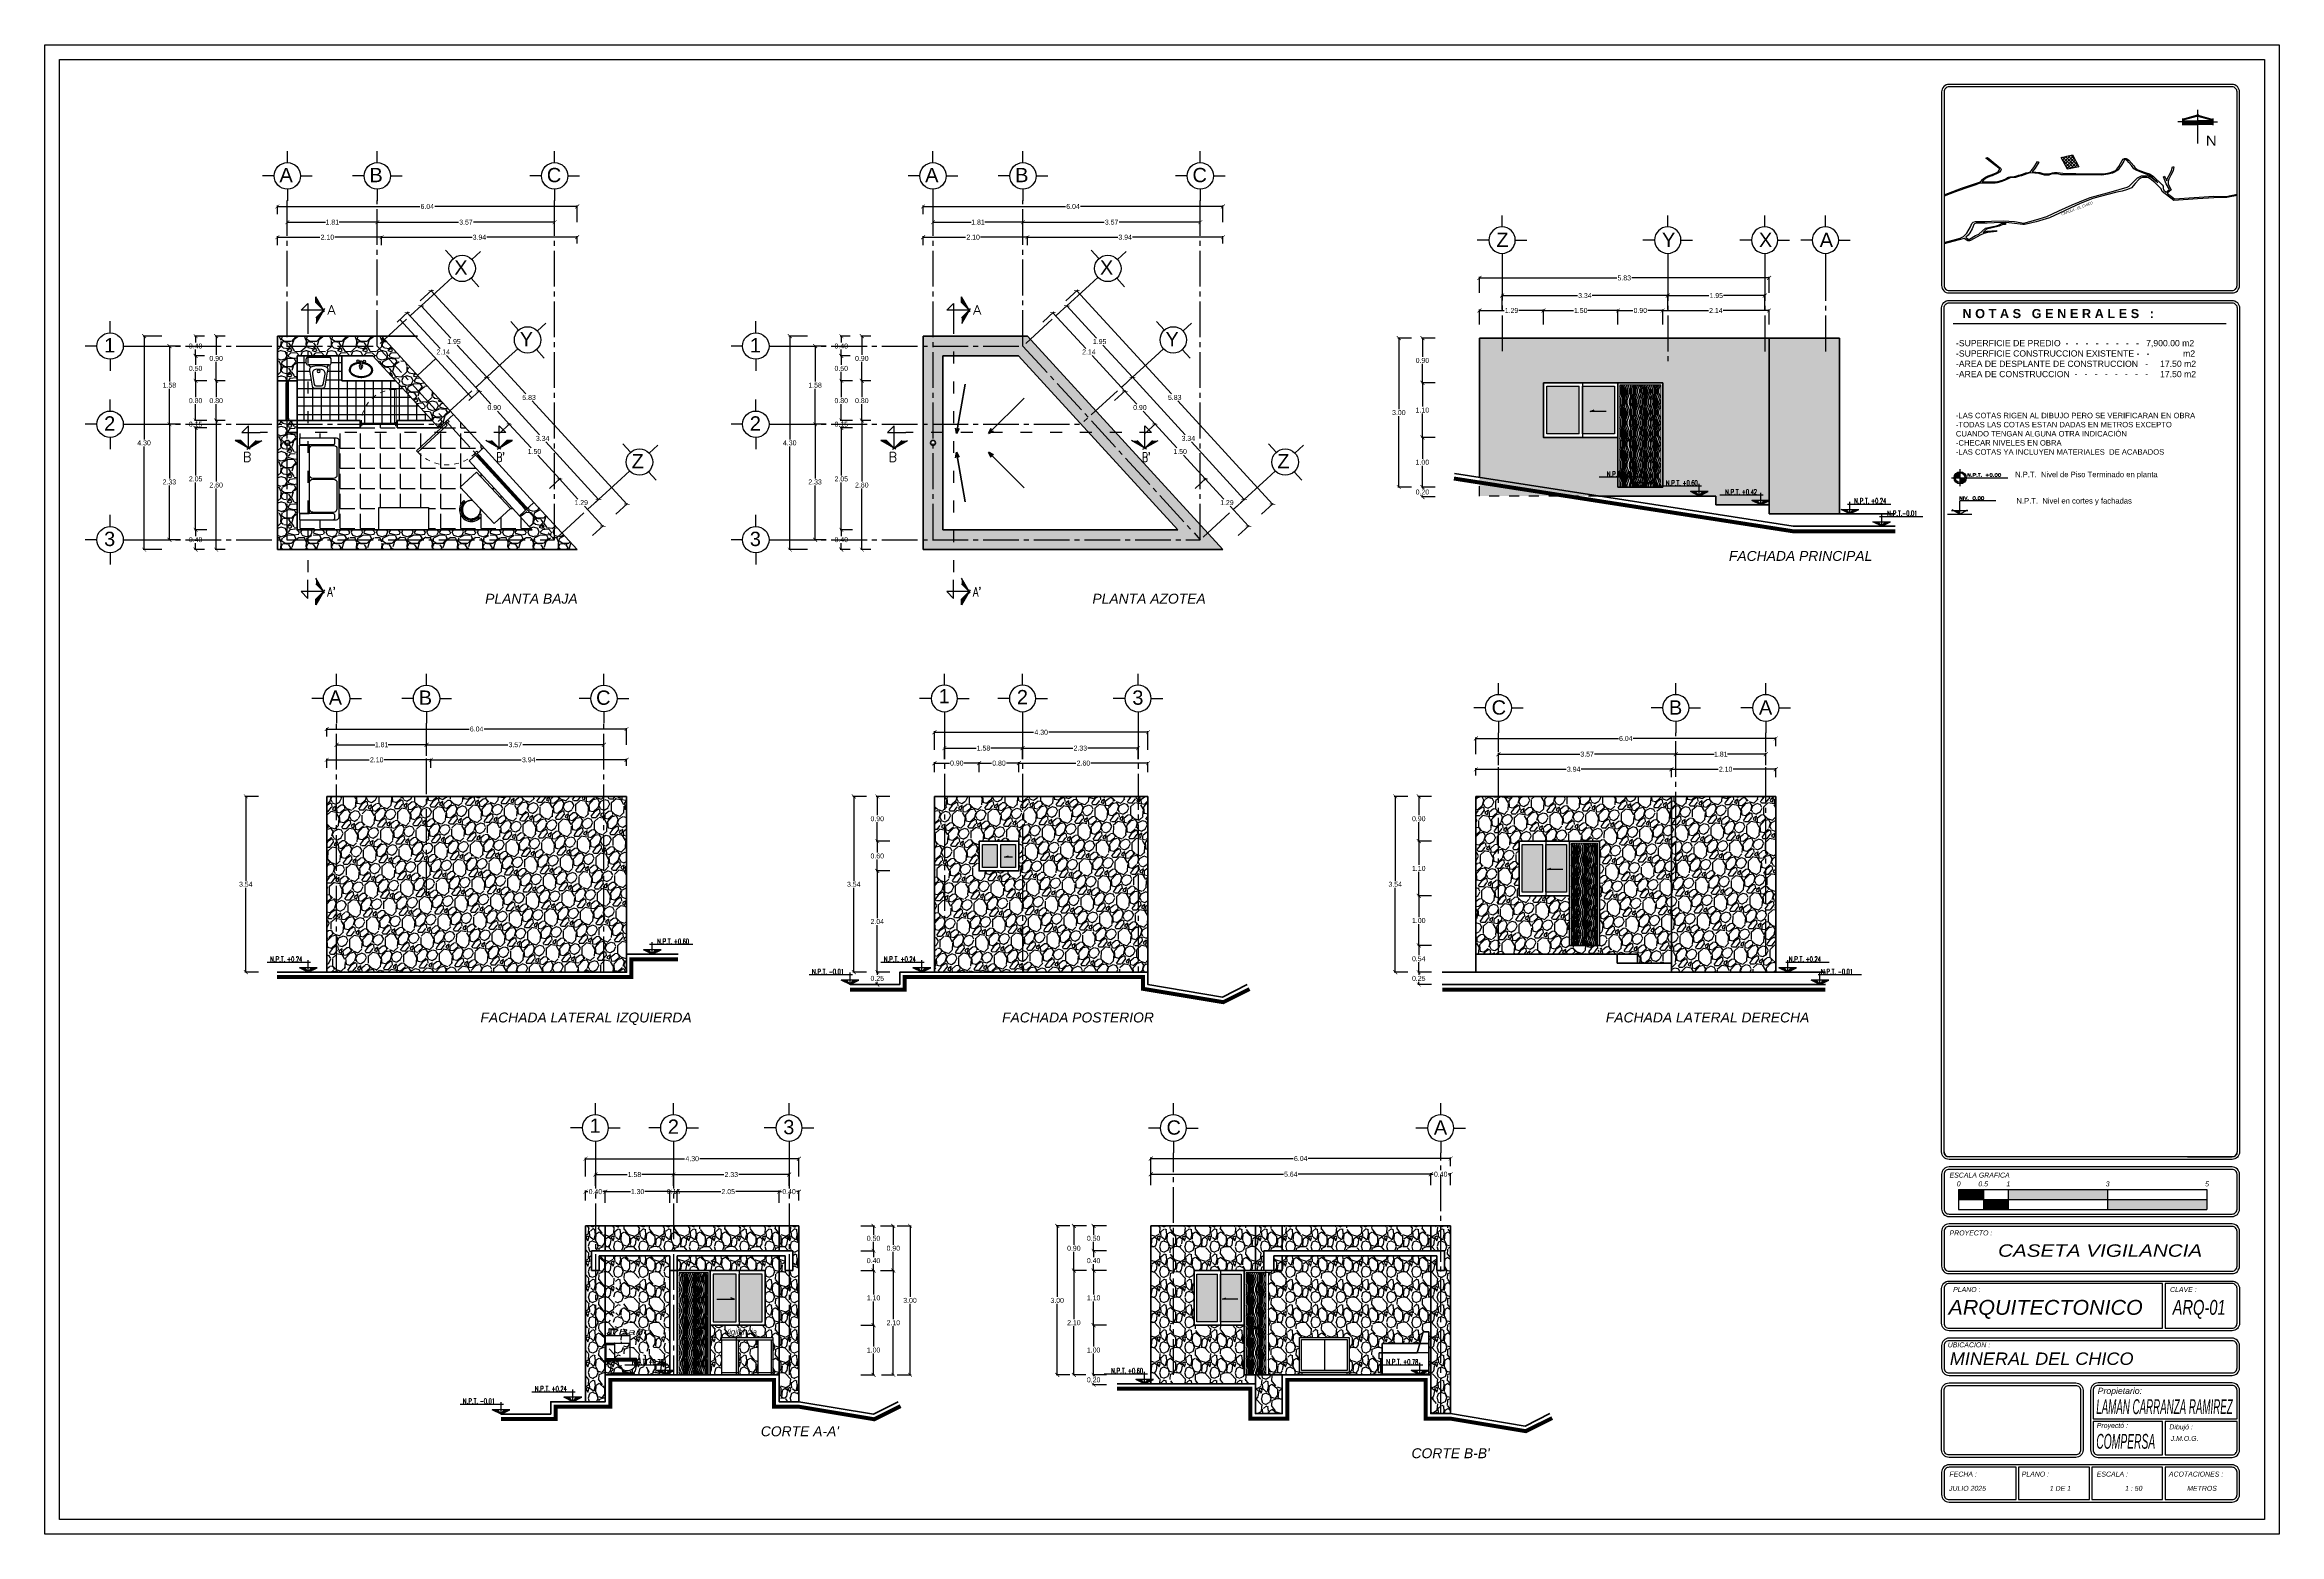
# Model space of a CAD drawing. Header units: millimetres. Extents: x 525387 to 527545, y 2235066 to 2235448.
# Drawn here: x 525706.13 to 525751.13, y 2235177.97 to 2235207.97 of the extents above; entities that cross this region are included whole.
import ezdxf
from ezdxf.enums import TextEntityAlignment as Align

# ---------------------------------------------------------------- set-up
doc = ezdxf.new("R2010")
doc.units = ezdxf.units.MM
for name, pattern in [('ACAD_ISO03W100', [30, 12, -18]), ('ACAD_ISO04W100', [30, 24, -3, 0, -3]), ('CONTINUA', [0]), ('HIDDEN2', [4.7625, 3.175, -1.5875]), ('JIS_02_1.0', [2, 1, -1])]:
    doc.linetypes.add(name, pattern=pattern)
for name, color, linetype in [('auxiliar', 6, 'Continuous'), ('cortes', 2, 'Continuous'), ('COTAS', 2, 'Continuous'), ('EJES', 1, 'Continuous'), ('muebles', 2, 'Continuous'), ('MUEBLES FIJOS', 2, 'Continuous'), ('pie de plano', 7, 'Continuous'), ('Texto', 7, 'Continuous'), ('ventanas', 3, 'Continuous')]:
    doc.layers.add(name, color=color, linetype=linetype)
doc.layers.add('muro', color=5, linetype='Continuous', lineweight=35)
doc.layers.add('puertas', color=2, linetype='Continuous', lineweight=13)
doc.styles.add('Archit', font='arial.ttf')
doc.styles.add('ARIAL', font='ariali.ttf')
doc.styles.add('romand', font='romand.shx')
doc.styles.add('ROMANS', font='romans')
doc.styles.get("Standard").update_dxf_attribs({"font": 'arial.ttf'})
doc.styles.add('STYLE1', font='arial.ttf')
doc.styles.add('SWIS721', font='swissko.ttf')
doc.styles.add('T2', font='ROMANS.SHX', dxfattribs={"width": 0.75, "height": 0.125})
doc.styles.add('TECHNIC', font='techb___.ttf')
doc.dimstyles.new('ISO-25', dxfattribs={"dimtxt": 0.04, "dimasz": 0.02, "dimexe": 0.02, "dimexo": 0.02, "dimgap": 0.02, "dimtad": 0, "dimtih": 1, "dimtoh": 1, "dimzin": 1, "dimdsep": 46, "dimtxsty": 'Standard', "dimcen": 0.02, "dimazin": 0, "dimtfac": 1, "dimtmove": 0, "dimatfit": 3, "dimfxl": 1, "dimarcsym": 0})
pattern_1 = [(48.0127875, (-6.48343, 1.20043), (4.06400000031916, 4.57199999971636), [0.068344288, -6.76609672791]), (4.969741, (-6.43771, 1.251228), (-6.0959999975881, -0.50800002893958), [0.117280944, -11.6108097787]), (312.5104471, (-6.32087, 1.261388), (-5.0800000021455, 5.5879999980492), [0.082696304, -8.18694455882]), (87.273689, (-6.12275, 1.388388), (-0.50800000106395, -10.15999999994663), [0.106800904, -10.57328748515]), (112.83365418, (-6.11767, 1.495068), (2.54000000021268, -6.0959999999111), [0.10472674, -10.36796154907]), (177.273689, (-6.15831, 1.591588), (10.15999999994663, -0.50800000106395), [0.106800904, -10.57328748515]), (217.69424047, (-6.26499, 1.596668), (6.60399999970718, 5.08000000038008), [0.141238732, -13.98262306285]), (252.25532837, (-6.37675, 1.510308), (-3.55600000095586, -11.17599999969577), [0.133343904, -13.20105132038]), (301.42956562, (-6.41739, 1.383308), (4.06400000057662, -6.6039999996452), [0.1071626, -10.60910913974]), (355.2363583, (-6.36151, 1.29187), (-5.5879999999199, 0.50800000087785), [0.122342656, -5.99478739]), (42.3974378, (-6.23959, 1.281708), (6.09599999980493, 5.5880000002128), [0.158215584, -15.66335450244]), (318.81407483, (-6.62567, 1.39347), (3.5559999997867, -3.0480000002478), [0.054000908, -5.34611316487]), (351.4692344, (-6.58503, 1.357908), (-6.60400000017793, 1.01599999884747), [0.102736396, -10.17092779941]), (45, (-6.48343, 1.34267), (1e-16, 0.508), [0.071841868, -0.64657862169]), (23.19859051, (-6.44787, 1.28171), (-2.5400000000692, -1.0159999998219), [0.038688264, -3.83012447378]), (111.80140949, (-6.41231, 1.29695), (0.5080000001063, -1.5239999999646), [0.054713124, -2.680950598]), (210.96375653, (-6.43263, 1.34775), (-1.5240000000373, -1.0159999999442), [0.088863932, -2.87325963058]), (341.56505118, (-6.50883, 1.30203), (-1.016000000027, 0.507999999947), [0.064257428, -1.54217962337]), (196.389540334, (-6.11767, 1.296948), (-5.08000000000003, -1.52400000000005), [0.0900176, -8.91176533451]), (250.34617594, (-6.20403, 1.271548), (2.03200000018586, 5.5879999999341), [0.075519788, -7.47644313564]), (113.19859051, (-6.50883, 1.20043), (1.0159999998227, -2.540000000071), [0.07737602, -3.79143671778]), (163.61045967, (-6.53931, 1.271548), (5.08000000010646, -1.52399999964457), [0.0900176, -8.91176533451]), (159.44395478, (-6.11767, 1.61191), (2.54, -1.016), [0.08680704, -4.25354686262]), (114.7751406, (-6.19895, 1.642388), (2.5400000030234, -5.58799999862545), [0.072734424, -7.20071867614]), (246.80140949, (-6.51391, 1.70843), (-1.0159999998405, -2.5400000000639), [0.07737602, -3.79143671778]), (197.35402464, (-6.54439, 1.637308), (6.6039999998686, 2.0320000004265), [0.085156548, -8.43047519604]), (249.44395478, (-6.26499, 1.70843), (1.0160000000177, 2.539999999993), [0.04340352, -4.29695038262]), (281.309932474, (-6.48343, 1.70843), (0.508, -2.032), [0.02590292, -2.5643989929]), (345.963756532, (-6.47835, 1.68303), (-1.524, 0.508), [0.10472674, -1.98981091781]), (6.00900596, (-6.37675, 1.657628), (-5.07999999997307, -0.50800000026587), [0.0970534, -9.60827297267]), (123.69006753, (-6.43263, 1.39347), (0.508000000071, -1.015999999965), [0.073264776, -1.75835527194]), (173.15722659, (-6.47327, 1.454428), (-8.63600000005314, 1.01599999954788), [0.127911352, -12.66320181301]), (240.9453959, (-6.60027, 1.46967), (2.0320000000559, 3.555999999968), [0.052301648, -5.17787846362]), (270, (-6.62567, 1.42395), (0.508, -0.508), [0.03048, -0.47752]), (300.25643716, (-6.36659, 1.64239), (-2.03199999975143, 3.55600000014196), [0.070573392, -6.98678815464]), (228.0127875, (-6.33103, 1.58143), (-4.0640000003351, -4.57199999970204), [0.136688576, -6.69775243991]), (180, (-6.42247, 1.47983), (-0.508, -0.508), [0.13208, -0.37592]), (145.3048465, (-6.55455, 1.479828), (-5.0800000019243, 3.5559999972509), [0.080321912, -7.95186334483]), (74.0546041, (-6.62059, 1.52555), (0.5079999999645, 2.032000000009), [0.073965816, -3.62433000775]), (27.64597536, (-6.60027, 1.596668), (9.65200000035467, 5.07999999932615), [0.12042902, -11.92249288459]), (355.42607874, (-6.49359, 1.652548), (6.60399999999977, -0.5079999999999), [0.127405892, -12.61316929125])]
pattern_2 = [(138.0127875, (-71.97392, -8.475745), (-4.57199999971636, 4.06400000031916), [0.068344288, -6.76609672791]), (94.969741, (-72.02472, -8.430025), (0.50800002893958, -6.0959999975881), [0.117280944, -11.6108097787]), (42.5104471, (-72.03488, -8.313185), (-5.5879999980492, -5.0800000021455), [0.082696304, -8.18694455882]), (177.273689, (-72.16188, -8.115065), (10.15999999994663, -0.50800000106395), [0.106800904, -10.57328748515]), (202.83365418, (-72.26856, -8.109985), (6.0959999999111, 2.54000000021268), [0.10472674, -10.36796154907]), (267.273689, (-72.36508, -8.150625), (0.50800000106395, 10.15999999994663), [0.106800904, -10.57328748515]), (307.69424047, (-72.37016, -8.257305), (-5.08000000038008, 6.60399999970718), [0.141238732, -13.98262306285]), (342.25532837, (-72.2838, -8.369065), (11.17599999969577, -3.55600000095586), [0.133343904, -13.20105132038]), (31.42956562, (-72.1568, -8.409705), (6.6039999996452, 4.06400000057662), [0.1071626, -10.60910913974]), (85.2363583, (-72.06536, -8.353825), (-0.50800000087785, -5.5879999999199), [0.122342656, -5.99478739]), (132.3974378, (-72.0552, -8.231905), (-5.5880000002128, 6.09599999980493), [0.158215584, -15.66335450244]), (48.81407483, (-72.16696, -8.617985), (3.0480000002478, 3.5559999997867), [0.054000908, -5.34611316487]), (81.4692344, (-72.1314, -8.577345), (-1.01599999884747, -6.60400000017793), [0.102736396, -10.17092779941]), (135, (-72.11616, -8.47574), (-0.508, 2e-16), [0.071841868, -0.64657862169]), (113.19859051, (-72.0552, -8.440185), (1.0159999998219, -2.5400000000692), [0.038688264, -3.83012447378]), (201.80140949, (-72.07044, -8.40462), (1.5239999999646, 0.5080000001063), [0.054713124, -2.680950598]), (300.96375653, (-72.12124, -8.424945), (1.0159999999442, -1.5240000000373), [0.088863932, -2.87325963058]), (71.56505118, (-72.07552, -8.50114), (-0.507999999947, -1.016000000027), [0.064257428, -1.54217962337]), (286.389540334, (-72.07044, -8.109985), (1.52400000000005, -5.08000000000003), [0.0900176, -8.91176533451]), (340.34617594, (-72.04504, -8.196345), (-5.5879999999341, 2.03200000018586), [0.075519788, -7.47644313564]), (203.19859051, (-71.97392, -8.501145), (2.540000000071, 1.0159999998227), [0.07737602, -3.79143671778]), (253.61045967, (-72.04504, -8.531625), (1.52399999964457, 5.08000000010646), [0.0900176, -8.91176533451]), (249.44395478, (-72.3854, -8.109985), (1.016, 2.54), [0.08680704, -4.25354686262]), (204.7751406, (-72.41588, -8.191265), (5.58799999862545, 2.5400000030234), [0.072734424, -7.20071867614]), (336.80140949, (-72.48192, -8.506225), (2.5400000000639, -1.0159999998405), [0.07737602, -3.79143671778]), (287.35402464, (-72.4108, -8.536705), (-2.0320000004265, 6.6039999998686), [0.085156548, -8.43047519604]), (339.44395478, (-72.48192, -8.257305), (-2.539999999993, 1.0160000000177), [0.04340352, -4.29695038262]), (11.309932474, (-72.48192, -8.47574), (2.032, 0.508), [0.02590292, -2.5643989929]), (75.963756532, (-72.45652, -8.47066), (-0.508, -1.524), [0.10472674, -1.98981091781]), (96.00900596, (-72.43112, -8.369065), (0.50800000026587, -5.07999999997307), [0.0970534, -9.60827297267]), (213.69006753, (-72.16696, -8.42494), (1.015999999965, 0.508000000071), [0.073264776, -1.75835527194]), (263.15722659, (-72.22792, -8.465585), (-1.01599999954788, -8.63600000005314), [0.127911352, -12.66320181301]), (330.9453959, (-72.24316, -8.592585), (-3.555999999968, 2.0320000000559), [0.052301648, -5.17787846362]), (0, (-72.19744, -8.618), (0.508, 0.508), [0.03048, -0.47752]), (30.25643716, (-72.41588, -8.358905), (-3.55600000014196, -2.03199999975143), [0.070573392, -6.98678815464]), (318.0127875, (-72.35492, -8.323345), (4.57199999970204, -4.0640000003351), [0.136688576, -6.69775243991]), (270, (-72.2533, -8.4148), (0.508, -0.508), [0.13208, -0.37592]), (235.3048465, (-72.25332, -8.546865), (-3.5559999972509, -5.0800000019243), [0.080321912, -7.95186334483]), (164.0546041, (-72.29904, -8.612905), (-2.032000000009, 0.5079999999645), [0.073965816, -3.62433000775]), (117.64597536, (-72.37016, -8.592585), (-5.07999999932615, 9.65200000035467), [0.12042902, -11.92249288459]), (85.42607874, (-72.42604, -8.485905), (0.5079999999999, 6.60399999999977), [0.127405892, -12.61316929125])]
pattern_3 = [(138.0127875, (-47.769967, -8.475745), (-4.57199999971636, 4.06400000031916), [0.068344288, -6.76609672791]), (94.969741, (-47.820767, -8.430025), (0.50800002893958, -6.0959999975881), [0.117280944, -11.6108097787]), (42.5104471, (-47.830927, -8.313185), (-5.5879999980492, -5.0800000021455), [0.082696304, -8.18694455882]), (177.273689, (-47.957927, -8.115065), (10.15999999994663, -0.50800000106395), [0.106800904, -10.57328748515]), (202.83365418, (-48.064607, -8.109985), (6.0959999999111, 2.54000000021268), [0.10472674, -10.36796154907]), (267.273689, (-48.161127, -8.150625), (0.50800000106395, 10.15999999994663), [0.106800904, -10.57328748515]), (307.69424047, (-48.166207, -8.257305), (-5.08000000038008, 6.60399999970718), [0.141238732, -13.98262306285]), (342.25532837, (-48.079847, -8.369065), (11.17599999969577, -3.55600000095586), [0.133343904, -13.20105132038]), (31.42956562, (-47.952847, -8.409705), (6.6039999996452, 4.06400000057662), [0.1071626, -10.60910913974]), (85.2363583, (-47.861407, -8.353825), (-0.50800000087785, -5.5879999999199), [0.122342656, -5.99478739]), (132.3974378, (-47.851247, -8.231905), (-5.5880000002128, 6.09599999980493), [0.158215584, -15.66335450244]), (48.81407483, (-47.963007, -8.617985), (3.0480000002478, 3.5559999997867), [0.054000908, -5.34611316487]), (81.4692344, (-47.927447, -8.577345), (-1.01599999884747, -6.60400000017793), [0.102736396, -10.17092779941]), (135, (-47.9122, -8.47574), (-0.508, 2e-16), [0.071841868, -0.64657862169]), (113.19859051, (-47.85125, -8.440185), (1.0159999998219, -2.5400000000692), [0.038688264, -3.83012447378]), (201.80140949, (-47.86649, -8.40462), (1.5239999999646, 0.5080000001063), [0.054713124, -2.680950598]), (300.96375653, (-47.91729, -8.424945), (1.0159999999442, -1.5240000000373), [0.088863932, -2.87325963058]), (71.56505118, (-47.87157, -8.50114), (-0.507999999947, -1.016000000027), [0.064257428, -1.54217962337]), (286.389540334, (-47.866487, -8.109985), (1.52400000000005, -5.08000000000003), [0.0900176, -8.91176533451]), (340.34617594, (-47.841087, -8.196345), (-5.5879999999341, 2.03200000018586), [0.075519788, -7.47644313564]), (203.19859051, (-47.76997, -8.501145), (2.540000000071, 1.0159999998227), [0.07737602, -3.79143671778]), (253.61045967, (-47.841087, -8.531625), (1.52399999964457, 5.08000000010646), [0.0900176, -8.91176533451]), (249.44395478, (-48.181447, -8.109985), (1.016, 2.54), [0.08680704, -4.25354686262]), (204.7751406, (-48.211927, -8.191265), (5.58799999862545, 2.5400000030234), [0.072734424, -7.20071867614]), (336.80140949, (-48.27797, -8.506225), (2.5400000000639, -1.0159999998405), [0.07737602, -3.79143671778]), (287.35402464, (-48.206847, -8.536705), (-2.0320000004265, 6.6039999998686), [0.085156548, -8.43047519604]), (339.44395478, (-48.277967, -8.257305), (-2.539999999993, 1.0160000000177), [0.04340352, -4.29695038262]), (11.309932474, (-48.27797, -8.47574), (2.032, 0.508), [0.02590292, -2.5643989929]), (75.963756532, (-48.25257, -8.47066), (-0.508, -1.524), [0.10472674, -1.98981091781]), (96.00900596, (-48.227167, -8.369065), (0.50800000026587, -5.07999999997307), [0.0970534, -9.60827297267]), (213.69006753, (-47.963, -8.42494), (1.015999999965, 0.508000000071), [0.073264776, -1.75835527194]), (263.15722659, (-48.023967, -8.465585), (-1.01599999954788, -8.63600000005314), [0.127911352, -12.66320181301]), (330.9453959, (-48.039207, -8.592585), (-3.555999999968, 2.0320000000559), [0.052301648, -5.17787846362]), (0, (-47.9935, -8.618), (0.508, 0.508), [0.03048, -0.47752]), (30.25643716, (-48.211927, -8.358905), (-3.55600000014196, -2.03199999975143), [0.070573392, -6.98678815464]), (318.0127875, (-48.150967, -8.323345), (4.57199999970204, -4.0640000003351), [0.136688576, -6.69775243991]), (270, (-48.04937, -8.4148), (0.508, -0.508), [0.13208, -0.37592]), (235.3048465, (-48.049367, -8.546865), (-3.5559999972509, -5.0800000019243), [0.080321912, -7.95186334483]), (164.0546041, (-48.09509, -8.612905), (-2.032000000009, 0.5079999999645), [0.073965816, -3.62433000775]), (117.64597536, (-48.166207, -8.592585), (-5.07999999932615, 9.65200000035467), [0.12042902, -11.92249288459]), (85.42607874, (-48.222087, -8.485905), (0.5079999999999, 6.60399999999977), [0.127405892, -12.61316929125])]

# ---------------------------------------------------------------- blocks, each defined once
blk = doc.blocks.new('75E')
h = blk.add_hatch()
h.set_pattern_fill('ANSI31', color=0, scale=0.02, style=0)
h.set_pattern_definition([(45, (0, 0), (-0.001767767, 0.001767767), [])])
h.paths.add_polyline_path([(0, 0.203, 0.41726), (-0.202, 0.003, 0.003635), (-0.202, 0), (0, 0)])
h.paths.add_polyline_path([(0, 0), (0, -0.197, 0.406931), (0.198, 0)])
at = {"color": 0}
for p, q in [((-0.352, -0.001), (1.959, 0)), ((0, -0.347), (0, 0.353))]:
    blk.add_line(p, q, dxfattribs=at)
for radius in [0.25, 0.2]:
    blk.add_circle((-0.002, 0.003), radius, dxfattribs=at)
at = {"color": 0, "style": 'T2', "width": 1.3}
blk.add_text('N.P.T.', height=0.125, dxfattribs=at).set_placement((0.29, 0.052))
blk.add_attdef('NIV.', (1.022, 0.052), '', height=0.125, dxfattribs=at)
blk = doc.blocks.new('76A')
at = {"color": 0}
for p, q in [((-0.3, 0), (0.301, 0)), ((-0.2, 0.094), (0.201, 0.094)), ((0.001, 0), (-0.19, 0.11)), ((0.889, 0.333), (0, 0.333)), ((0, 0), (0, 0.333)), ((0, 0), (0.191, 0.11))]:
    blk.add_line(p, q, dxfattribs=at)
blk.add_solid([(-0.162, 0.094), (0, 0.094), (0, 0)], dxfattribs=at)
at = {"color": 0, "style": 'T2', "width": 1.3}
blk.add_text('NIV.', height=0.075, dxfattribs=at).set_placement((-0.014, 0.359))
blk.add_attdef('NIVEL', (0.315, 0.359), '', height=0.075, dxfattribs=at)
blk = doc.blocks.new('W.C.')
at = {"color": 0, "linetype": 'ByBlock'}
for p, q in [((0, -0.215), (0, 0.215)), ((0.12, 0.25), (0.035, 0.25)), ((0.155, 0.212), (0.155, 0.215)), ((0.155, 0.212), (0.155, -0.212)), ((0.183, 0.178), (0.213, 0.171)), ((0.584, 0.129), (0.259, 0.187)), ((0.625, -0.079), (0.625, 0.079)), ((0.12, -0.25), (0.035, -0.25)), ((0.155, -0.212), (0.155, -0.215)), ((0.183, -0.178), (0.213, -0.171)), ((0.259, -0.187), (0.584, -0.128))]:
    blk.add_line(p, q, dxfattribs=at)
for points in [[(0.55, 0.089), (0.34, 0.127, 0.467538), (0.245, 0.048), (0.245, -0.048, 0.467538), (0.34, -0.127), (0.55, -0.089, 0.362827), (0.575, -0.059), (0.575, 0.059, 0.362827)], [(0.26, -0.025, 2), (0.26, 0.025)]]:
    blk.add_lwpolyline(points, format="xyb", close=True, dxfattribs=at)
for centre, radius, start, end in [((0.035, 0.215), 0.035, 90, 180), ((0.12, 0.215), 0.035, 0, 90), ((0.19, 0.212), 0.035, 180, 257.3856), ((0.616, 0), 0.441, 159.3632, 200.6368), ((0.251, 0.138), 0.05, 79.7685, 159.3632), ((0.575, 0.079), 0.05, 0, 79.7685), ((0.035, -0.215), 0.035, 180, 270), ((0.12, -0.215), 0.035, 270, 360), ((0.19, -0.212), 0.035, 102.6144, 180), ((0.251, -0.138), 0.05, 200.6368, 280.2315), ((0.575, -0.079), 0.05, 280.2315, 0)]:
    blk.add_arc(centre, radius, start, end, dxfattribs=at)
blk = doc.blocks.new('LLAVES')
at = {"color": 0, "linetype": 'ByBlock'}
for p, q in [((0.015, 0.005), (0.015, -0.005)), ((0.095, 0.01), (0.02, 0.01)), ((0.1, -0.005), (0.1, 0.005)), ((0.02, -0.01), (0.095, -0.01))]:
    blk.add_line(p, q, dxfattribs=at)
for centre in [(0.013, 0.035), (0.013, -0.035)]:
    blk.add_circle(centre, 0.013, dxfattribs=at)
for centre, start, end in [((0.02, 0.005), 90, 180), ((0.095, 0.005), 0, 90), ((0.02, -0.005), 180, 270), ((0.095, -0.005), 270, 360)]:
    blk.add_arc(centre, 0.005, start, end, dxfattribs=at)
blk = doc.blocks.new('LAVABO OVALIN')
at = {"color": 0, "linetype": 'ByBlock'}
for points in [[(0.017, -0.312, 0.050781), (0.101, -0.299, 0.076871), (0.182, -0.264, 0.107155), (0.242, -0.205, 0.146462), (0.26, -0.146, 0.146462), (0.242, -0.087, 0.107155), (0.182, -0.029, 0.076871), (0.101, 0.006, 0.063889), (-0.005, 0.02, 0.063889), (-0.11, 0.006, 0.076871), (-0.191, -0.029, 0.107155), (-0.251, -0.087, 0.146462), (-0.269, -0.146, 0.146462), (-0.251, -0.205, 0.107155), (-0.191, -0.264, 0.076871), (-0.11, -0.299, 0.053581), (-0.022, -0.312, 0.063889)], [(0.016, -0.292, 0.050781), (0.096, -0.28, 0.076871), (0.172, -0.247, 0.107155), (0.225, -0.195, 0.146462), (0.24, -0.146, 0.146462), (0.225, -0.098, 0.107155), (0.172, -0.046, 0.076871), (0.096, -0.013, 0.063889), (-0.005, 0, 0.063889), (-0.105, -0.013, 0.076871), (-0.181, -0.046, 0.107155), (-0.234, -0.098, 0.146462), (-0.249, -0.146, 0.146462), (-0.234, -0.195, 0.107155), (-0.181, -0.247, 0.076871), (-0.105, -0.28, 0.053581), (-0.021, -0.292, 0.053581)]]:
    blk.add_lwpolyline(points, format="xyb", dxfattribs=at)
for start, end in [(119.1764, 240.8236), (299.1764, 60.8236)]:
    blk.add_arc((-0.002, -0.229), 0.04, start, end, dxfattribs=at)
at = {"color": 0, "linetype": 'ByBlock', "xscale": 2, "yscale": 2, "zscale": 2, "rotation": 90}
blk.add_blockref('LLAVES', (-0.002, -0.369), dxfattribs=at)
blk = doc.blocks.new('PUERTA INTERC')
at = {"layer": 'puertas', "color": 2}
for p, q in [((0.04, 0), (-0.04, 0)), ((-0.04, 0), (0.04, 0)), ((0.04, -0.04), (0.04, 0)), ((-0.04, -0.028), (-0.842, -0.028)), ((-0.842, -0.028), (-0.842, -0.068)), ((-0.842, -0.068), (-0.04, -0.068)), ((-0.04, 0), (-0.04, -0.028)), ((-0.04, -0.028), (0, -0.028)), ((-0.04, -0.068), (-0.04, -0.028)), ((0, -0.028), (0, -0.04)), ((0, -0.04), (0.04, -0.04)), ((0, -0.87), (-0.04, -0.87)), ((-0.04, -0.87), (-0.04, -0.898)), ((-0.04, -0.898), (0.04, -0.898)), ((-0.04, -0.898), (0.04, -0.898)), ((0.04, -0.858), (0, -0.858)), ((0, -0.858), (0, -0.87)), ((0.04, -0.898), (0.04, -0.858))]:
    blk.add_line(p, q, dxfattribs=at)
at = {"layer": 'puertas', "color": 6, "linetype": 'HIDDEN2', "ltscale": 0.03}
blk.add_arc((-0.034, -0.063), 0.807, 180.3323, 269.6001, dxfattribs=at)
blk = doc.blocks.new('love seat')
at = {"layer": 'muebles'}
for p, q in [((-0.694, 0), (-0.694, -0.197)), ((-0.684, 0), (-0.684, -0.197)), ((-0.817, -0.685), (-0.817, -0.745)), ((-0.764, -0.798), (0.77, -0.798)), ((0.823, -0.745), (0.823, -0.685))]:
    blk.add_line(p, q, dxfattribs=at)
blk.add_lwpolyline([(-0.684, 0), (0.684, 0), (0.684, -0.196), (-0.684, -0.197)], dxfattribs=at)
for points in [[(-0.694, -0.685), (-0.694, 0), (-0.817, 0), (-0.817, -0.685, 0.414214), (-0.791, -0.711), (-0.72, -0.711, 0.414214)], [(-0.001, -0.269), (0, -0.687, -0.414214), (-0.067, -0.754), (-0.601, -0.754, -0.414214), (-0.668, -0.687), (-0.668, -0.269, -0.414214), (-0.601, -0.203), (-0.067, -0.202, -0.414214)], [(0.68, -0.269), (0.68, -0.687, -0.414214), (0.614, -0.753), (0.079, -0.754, -0.414214), (0.013, -0.687), (0.013, -0.269, -0.414214), (0.079, -0.202), (0.613, -0.202, -0.414214)], [(0.823, -0.685), (0.823, -0.001), (0.7, -0.001), (0.7, -0.685, 0.414214), (0.726, -0.712), (0.797, -0.712, 0.414214)]]:
    blk.add_lwpolyline(points, format="xyb", close=True, dxfattribs=at)
for centre, start, end in [((-0.764, -0.745), 180.0153, 270.0153), ((0.77, -0.745), 270.0153, 0.0153)]:
    blk.add_arc(centre, 0.0532, start, end, dxfattribs=at)
blk = doc.blocks.new('EJE')
at = {"layer": 'EJES', "color": 2}
for p, q in [((-0.78, 0.416), (-0.78, 0.78)), ((-1.196, 0), (-1.56, 0)), ((-0.364, 0), (0, 0)), ((-0.78, -0.416), (-0.78, -0.78))]:
    blk.add_line(p, q, dxfattribs=at)
at = {"layer": 'EJES', "color": 4}
blk.add_circle((-0.78, 0), 0.416, dxfattribs=at)
blk = doc.blocks.new('_ArchTick')
at = {"color": 0, "linetype": 'ByBlock', "lineweight": 0, "const_width": 0.15}
blk.add_lwpolyline([(-0.5, -0.5), (0.5, 0.5)], dxfattribs=at)
blk = doc.blocks.new('*D126')
at = {"layer": 'COTAS', "color": 0, "linetype": 'Continuous', "lineweight": -2, "transparency": 16777216}
for p, q in [((525711.017, 2235204.177), (525711.017, 2235204.417)), ((525711.017, 2235204.397), (525711.788, 2235204.397)), ((525712.829, 2235204.397), (525712.059, 2235204.397)), ((525712.829, 2235204.177), (525712.829, 2235204.417))]:
    blk.add_line(p, q, dxfattribs=at)
at = {"layer": 'Defpoints', "color": 0, "linetype": 'Continuous', "transparency": 16777216}
for p in [(525711.017, 2235204.157), (525712.829, 2235204.397), (525712.829, 2235204.157)]:
    blk.add_point(p, dxfattribs=at)
at = {"layer": 'COTAS', "color": 0, "linetype": 'Continuous', "lineweight": -2, "transparency": 16777216, "xscale": 0.08, "yscale": 0.08, "zscale": 0.08, "rotation": 180}
blk.add_blockref('_ArchTick', (525711.017, 2235204.397), dxfattribs=at)
at = {"layer": 'COTAS', "color": 0, "linetype": 'Continuous', "lineweight": -2, "transparency": 16777216, "xscale": 0.08, "yscale": 0.08, "zscale": 0.08}
blk.add_blockref('_ArchTick', (525712.829, 2235204.397), dxfattribs=at)
at = {"layer": 'COTAS', "color": 0, "linetype": 'Continuous', "lineweight": -3, "transparency": 16777216, "insert": (525711.923, 2235204.397), "char_height": 0.1, "attachment_point": 5}
blk.add_mtext('1.81', dxfattribs=at)
blk = doc.blocks.new('*D127')
at = {"layer": 'COTAS', "color": 0, "linetype": 'Continuous', "lineweight": -2, "transparency": 16777216}
for p, q in [((525712.829, 2235204.177), (525712.829, 2235204.417)), ((525712.829, 2235204.397), (525714.465, 2235204.397)), ((525716.401, 2235204.397), (525714.765, 2235204.397)), ((525716.401, 2235204.177), (525716.401, 2235204.417))]:
    blk.add_line(p, q, dxfattribs=at)
at = {"layer": 'Defpoints', "color": 0, "linetype": 'Continuous', "transparency": 16777216}
for p in [(525712.829, 2235204.157), (525716.401, 2235204.397), (525716.401, 2235204.157)]:
    blk.add_point(p, dxfattribs=at)
at = {"layer": 'COTAS', "color": 0, "linetype": 'Continuous', "lineweight": -2, "transparency": 16777216, "xscale": 0.08, "yscale": 0.08, "zscale": 0.08, "rotation": 180}
blk.add_blockref('_ArchTick', (525712.829, 2235204.397), dxfattribs=at)
at = {"layer": 'COTAS', "color": 0, "linetype": 'Continuous', "lineweight": -2, "transparency": 16777216, "xscale": 0.08, "yscale": 0.08, "zscale": 0.08}
blk.add_blockref('_ArchTick', (525716.401, 2235204.397), dxfattribs=at)
at = {"layer": 'COTAS', "color": 0, "linetype": 'Continuous', "lineweight": -3, "transparency": 16777216, "insert": (525714.615, 2235204.397), "char_height": 0.1, "attachment_point": 5}
blk.add_mtext('3.57', dxfattribs=at)
blk = doc.blocks.new('*D128')
at = {"layer": 'COTAS', "color": 0, "linetype": 'Continuous', "lineweight": -2, "transparency": 16777216}
for p, q in [((525710.817, 2235204.561), (525710.817, 2235204.733)), ((525710.817, 2235204.713), (525713.686, 2235204.713)), ((525716.855, 2235204.713), (525713.986, 2235204.713)), ((525716.855, 2235204.399), (525716.855, 2235204.733))]:
    blk.add_line(p, q, dxfattribs=at)
at = {"layer": 'Defpoints', "color": 0, "linetype": 'Continuous', "transparency": 16777216}
for p in [(525710.817, 2235204.541), (525716.855, 2235204.713), (525716.855, 2235204.379)]:
    blk.add_point(p, dxfattribs=at)
at = {"layer": 'COTAS', "color": 0, "linetype": 'Continuous', "lineweight": -2, "transparency": 16777216, "xscale": 0.08, "yscale": 0.08, "zscale": 0.08, "rotation": 180}
blk.add_blockref('_ArchTick', (525710.817, 2235204.713), dxfattribs=at)
at = {"layer": 'COTAS', "color": 0, "linetype": 'Continuous', "lineweight": -2, "transparency": 16777216, "xscale": 0.08, "yscale": 0.08, "zscale": 0.08}
blk.add_blockref('_ArchTick', (525716.855, 2235204.713), dxfattribs=at)
at = {"layer": 'COTAS', "color": 0, "linetype": 'Continuous', "lineweight": -3, "transparency": 16777216, "insert": (525713.836, 2235204.713), "char_height": 0.1, "attachment_point": 5}
blk.add_mtext('6.04', dxfattribs=at)
blk = doc.blocks.new('*D129')
at = {"layer": 'COTAS', "color": 0, "linetype": 'Continuous', "lineweight": -2, "transparency": 16777216}
for p, q in [((525712.917, 2235203.969), (525712.917, 2235204.114)), ((525712.917, 2235204.094), (525714.737, 2235204.094)), ((525716.855, 2235204.094), (525715.036, 2235204.094)), ((525716.855, 2235203.969), (525716.855, 2235204.114))]:
    blk.add_line(p, q, dxfattribs=at)
at = {"layer": 'Defpoints', "color": 0, "linetype": 'Continuous', "transparency": 16777216}
for p in [(525716.855, 2235204.094), (525712.917, 2235203.949), (525716.855, 2235203.949)]:
    blk.add_point(p, dxfattribs=at)
at = {"layer": 'COTAS', "color": 0, "linetype": 'Continuous', "lineweight": -2, "transparency": 16777216, "xscale": 0.08, "yscale": 0.08, "zscale": 0.08, "rotation": 180}
blk.add_blockref('_ArchTick', (525712.917, 2235204.094), dxfattribs=at)
at = {"layer": 'COTAS', "color": 0, "linetype": 'Continuous', "lineweight": -2, "transparency": 16777216, "xscale": 0.08, "yscale": 0.08, "zscale": 0.08}
blk.add_blockref('_ArchTick', (525716.855, 2235204.094), dxfattribs=at)
at = {"layer": 'COTAS', "color": 0, "linetype": 'Continuous', "lineweight": -3, "transparency": 16777216, "insert": (525714.886, 2235204.094), "char_height": 0.1, "attachment_point": 5}
blk.add_mtext('3.94', dxfattribs=at)
blk = doc.blocks.new('*D130')
at = {"layer": 'COTAS', "color": 0, "linetype": 'Continuous', "lineweight": -2, "transparency": 16777216}
for p, q in [((525710.817, 2235203.933), (525710.817, 2235204.114)), ((525710.817, 2235204.094), (525711.675, 2235204.094)), ((525712.917, 2235204.094), (525711.976, 2235204.094)), ((525712.917, 2235203.933), (525712.917, 2235204.114))]:
    blk.add_line(p, q, dxfattribs=at)
at = {"layer": 'Defpoints', "color": 0, "linetype": 'Continuous', "transparency": 16777216}
for p in [(525712.917, 2235204.094), (525710.817, 2235203.913), (525712.917, 2235203.913)]:
    blk.add_point(p, dxfattribs=at)
at = {"layer": 'COTAS', "color": 0, "linetype": 'Continuous', "lineweight": -2, "transparency": 16777216, "xscale": 0.08, "yscale": 0.08, "zscale": 0.08, "rotation": 180}
blk.add_blockref('_ArchTick', (525710.817, 2235204.094), dxfattribs=at)
at = {"layer": 'COTAS', "color": 0, "linetype": 'Continuous', "lineweight": -2, "transparency": 16777216, "xscale": 0.08, "yscale": 0.08, "zscale": 0.08}
blk.add_blockref('_ArchTick', (525712.917, 2235204.094), dxfattribs=at)
at = {"layer": 'COTAS', "color": 0, "linetype": 'Continuous', "lineweight": -3, "transparency": 16777216, "insert": (525711.825, 2235204.094), "char_height": 0.1, "attachment_point": 5}
blk.add_mtext('2.10', dxfattribs=at)
blk = doc.blocks.new('*D131')
at = {"layer": 'COTAS', "color": 0, "linetype": 'Continuous', "lineweight": -2, "transparency": 16777216}
for p, q in [((525708.867, 2235201.902), (525708.623, 2235201.902)), ((525708.643, 2235201.902), (525708.643, 2235201.185)), ((525708.643, 2235200.327), (525708.643, 2235201.043)), ((525708.867, 2235200.327), (525708.623, 2235200.327))]:
    blk.add_line(p, q, dxfattribs=at)
at = {"layer": 'Defpoints', "color": 0, "linetype": 'Continuous', "transparency": 16777216}
for p in [(525708.887, 2235201.902), (525708.643, 2235200.327), (525708.887, 2235200.327)]:
    blk.add_point(p, dxfattribs=at)
at = {"layer": 'COTAS', "color": 0, "linetype": 'Continuous', "lineweight": -2, "transparency": 16777216, "xscale": 0.08, "yscale": 0.08, "zscale": 0.08}
for p, rotation in [((525708.643, 2235201.902), 90), ((525708.643, 2235200.327), 270)]:
    blk.add_blockref('_ArchTick', p, dxfattribs=dict(at, rotation=rotation))
at = {"layer": 'COTAS', "color": 0, "linetype": 'Continuous', "lineweight": -3, "transparency": 16777216, "insert": (525708.643, 2235201.114), "char_height": 0.1, "attachment_point": 5}
blk.add_mtext('1.58', dxfattribs=at)
blk = doc.blocks.new('*D132')
at = {"layer": 'COTAS', "color": 0, "linetype": 'Continuous', "lineweight": -2, "transparency": 16777216}
for p, q in [((525708.49, 2235202.102), (525708.113, 2235202.102)), ((525708.133, 2235202.102), (525708.133, 2235200.023)), ((525708.133, 2235197.802), (525708.133, 2235199.88)), ((525708.49, 2235197.802), (525708.113, 2235197.802))]:
    blk.add_line(p, q, dxfattribs=at)
at = {"layer": 'Defpoints', "color": 0, "linetype": 'Continuous', "transparency": 16777216}
for p in [(525708.133, 2235202.102), (525708.51, 2235202.102), (525708.51, 2235197.802)]:
    blk.add_point(p, dxfattribs=at)
at = {"layer": 'COTAS', "color": 0, "linetype": 'Continuous', "lineweight": -2, "transparency": 16777216, "xscale": 0.08, "yscale": 0.08, "zscale": 0.08}
for p, rotation in [((525708.133, 2235202.102), 90), ((525708.133, 2235197.802), 270)]:
    blk.add_blockref('_ArchTick', p, dxfattribs=dict(at, rotation=rotation))
at = {"layer": 'COTAS', "color": 0, "linetype": 'Continuous', "lineweight": -3, "transparency": 16777216, "insert": (525708.133, 2235199.952), "char_height": 0.1, "attachment_point": 5}
blk.add_mtext('4.30', dxfattribs=at)
blk = doc.blocks.new('*D133')
at = {"layer": 'COTAS', "color": 0, "linetype": 'Continuous', "lineweight": -2, "transparency": 16777216}
for p, q in [((525709.395, 2235201.202), (525709.151, 2235201.202)), ((525709.171, 2235201.202), (525709.171, 2235200.873)), ((525709.395, 2235200.402), (525709.151, 2235200.402)), ((525709.171, 2235200.402), (525709.171, 2235200.731))]:
    blk.add_line(p, q, dxfattribs=at)
at = {"layer": 'Defpoints', "color": 0, "linetype": 'Continuous', "transparency": 16777216}
for p in [(525709.415, 2235201.202), (525709.171, 2235200.402), (525709.415, 2235200.402)]:
    blk.add_point(p, dxfattribs=at)
at = {"layer": 'COTAS', "color": 0, "linetype": 'Continuous', "lineweight": -2, "transparency": 16777216, "xscale": 0.08, "yscale": 0.08, "zscale": 0.08}
for p, rotation in [((525709.171, 2235201.202), 90), ((525709.171, 2235200.402), 270)]:
    blk.add_blockref('_ArchTick', p, dxfattribs=dict(at, rotation=rotation))
at = {"layer": 'COTAS', "color": 0, "linetype": 'Continuous', "lineweight": -3, "transparency": 16777216, "insert": (525709.171, 2235200.802), "char_height": 0.1, "attachment_point": 5}
blk.add_mtext('0.80', dxfattribs=at)
blk = doc.blocks.new('*D134')
at = {"layer": 'COTAS', "color": 0, "linetype": 'Continuous', "lineweight": -2, "transparency": 16777216}
for p, q in [((525709.764, 2235202.102), (525709.564, 2235202.102)), ((525709.584, 2235202.102), (525709.584, 2235201.723)), ((525709.584, 2235201.202), (525709.584, 2235201.581)), ((525709.764, 2235201.202), (525709.564, 2235201.202))]:
    blk.add_line(p, q, dxfattribs=at)
at = {"layer": 'Defpoints', "color": 0, "linetype": 'Continuous', "transparency": 16777216}
for p in [(525709.784, 2235202.102), (525709.584, 2235201.202), (525709.784, 2235201.202)]:
    blk.add_point(p, dxfattribs=at)
at = {"layer": 'COTAS', "color": 0, "linetype": 'Continuous', "lineweight": -2, "transparency": 16777216, "xscale": 0.08, "yscale": 0.08, "zscale": 0.08}
for p, rotation in [((525709.584, 2235202.102), 90), ((525709.584, 2235201.202), 270)]:
    blk.add_blockref('_ArchTick', p, dxfattribs=dict(at, rotation=rotation))
at = {"layer": 'COTAS', "color": 0, "linetype": 'Continuous', "lineweight": -3, "transparency": 16777216, "insert": (525709.584, 2235201.652), "char_height": 0.1, "attachment_point": 5}
blk.add_mtext('0.90', dxfattribs=at)
blk = doc.blocks.new('*D135')
at = {"layer": 'COTAS', "color": 0, "linetype": 'Continuous', "lineweight": -2, "transparency": 16777216}
for p, q in [((525709.764, 2235201.202), (525709.564, 2235201.202)), ((525709.584, 2235201.202), (525709.584, 2235200.873)), ((525709.764, 2235200.402), (525709.564, 2235200.402)), ((525709.584, 2235200.402), (525709.584, 2235200.731))]:
    blk.add_line(p, q, dxfattribs=at)
at = {"layer": 'Defpoints', "color": 0, "linetype": 'Continuous', "transparency": 16777216}
for p in [(525709.784, 2235201.202), (525709.584, 2235200.402), (525709.784, 2235200.402)]:
    blk.add_point(p, dxfattribs=at)
at = {"layer": 'COTAS', "color": 0, "linetype": 'Continuous', "lineweight": -2, "transparency": 16777216, "xscale": 0.08, "yscale": 0.08, "zscale": 0.08}
for p, rotation in [((525709.584, 2235201.202), 90), ((525709.584, 2235200.402), 270)]:
    blk.add_blockref('_ArchTick', p, dxfattribs=dict(at, rotation=rotation))
at = {"layer": 'COTAS', "color": 0, "linetype": 'Continuous', "lineweight": -3, "transparency": 16777216, "insert": (525709.584, 2235200.802), "char_height": 0.1, "attachment_point": 5}
blk.add_mtext('0.80', dxfattribs=at)
blk = doc.blocks.new('*D136')
at = {"layer": 'COTAS', "color": 0, "linetype": 'Continuous', "lineweight": -2, "transparency": 16777216}
for p, q in [((525709.764, 2235200.402), (525709.564, 2235200.402)), ((525709.584, 2235200.402), (525709.584, 2235199.173)), ((525709.584, 2235197.802), (525709.584, 2235199.031)), ((525709.764, 2235197.802), (525709.564, 2235197.802))]:
    blk.add_line(p, q, dxfattribs=at)
at = {"layer": 'Defpoints', "color": 0, "linetype": 'Continuous', "transparency": 16777216}
for p in [(525709.784, 2235200.402), (525709.584, 2235197.802), (525709.784, 2235197.802)]:
    blk.add_point(p, dxfattribs=at)
at = {"layer": 'COTAS', "color": 0, "linetype": 'Continuous', "lineweight": -2, "transparency": 16777216, "xscale": 0.08, "yscale": 0.08, "zscale": 0.08}
for p, rotation in [((525709.584, 2235200.402), 90), ((525709.584, 2235197.802), 270)]:
    blk.add_blockref('_ArchTick', p, dxfattribs=dict(at, rotation=rotation))
at = {"layer": 'COTAS', "color": 0, "linetype": 'Continuous', "lineweight": -3, "transparency": 16777216, "insert": (525709.584, 2235199.102), "char_height": 0.1, "attachment_point": 5}
blk.add_mtext('2.60', dxfattribs=at)
blk = doc.blocks.new('*D137')
at = {"layer": 'COTAS', "color": 0, "linetype": 'Continuous', "lineweight": -2, "transparency": 16777216}
for p, q in [((525709.351, 2235202.102), (525709.151, 2235202.102)), ((525709.171, 2235202.102), (525709.171, 2235201.973)), ((525709.171, 2235201.702), (525709.171, 2235201.831)), ((525709.351, 2235201.702), (525709.151, 2235201.702))]:
    blk.add_line(p, q, dxfattribs=at)
at = {"layer": 'Defpoints', "color": 0, "linetype": 'Continuous', "transparency": 16777216}
for p in [(525709.371, 2235202.102), (525709.171, 2235201.702), (525709.371, 2235201.702)]:
    blk.add_point(p, dxfattribs=at)
at = {"layer": 'COTAS', "color": 0, "linetype": 'Continuous', "lineweight": -2, "transparency": 16777216, "xscale": 0.08, "yscale": 0.08, "zscale": 0.08}
for p, rotation in [((525709.171, 2235202.102), 90), ((525709.171, 2235201.702), 270)]:
    blk.add_blockref('_ArchTick', p, dxfattribs=dict(at, rotation=rotation))
at = {"layer": 'COTAS', "color": 0, "linetype": 'Continuous', "lineweight": -3, "transparency": 16777216, "insert": (525709.171, 2235201.902), "char_height": 0.1, "attachment_point": 5}
blk.add_mtext('0.40', dxfattribs=at)
blk = doc.blocks.new('*D138')
at = {"layer": 'COTAS', "color": 0, "linetype": 'Continuous', "lineweight": -2, "transparency": 16777216}
for p, q in [((525709.351, 2235201.702), (525709.151, 2235201.702)), ((525709.171, 2235201.702), (525709.171, 2235201.523)), ((525709.171, 2235201.202), (525709.171, 2235201.381)), ((525709.351, 2235201.202), (525709.151, 2235201.202))]:
    blk.add_line(p, q, dxfattribs=at)
at = {"layer": 'Defpoints', "color": 0, "linetype": 'Continuous', "transparency": 16777216}
for p in [(525709.371, 2235201.702), (525709.171, 2235201.202), (525709.371, 2235201.202)]:
    blk.add_point(p, dxfattribs=at)
at = {"layer": 'COTAS', "color": 0, "linetype": 'Continuous', "lineweight": -2, "transparency": 16777216, "xscale": 0.08, "yscale": 0.08, "zscale": 0.08}
for p, rotation in [((525709.171, 2235201.702), 90), ((525709.171, 2235201.202), 270)]:
    blk.add_blockref('_ArchTick', p, dxfattribs=dict(at, rotation=rotation))
at = {"layer": 'COTAS', "color": 0, "linetype": 'Continuous', "lineweight": -3, "transparency": 16777216, "insert": (525709.171, 2235201.452), "char_height": 0.1, "attachment_point": 5}
blk.add_mtext('0.50', dxfattribs=at)
blk = doc.blocks.new('*D139')
at = {"layer": 'COTAS', "color": 0, "linetype": 'Continuous', "lineweight": -2, "transparency": 16777216}
for p, q in [((525709.395, 2235200.252), (525709.151, 2235200.252)), ((525709.171, 2235200.252), (525709.171, 2235199.298)), ((525709.171, 2235198.202), (525709.171, 2235199.156)), ((525709.395, 2235198.202), (525709.151, 2235198.202))]:
    blk.add_line(p, q, dxfattribs=at)
at = {"layer": 'Defpoints', "color": 0, "linetype": 'Continuous', "transparency": 16777216}
for p in [(525709.415, 2235200.252), (525709.171, 2235198.202), (525709.415, 2235198.202)]:
    blk.add_point(p, dxfattribs=at)
at = {"layer": 'COTAS', "color": 0, "linetype": 'Continuous', "lineweight": -2, "transparency": 16777216, "xscale": 0.08, "yscale": 0.08, "zscale": 0.08}
for p, rotation in [((525709.171, 2235200.252), 90), ((525709.171, 2235198.202), 270)]:
    blk.add_blockref('_ArchTick', p, dxfattribs=dict(at, rotation=rotation))
at = {"layer": 'COTAS', "color": 0, "linetype": 'Continuous', "lineweight": -3, "transparency": 16777216, "insert": (525709.171, 2235199.227), "char_height": 0.1, "attachment_point": 5}
blk.add_mtext('2.05', dxfattribs=at)
blk = doc.blocks.new('*D140')
at = {"layer": 'COTAS', "color": 0, "linetype": 'Continuous', "lineweight": -2, "transparency": 16777216}
for p, q in [((525709.351, 2235198.202), (525709.151, 2235198.202)), ((525709.171, 2235198.202), (525709.171, 2235198.073)), ((525709.351, 2235197.802), (525709.151, 2235197.802)), ((525709.171, 2235197.802), (525709.171, 2235197.931))]:
    blk.add_line(p, q, dxfattribs=at)
at = {"layer": 'Defpoints', "color": 0, "linetype": 'Continuous', "transparency": 16777216}
for p in [(525709.371, 2235198.202), (525709.171, 2235197.802), (525709.371, 2235197.802)]:
    blk.add_point(p, dxfattribs=at)
at = {"layer": 'COTAS', "color": 0, "linetype": 'Continuous', "lineweight": -2, "transparency": 16777216, "xscale": 0.08, "yscale": 0.08, "zscale": 0.08}
for p, rotation in [((525709.171, 2235198.202), 90), ((525709.171, 2235197.802), 270)]:
    blk.add_blockref('_ArchTick', p, dxfattribs=dict(at, rotation=rotation))
at = {"layer": 'COTAS', "color": 0, "linetype": 'Continuous', "lineweight": -3, "transparency": 16777216, "insert": (525709.171, 2235198.002), "char_height": 0.1, "attachment_point": 5}
blk.add_mtext('0.40', dxfattribs=at)
blk = doc.blocks.new('*D141')
at = {"layer": 'COTAS', "color": 0, "linetype": 'Continuous', "lineweight": -2, "transparency": 16777216}
for p, q in [((525708.867, 2235200.327), (525708.623, 2235200.327)), ((525708.643, 2235200.327), (525708.643, 2235199.235)), ((525708.643, 2235198.002), (525708.643, 2235199.093)), ((525708.867, 2235198.002), (525708.623, 2235198.002))]:
    blk.add_line(p, q, dxfattribs=at)
at = {"layer": 'Defpoints', "color": 0, "linetype": 'Continuous', "transparency": 16777216}
for p in [(525708.887, 2235200.327), (525708.643, 2235198.002), (525708.887, 2235198.002)]:
    blk.add_point(p, dxfattribs=at)
at = {"layer": 'COTAS', "color": 0, "linetype": 'Continuous', "lineweight": -2, "transparency": 16777216, "xscale": 0.08, "yscale": 0.08, "zscale": 0.08}
for p, rotation in [((525708.643, 2235200.327), 90), ((525708.643, 2235198.002), 270)]:
    blk.add_blockref('_ArchTick', p, dxfattribs=dict(at, rotation=rotation))
at = {"layer": 'COTAS', "color": 0, "linetype": 'Continuous', "lineweight": -3, "transparency": 16777216, "insert": (525708.643, 2235199.164), "char_height": 0.1, "attachment_point": 5}
blk.add_mtext('2.33', dxfattribs=at)
blk = doc.blocks.new('*D142')
at = {"layer": 'COTAS', "color": 0, "linetype": 'Continuous', "lineweight": -2, "transparency": 16777216}
for p, q in [((525709.351, 2235200.402), (525709.151, 2235200.402)), ((525709.171, 2235200.402), (525709.171, 2235200.398)), ((525709.351, 2235200.252), (525709.151, 2235200.252)), ((525709.171, 2235200.252), (525709.171, 2235200.256))]:
    blk.add_line(p, q, dxfattribs=at)
at = {"layer": 'Defpoints', "color": 0, "linetype": 'Continuous', "transparency": 16777216}
for p in [(525709.371, 2235200.402), (525709.171, 2235200.252), (525709.371, 2235200.252)]:
    blk.add_point(p, dxfattribs=at)
at = {"layer": 'COTAS', "color": 0, "linetype": 'Continuous', "lineweight": -2, "transparency": 16777216, "xscale": 0.08, "yscale": 0.08, "zscale": 0.08}
for p, rotation in [((525709.171, 2235200.402), 90), ((525709.171, 2235200.252), 270)]:
    blk.add_blockref('_ArchTick', p, dxfattribs=dict(at, rotation=rotation))
at = {"layer": 'COTAS', "color": 0, "linetype": 'Continuous', "lineweight": -3, "transparency": 16777216, "insert": (525709.171, 2235200.327), "char_height": 0.1, "attachment_point": 5}
blk.add_mtext('0.15', dxfattribs=at)
blk = doc.blocks.new('*D143')
at = {"layer": 'COTAS', "color": 0, "linetype": 'Continuous', "lineweight": -2, "transparency": 16777216}
for p, q in [((525713.227, 2235202.385), (525713.448, 2235202.588)), ((525713.434, 2235202.574), (525714.093, 2235201.855)), ((525714.88, 2235200.994), (525714.221, 2235201.714)), ((525714.674, 2235200.805), (525714.895, 2235201.008))]:
    blk.add_line(p, q, dxfattribs=at)
at = {"layer": 'Defpoints', "color": 0, "linetype": 'Continuous', "transparency": 16777216}
for p in [(525713.212, 2235202.372), (525714.88, 2235200.994), (525714.659, 2235200.792)]:
    blk.add_point(p, dxfattribs=at)
at = {"layer": 'COTAS', "color": 0, "linetype": 'Continuous', "lineweight": -2, "transparency": 16777216, "xscale": 0.08, "yscale": 0.08, "zscale": 0.08}
for p, rotation in [((525713.434, 2235202.574), 132.4831244026654), ((525714.88, 2235200.994), 312.4831244026654)]:
    blk.add_blockref('_ArchTick', p, dxfattribs=dict(at, rotation=rotation))
at = {"layer": 'COTAS', "color": 0, "linetype": 'Continuous', "lineweight": -3, "transparency": 16777216, "insert": (525714.157, 2235201.784), "char_height": 0.1, "attachment_point": 5}
blk.add_mtext('2.14', dxfattribs=at)
blk = doc.blocks.new('*D144')
at = {"layer": 'COTAS', "color": 0, "linetype": 'Continuous', "lineweight": -2, "transparency": 16777216}
for p, q in [((525714.674, 2235200.805), (525714.895, 2235201.008)), ((525714.88, 2235200.994), (525715.119, 2235200.734)), ((525715.488, 2235200.331), (525715.249, 2235200.592)), ((525715.282, 2235200.142), (525715.503, 2235200.344))]:
    blk.add_line(p, q, dxfattribs=at)
at = {"layer": 'Defpoints', "color": 0, "linetype": 'Continuous', "transparency": 16777216}
for p in [(525714.659, 2235200.792), (525715.267, 2235200.128), (525715.488, 2235200.331)]:
    blk.add_point(p, dxfattribs=at)
at = {"layer": 'COTAS', "color": 0, "linetype": 'Continuous', "lineweight": -2, "transparency": 16777216, "xscale": 0.08, "yscale": 0.08, "zscale": 0.08}
for p, rotation in [((525714.88, 2235200.994), 132.4831243336251), ((525715.488, 2235200.331), 312.4831243336252)]:
    blk.add_blockref('_ArchTick', p, dxfattribs=dict(at, rotation=rotation))
at = {"layer": 'COTAS', "color": 0, "linetype": 'Continuous', "lineweight": -3, "transparency": 16777216, "insert": (525715.184, 2235200.663), "char_height": 0.1, "attachment_point": 5}
blk.add_mtext('0.90', dxfattribs=at)
blk = doc.blocks.new('*D145')
at = {"layer": 'COTAS', "color": 0, "linetype": 'Continuous', "lineweight": -2, "transparency": 16777216}
for p, q in [((525715.282, 2235200.142), (525715.503, 2235200.344)), ((525715.488, 2235200.331), (525715.93, 2235199.849)), ((525716.501, 2235199.225), (525716.06, 2235199.707)), ((525716.295, 2235199.035), (525716.516, 2235199.238))]:
    blk.add_line(p, q, dxfattribs=at)
at = {"layer": 'Defpoints', "color": 0, "linetype": 'Continuous', "transparency": 16777216}
for p in [(525715.267, 2235200.128), (525716.501, 2235199.225), (525716.28, 2235199.022)]:
    blk.add_point(p, dxfattribs=at)
at = {"layer": 'COTAS', "color": 0, "linetype": 'Continuous', "lineweight": -2, "transparency": 16777216, "xscale": 0.08, "yscale": 0.08, "zscale": 0.08}
for p, rotation in [((525715.488, 2235200.331), 132.4831243408857), ((525716.501, 2235199.225), 312.4831243408857)]:
    blk.add_blockref('_ArchTick', p, dxfattribs=dict(at, rotation=rotation))
at = {"layer": 'COTAS', "color": 0, "linetype": 'Continuous', "lineweight": -3, "transparency": 16777216, "insert": (525715.995, 2235199.778), "char_height": 0.1, "attachment_point": 5}
blk.add_mtext('1.50', dxfattribs=at)
blk = doc.blocks.new('*D146')
at = {"layer": 'COTAS', "color": 0, "linetype": 'Continuous', "lineweight": -2, "transparency": 16777216}
for p, q in [((525716.295, 2235199.035), (525716.516, 2235199.238)), ((525716.501, 2235199.225), (525716.871, 2235198.82)), ((525717.371, 2235198.274), (525717.001, 2235198.678)), ((525717.165, 2235198.085), (525717.386, 2235198.288))]:
    blk.add_line(p, q, dxfattribs=at)
at = {"layer": 'Defpoints', "color": 0, "linetype": 'Continuous', "transparency": 16777216}
for p in [(525716.28, 2235199.022), (525717.371, 2235198.274), (525717.15, 2235198.072)]:
    blk.add_point(p, dxfattribs=at)
at = {"layer": 'COTAS', "color": 0, "linetype": 'Continuous', "lineweight": -2, "transparency": 16777216, "xscale": 0.08, "yscale": 0.08, "zscale": 0.08}
for p, rotation in [((525716.501, 2235199.225), 132.4831243935758), ((525717.371, 2235198.274), 312.4831243935757)]:
    blk.add_blockref('_ArchTick', p, dxfattribs=dict(at, rotation=rotation))
at = {"layer": 'COTAS', "color": 0, "linetype": 'Continuous', "lineweight": -3, "transparency": 16777216, "insert": (525716.936, 2235198.749), "char_height": 0.1, "attachment_point": 5}
blk.add_mtext('1.29', dxfattribs=at)
blk = doc.blocks.new('*D147')
at = {"layer": 'COTAS', "color": 0, "linetype": 'Continuous', "lineweight": -2, "transparency": 16777216}
for p, q in [((525713.694, 2235202.813), (525713.932, 2235203.031)), ((525713.917, 2235203.017), (525715.821, 2235200.938)), ((525717.855, 2235198.717), (525715.951, 2235200.796)), ((525717.632, 2235198.513), (525717.87, 2235198.731))]:
    blk.add_line(p, q, dxfattribs=at)
at = {"layer": 'Defpoints', "color": 0, "linetype": 'Continuous', "transparency": 16777216}
for p in [(525713.679, 2235202.799), (525717.855, 2235198.717), (525717.617, 2235198.499)]:
    blk.add_point(p, dxfattribs=at)
at = {"layer": 'COTAS', "color": 0, "linetype": 'Continuous', "lineweight": -2, "transparency": 16777216, "xscale": 0.08, "yscale": 0.08, "zscale": 0.08}
for p, rotation in [((525713.917, 2235203.017), 132.4831243878803), ((525717.855, 2235198.717), 312.4831243878803)]:
    blk.add_blockref('_ArchTick', p, dxfattribs=dict(at, rotation=rotation))
at = {"layer": 'COTAS', "color": 0, "linetype": 'Continuous', "lineweight": -3, "transparency": 16777216, "insert": (525715.886, 2235200.867), "char_height": 0.1, "attachment_point": 5}
blk.add_mtext('5.83', dxfattribs=at)
blk = doc.blocks.new('*D148')
at = {"layer": 'COTAS', "color": 0, "linetype": 'Continuous', "lineweight": -2, "transparency": 16777216}
for p, q in [((525713.508, 2235202.523), (525713.729, 2235202.726)), ((525713.714, 2235202.712), (525714.309, 2235202.063)), ((525715.033, 2235201.272), (525714.439, 2235201.921)), ((525714.826, 2235201.083), (525715.048, 2235201.286))]:
    blk.add_line(p, q, dxfattribs=at)
at = {"layer": 'Defpoints', "color": 0, "linetype": 'Continuous', "transparency": 16777216}
for p in [(525713.493, 2235202.509), (525714.812, 2235201.069), (525715.033, 2235201.272)]:
    blk.add_point(p, dxfattribs=at)
at = {"layer": 'COTAS', "color": 0, "linetype": 'Continuous', "lineweight": -2, "transparency": 16777216, "xscale": 0.08, "yscale": 0.08, "zscale": 0.08}
for p, rotation in [((525713.714, 2235202.712), 132.4831244040288), ((525715.033, 2235201.272), 312.4831244040288)]:
    blk.add_blockref('_ArchTick', p, dxfattribs=dict(at, rotation=rotation))
at = {"layer": 'COTAS', "color": 0, "linetype": 'Continuous', "lineweight": -3, "transparency": 16777216, "insert": (525714.374, 2235201.992), "char_height": 0.1, "attachment_point": 5}
blk.add_mtext('1.95', dxfattribs=at)
blk = doc.blocks.new('*D149')
at = {"layer": 'COTAS', "color": 0, "linetype": 'Continuous', "lineweight": -2, "transparency": 16777216}
for p, q in [((525714.826, 2235201.083), (525715.048, 2235201.286)), ((525715.033, 2235201.272), (525716.094, 2235200.113)), ((525717.286, 2235198.812), (525716.225, 2235199.971)), ((525717.079, 2235198.623), (525717.301, 2235198.826))]:
    blk.add_line(p, q, dxfattribs=at)
at = {"layer": 'Defpoints', "color": 0, "linetype": 'Continuous', "transparency": 16777216}
for p in [(525714.812, 2235201.069), (525717.065, 2235198.609), (525717.286, 2235198.812)]:
    blk.add_point(p, dxfattribs=at)
at = {"layer": 'COTAS', "color": 0, "linetype": 'Continuous', "lineweight": -2, "transparency": 16777216, "xscale": 0.08, "yscale": 0.08, "zscale": 0.08}
for p, rotation in [((525715.033, 2235201.272), 132.4831243899224), ((525717.286, 2235198.812), 312.4831243899224)]:
    blk.add_blockref('_ArchTick', p, dxfattribs=dict(at, rotation=rotation))
at = {"layer": 'COTAS', "color": 0, "linetype": 'Continuous', "lineweight": -3, "transparency": 16777216, "insert": (525716.159, 2235200.042), "char_height": 0.1, "attachment_point": 5}
blk.add_mtext('3.34', dxfattribs=at)
blk = doc.blocks.new('*D167')
at = {"layer": 'COTAS', "color": 0, "linetype": 'Continuous', "lineweight": -2, "transparency": 16777216}
for p, q in [((525724.02, 2235204.177), (525724.02, 2235204.417)), ((525724.02, 2235204.397), (525724.79, 2235204.397)), ((525725.832, 2235204.397), (525725.061, 2235204.397)), ((525725.832, 2235204.177), (525725.832, 2235204.417))]:
    blk.add_line(p, q, dxfattribs=at)
at = {"layer": 'Defpoints', "color": 0, "linetype": 'Continuous', "transparency": 16777216}
for p in [(525724.02, 2235204.157), (525725.832, 2235204.397), (525725.832, 2235204.157)]:
    blk.add_point(p, dxfattribs=at)
at = {"layer": 'COTAS', "color": 0, "linetype": 'Continuous', "lineweight": -2, "transparency": 16777216, "xscale": 0.08, "yscale": 0.08, "zscale": 0.08, "rotation": 180}
blk.add_blockref('_ArchTick', (525724.02, 2235204.397), dxfattribs=at)
at = {"layer": 'COTAS', "color": 0, "linetype": 'Continuous', "lineweight": -2, "transparency": 16777216, "xscale": 0.08, "yscale": 0.08, "zscale": 0.08}
blk.add_blockref('_ArchTick', (525725.832, 2235204.397), dxfattribs=at)
at = {"layer": 'COTAS', "color": 0, "linetype": 'Continuous', "lineweight": -3, "transparency": 16777216, "insert": (525724.926, 2235204.397), "char_height": 0.1, "attachment_point": 5}
blk.add_mtext('1.81', dxfattribs=at)
blk = doc.blocks.new('*D168')
at = {"layer": 'COTAS', "color": 0, "linetype": 'Continuous', "lineweight": -2, "transparency": 16777216}
for p, q in [((525725.832, 2235204.177), (525725.832, 2235204.417)), ((525725.832, 2235204.397), (525727.468, 2235204.397)), ((525729.403, 2235204.397), (525727.767, 2235204.397)), ((525729.403, 2235204.177), (525729.403, 2235204.417))]:
    blk.add_line(p, q, dxfattribs=at)
at = {"layer": 'Defpoints', "color": 0, "linetype": 'Continuous', "transparency": 16777216}
for p in [(525725.832, 2235204.157), (525729.403, 2235204.397), (525729.403, 2235204.157)]:
    blk.add_point(p, dxfattribs=at)
at = {"layer": 'COTAS', "color": 0, "linetype": 'Continuous', "lineweight": -2, "transparency": 16777216, "xscale": 0.08, "yscale": 0.08, "zscale": 0.08, "rotation": 180}
blk.add_blockref('_ArchTick', (525725.832, 2235204.397), dxfattribs=at)
at = {"layer": 'COTAS', "color": 0, "linetype": 'Continuous', "lineweight": -2, "transparency": 16777216, "xscale": 0.08, "yscale": 0.08, "zscale": 0.08}
blk.add_blockref('_ArchTick', (525729.403, 2235204.397), dxfattribs=at)
at = {"layer": 'COTAS', "color": 0, "linetype": 'Continuous', "lineweight": -3, "transparency": 16777216, "insert": (525727.617, 2235204.397), "char_height": 0.1, "attachment_point": 5}
blk.add_mtext('3.57', dxfattribs=at)
blk = doc.blocks.new('*D169')
at = {"layer": 'COTAS', "color": 0, "linetype": 'Continuous', "lineweight": -2, "transparency": 16777216}
for p, q in [((525723.82, 2235204.561), (525723.82, 2235204.733)), ((525723.82, 2235204.713), (525726.689, 2235204.713)), ((525729.858, 2235204.713), (525726.989, 2235204.713)), ((525729.858, 2235204.399), (525729.858, 2235204.733))]:
    blk.add_line(p, q, dxfattribs=at)
at = {"layer": 'Defpoints', "color": 0, "linetype": 'Continuous', "transparency": 16777216}
for p in [(525723.82, 2235204.541), (525729.858, 2235204.713), (525729.858, 2235204.379)]:
    blk.add_point(p, dxfattribs=at)
at = {"layer": 'COTAS', "color": 0, "linetype": 'Continuous', "lineweight": -2, "transparency": 16777216, "xscale": 0.08, "yscale": 0.08, "zscale": 0.08, "rotation": 180}
blk.add_blockref('_ArchTick', (525723.82, 2235204.713), dxfattribs=at)
at = {"layer": 'COTAS', "color": 0, "linetype": 'Continuous', "lineweight": -2, "transparency": 16777216, "xscale": 0.08, "yscale": 0.08, "zscale": 0.08}
blk.add_blockref('_ArchTick', (525729.858, 2235204.713), dxfattribs=at)
at = {"layer": 'COTAS', "color": 0, "linetype": 'Continuous', "lineweight": -3, "transparency": 16777216, "insert": (525726.839, 2235204.713), "char_height": 0.1, "attachment_point": 5}
blk.add_mtext('6.04', dxfattribs=at)
blk = doc.blocks.new('*D170')
at = {"layer": 'COTAS', "color": 0, "linetype": 'Continuous', "lineweight": -2, "transparency": 16777216}
for p, q in [((525725.92, 2235203.969), (525725.92, 2235204.114)), ((525725.92, 2235204.094), (525727.739, 2235204.094)), ((525729.858, 2235204.094), (525728.038, 2235204.094)), ((525729.858, 2235203.969), (525729.858, 2235204.114))]:
    blk.add_line(p, q, dxfattribs=at)
at = {"layer": 'Defpoints', "color": 0, "linetype": 'Continuous', "transparency": 16777216}
for p in [(525729.858, 2235204.094), (525725.92, 2235203.949), (525729.858, 2235203.949)]:
    blk.add_point(p, dxfattribs=at)
at = {"layer": 'COTAS', "color": 0, "linetype": 'Continuous', "lineweight": -2, "transparency": 16777216, "xscale": 0.08, "yscale": 0.08, "zscale": 0.08, "rotation": 180}
blk.add_blockref('_ArchTick', (525725.92, 2235204.094), dxfattribs=at)
at = {"layer": 'COTAS', "color": 0, "linetype": 'Continuous', "lineweight": -2, "transparency": 16777216, "xscale": 0.08, "yscale": 0.08, "zscale": 0.08}
blk.add_blockref('_ArchTick', (525729.858, 2235204.094), dxfattribs=at)
at = {"layer": 'COTAS', "color": 0, "linetype": 'Continuous', "lineweight": -3, "transparency": 16777216, "insert": (525727.889, 2235204.094), "char_height": 0.1, "attachment_point": 5}
blk.add_mtext('3.94', dxfattribs=at)
blk = doc.blocks.new('*D171')
at = {"layer": 'COTAS', "color": 0, "linetype": 'Continuous', "lineweight": -2, "transparency": 16777216}
for p, q in [((525723.82, 2235203.933), (525723.82, 2235204.114)), ((525723.82, 2235204.094), (525724.677, 2235204.094)), ((525725.92, 2235204.094), (525724.978, 2235204.094)), ((525725.92, 2235203.933), (525725.92, 2235204.114))]:
    blk.add_line(p, q, dxfattribs=at)
at = {"layer": 'Defpoints', "color": 0, "linetype": 'Continuous', "transparency": 16777216}
for p in [(525725.92, 2235204.094), (525723.82, 2235203.913), (525725.92, 2235203.913)]:
    blk.add_point(p, dxfattribs=at)
at = {"layer": 'COTAS', "color": 0, "linetype": 'Continuous', "lineweight": -2, "transparency": 16777216, "xscale": 0.08, "yscale": 0.08, "zscale": 0.08, "rotation": 180}
blk.add_blockref('_ArchTick', (525723.82, 2235204.094), dxfattribs=at)
at = {"layer": 'COTAS', "color": 0, "linetype": 'Continuous', "lineweight": -2, "transparency": 16777216, "xscale": 0.08, "yscale": 0.08, "zscale": 0.08}
blk.add_blockref('_ArchTick', (525725.92, 2235204.094), dxfattribs=at)
at = {"layer": 'COTAS', "color": 0, "linetype": 'Continuous', "lineweight": -3, "transparency": 16777216, "insert": (525724.828, 2235204.094), "char_height": 0.1, "attachment_point": 5}
blk.add_mtext('2.10', dxfattribs=at)
blk = doc.blocks.new('*D155')
at = {"layer": 'COTAS', "color": 0, "linetype": 'Continuous', "lineweight": -2, "transparency": 16777216}
for p, q in [((525721.869, 2235201.902), (525721.625, 2235201.902)), ((525721.645, 2235201.902), (525721.645, 2235201.185)), ((525721.645, 2235200.327), (525721.645, 2235201.043)), ((525721.869, 2235200.327), (525721.625, 2235200.327))]:
    blk.add_line(p, q, dxfattribs=at)
at = {"layer": 'Defpoints', "color": 0, "linetype": 'Continuous', "transparency": 16777216}
for p in [(525721.889, 2235201.902), (525721.645, 2235200.327), (525721.889, 2235200.327)]:
    blk.add_point(p, dxfattribs=at)
at = {"layer": 'COTAS', "color": 0, "linetype": 'Continuous', "lineweight": -2, "transparency": 16777216, "xscale": 0.08, "yscale": 0.08, "zscale": 0.08}
for p, rotation in [((525721.645, 2235201.902), 90), ((525721.645, 2235200.327), 270)]:
    blk.add_blockref('_ArchTick', p, dxfattribs=dict(at, rotation=rotation))
at = {"layer": 'COTAS', "color": 0, "linetype": 'Continuous', "lineweight": -3, "transparency": 16777216, "insert": (525721.645, 2235201.114), "char_height": 0.1, "attachment_point": 5}
blk.add_mtext('1.58', dxfattribs=at)
blk = doc.blocks.new('*D156')
at = {"layer": 'COTAS', "color": 0, "linetype": 'Continuous', "lineweight": -2, "transparency": 16777216}
for p, q in [((525721.492, 2235202.102), (525721.115, 2235202.102)), ((525721.135, 2235202.102), (525721.135, 2235200.023)), ((525721.135, 2235197.802), (525721.135, 2235199.88)), ((525721.492, 2235197.802), (525721.115, 2235197.802))]:
    blk.add_line(p, q, dxfattribs=at)
at = {"layer": 'Defpoints', "color": 0, "linetype": 'Continuous', "transparency": 16777216}
for p in [(525721.135, 2235202.102), (525721.512, 2235202.102), (525721.512, 2235197.802)]:
    blk.add_point(p, dxfattribs=at)
at = {"layer": 'COTAS', "color": 0, "linetype": 'Continuous', "lineweight": -2, "transparency": 16777216, "xscale": 0.08, "yscale": 0.08, "zscale": 0.08}
for p, rotation in [((525721.135, 2235202.102), 90), ((525721.135, 2235197.802), 270)]:
    blk.add_blockref('_ArchTick', p, dxfattribs=dict(at, rotation=rotation))
at = {"layer": 'COTAS', "color": 0, "linetype": 'Continuous', "lineweight": -3, "transparency": 16777216, "insert": (525721.135, 2235199.952), "char_height": 0.1, "attachment_point": 5}
blk.add_mtext('4.30', dxfattribs=at)
blk = doc.blocks.new('*D157')
at = {"layer": 'COTAS', "color": 0, "linetype": 'Continuous', "lineweight": -2, "transparency": 16777216}
for p, q in [((525722.397, 2235201.202), (525722.153, 2235201.202)), ((525722.173, 2235201.202), (525722.173, 2235200.873)), ((525722.397, 2235200.402), (525722.153, 2235200.402)), ((525722.173, 2235200.402), (525722.173, 2235200.731))]:
    blk.add_line(p, q, dxfattribs=at)
at = {"layer": 'Defpoints', "color": 0, "linetype": 'Continuous', "transparency": 16777216}
for p in [(525722.417, 2235201.202), (525722.173, 2235200.402), (525722.417, 2235200.402)]:
    blk.add_point(p, dxfattribs=at)
at = {"layer": 'COTAS', "color": 0, "linetype": 'Continuous', "lineweight": -2, "transparency": 16777216, "xscale": 0.08, "yscale": 0.08, "zscale": 0.08}
for p, rotation in [((525722.173, 2235201.202), 90), ((525722.173, 2235200.402), 270)]:
    blk.add_blockref('_ArchTick', p, dxfattribs=dict(at, rotation=rotation))
at = {"layer": 'COTAS', "color": 0, "linetype": 'Continuous', "lineweight": -3, "transparency": 16777216, "insert": (525722.173, 2235200.802), "char_height": 0.1, "attachment_point": 5}
blk.add_mtext('0.80', dxfattribs=at)
blk = doc.blocks.new('*D158')
at = {"layer": 'COTAS', "color": 0, "linetype": 'Continuous', "lineweight": -2, "transparency": 16777216}
for p, q in [((525722.766, 2235202.102), (525722.566, 2235202.102)), ((525722.586, 2235202.102), (525722.586, 2235201.723)), ((525722.586, 2235201.202), (525722.586, 2235201.581)), ((525722.766, 2235201.202), (525722.566, 2235201.202))]:
    blk.add_line(p, q, dxfattribs=at)
at = {"layer": 'Defpoints', "color": 0, "linetype": 'Continuous', "transparency": 16777216}
for p in [(525722.786, 2235202.102), (525722.586, 2235201.202), (525722.786, 2235201.202)]:
    blk.add_point(p, dxfattribs=at)
at = {"layer": 'COTAS', "color": 0, "linetype": 'Continuous', "lineweight": -2, "transparency": 16777216, "xscale": 0.08, "yscale": 0.08, "zscale": 0.08}
for p, rotation in [((525722.586, 2235202.102), 90), ((525722.586, 2235201.202), 270)]:
    blk.add_blockref('_ArchTick', p, dxfattribs=dict(at, rotation=rotation))
at = {"layer": 'COTAS', "color": 0, "linetype": 'Continuous', "lineweight": -3, "transparency": 16777216, "insert": (525722.586, 2235201.652), "char_height": 0.1, "attachment_point": 5}
blk.add_mtext('0.90', dxfattribs=at)
blk = doc.blocks.new('*D159')
at = {"layer": 'COTAS', "color": 0, "linetype": 'Continuous', "lineweight": -2, "transparency": 16777216}
for p, q in [((525722.766, 2235201.202), (525722.566, 2235201.202)), ((525722.586, 2235201.202), (525722.586, 2235200.873)), ((525722.766, 2235200.402), (525722.566, 2235200.402)), ((525722.586, 2235200.402), (525722.586, 2235200.731))]:
    blk.add_line(p, q, dxfattribs=at)
at = {"layer": 'Defpoints', "color": 0, "linetype": 'Continuous', "transparency": 16777216}
for p in [(525722.786, 2235201.202), (525722.586, 2235200.402), (525722.786, 2235200.402)]:
    blk.add_point(p, dxfattribs=at)
at = {"layer": 'COTAS', "color": 0, "linetype": 'Continuous', "lineweight": -2, "transparency": 16777216, "xscale": 0.08, "yscale": 0.08, "zscale": 0.08}
for p, rotation in [((525722.586, 2235201.202), 90), ((525722.586, 2235200.402), 270)]:
    blk.add_blockref('_ArchTick', p, dxfattribs=dict(at, rotation=rotation))
at = {"layer": 'COTAS', "color": 0, "linetype": 'Continuous', "lineweight": -3, "transparency": 16777216, "insert": (525722.586, 2235200.802), "char_height": 0.1, "attachment_point": 5}
blk.add_mtext('0.80', dxfattribs=at)
blk = doc.blocks.new('*D160')
at = {"layer": 'COTAS', "color": 0, "linetype": 'Continuous', "lineweight": -2, "transparency": 16777216}
for p, q in [((525722.766, 2235200.402), (525722.566, 2235200.402)), ((525722.586, 2235200.402), (525722.586, 2235199.173)), ((525722.586, 2235197.802), (525722.586, 2235199.031)), ((525722.766, 2235197.802), (525722.566, 2235197.802))]:
    blk.add_line(p, q, dxfattribs=at)
at = {"layer": 'Defpoints', "color": 0, "linetype": 'Continuous', "transparency": 16777216}
for p in [(525722.786, 2235200.402), (525722.586, 2235197.802), (525722.786, 2235197.802)]:
    blk.add_point(p, dxfattribs=at)
at = {"layer": 'COTAS', "color": 0, "linetype": 'Continuous', "lineweight": -2, "transparency": 16777216, "xscale": 0.08, "yscale": 0.08, "zscale": 0.08}
for p, rotation in [((525722.586, 2235200.402), 90), ((525722.586, 2235197.802), 270)]:
    blk.add_blockref('_ArchTick', p, dxfattribs=dict(at, rotation=rotation))
at = {"layer": 'COTAS', "color": 0, "linetype": 'Continuous', "lineweight": -3, "transparency": 16777216, "insert": (525722.586, 2235199.102), "char_height": 0.1, "attachment_point": 5}
blk.add_mtext('2.60', dxfattribs=at)
blk = doc.blocks.new('*D172')
at = {"layer": 'COTAS', "color": 0, "linetype": 'Continuous', "lineweight": -2, "transparency": 16777216}
for p, q in [((525722.353, 2235202.102), (525722.153, 2235202.102)), ((525722.173, 2235202.102), (525722.173, 2235201.973)), ((525722.173, 2235201.702), (525722.173, 2235201.831)), ((525722.353, 2235201.702), (525722.153, 2235201.702))]:
    blk.add_line(p, q, dxfattribs=at)
at = {"layer": 'Defpoints', "color": 0, "linetype": 'Continuous', "transparency": 16777216}
for p in [(525722.373, 2235202.102), (525722.173, 2235201.702), (525722.373, 2235201.702)]:
    blk.add_point(p, dxfattribs=at)
at = {"layer": 'COTAS', "color": 0, "linetype": 'Continuous', "lineweight": -2, "transparency": 16777216, "xscale": 0.08, "yscale": 0.08, "zscale": 0.08}
for p, rotation in [((525722.173, 2235202.102), 90), ((525722.173, 2235201.702), 270)]:
    blk.add_blockref('_ArchTick', p, dxfattribs=dict(at, rotation=rotation))
at = {"layer": 'COTAS', "color": 0, "linetype": 'Continuous', "lineweight": -3, "transparency": 16777216, "insert": (525722.173, 2235201.902), "char_height": 0.1, "attachment_point": 5}
blk.add_mtext('0.40', dxfattribs=at)
blk = doc.blocks.new('*D173')
at = {"layer": 'COTAS', "color": 0, "linetype": 'Continuous', "lineweight": -2, "transparency": 16777216}
for p, q in [((525722.353, 2235201.702), (525722.153, 2235201.702)), ((525722.173, 2235201.702), (525722.173, 2235201.523)), ((525722.173, 2235201.202), (525722.173, 2235201.381)), ((525722.353, 2235201.202), (525722.153, 2235201.202))]:
    blk.add_line(p, q, dxfattribs=at)
at = {"layer": 'Defpoints', "color": 0, "linetype": 'Continuous', "transparency": 16777216}
for p in [(525722.373, 2235201.702), (525722.173, 2235201.202), (525722.373, 2235201.202)]:
    blk.add_point(p, dxfattribs=at)
at = {"layer": 'COTAS', "color": 0, "linetype": 'Continuous', "lineweight": -2, "transparency": 16777216, "xscale": 0.08, "yscale": 0.08, "zscale": 0.08}
for p, rotation in [((525722.173, 2235201.702), 90), ((525722.173, 2235201.202), 270)]:
    blk.add_blockref('_ArchTick', p, dxfattribs=dict(at, rotation=rotation))
at = {"layer": 'COTAS', "color": 0, "linetype": 'Continuous', "lineweight": -3, "transparency": 16777216, "insert": (525722.173, 2235201.452), "char_height": 0.1, "attachment_point": 5}
blk.add_mtext('0.50', dxfattribs=at)
blk = doc.blocks.new('*D152')
at = {"layer": 'COTAS', "color": 0, "linetype": 'Continuous', "lineweight": -2, "transparency": 16777216}
for p, q in [((525722.397, 2235200.252), (525722.153, 2235200.252)), ((525722.173, 2235200.252), (525722.173, 2235199.298)), ((525722.173, 2235198.202), (525722.173, 2235199.156)), ((525722.397, 2235198.202), (525722.153, 2235198.202))]:
    blk.add_line(p, q, dxfattribs=at)
at = {"layer": 'Defpoints', "color": 0, "linetype": 'Continuous', "transparency": 16777216}
for p in [(525722.417, 2235200.252), (525722.173, 2235198.202), (525722.417, 2235198.202)]:
    blk.add_point(p, dxfattribs=at)
at = {"layer": 'COTAS', "color": 0, "linetype": 'Continuous', "lineweight": -2, "transparency": 16777216, "xscale": 0.08, "yscale": 0.08, "zscale": 0.08}
for p, rotation in [((525722.173, 2235200.252), 90), ((525722.173, 2235198.202), 270)]:
    blk.add_blockref('_ArchTick', p, dxfattribs=dict(at, rotation=rotation))
at = {"layer": 'COTAS', "color": 0, "linetype": 'Continuous', "lineweight": -3, "transparency": 16777216, "insert": (525722.173, 2235199.227), "char_height": 0.1, "attachment_point": 5}
blk.add_mtext('2.05', dxfattribs=at)
blk = doc.blocks.new('*D153')
at = {"layer": 'COTAS', "color": 0, "linetype": 'Continuous', "lineweight": -2, "transparency": 16777216}
for p, q in [((525722.353, 2235198.202), (525722.153, 2235198.202)), ((525722.173, 2235198.202), (525722.173, 2235198.073)), ((525722.353, 2235197.802), (525722.153, 2235197.802)), ((525722.173, 2235197.802), (525722.173, 2235197.931))]:
    blk.add_line(p, q, dxfattribs=at)
at = {"layer": 'Defpoints', "color": 0, "linetype": 'Continuous', "transparency": 16777216}
for p in [(525722.373, 2235198.202), (525722.173, 2235197.802), (525722.373, 2235197.802)]:
    blk.add_point(p, dxfattribs=at)
at = {"layer": 'COTAS', "color": 0, "linetype": 'Continuous', "lineweight": -2, "transparency": 16777216, "xscale": 0.08, "yscale": 0.08, "zscale": 0.08}
for p, rotation in [((525722.173, 2235198.202), 90), ((525722.173, 2235197.802), 270)]:
    blk.add_blockref('_ArchTick', p, dxfattribs=dict(at, rotation=rotation))
at = {"layer": 'COTAS', "color": 0, "linetype": 'Continuous', "lineweight": -3, "transparency": 16777216, "insert": (525722.173, 2235198.002), "char_height": 0.1, "attachment_point": 5}
blk.add_mtext('0.40', dxfattribs=at)
blk = doc.blocks.new('*D154')
at = {"layer": 'COTAS', "color": 0, "linetype": 'Continuous', "lineweight": -2, "transparency": 16777216}
for p, q in [((525721.869, 2235200.327), (525721.625, 2235200.327)), ((525721.645, 2235200.327), (525721.645, 2235199.235)), ((525721.645, 2235198.002), (525721.645, 2235199.093)), ((525721.869, 2235198.002), (525721.625, 2235198.002))]:
    blk.add_line(p, q, dxfattribs=at)
at = {"layer": 'Defpoints', "color": 0, "linetype": 'Continuous', "transparency": 16777216}
for p in [(525721.889, 2235200.327), (525721.645, 2235198.002), (525721.889, 2235198.002)]:
    blk.add_point(p, dxfattribs=at)
at = {"layer": 'COTAS', "color": 0, "linetype": 'Continuous', "lineweight": -2, "transparency": 16777216, "xscale": 0.08, "yscale": 0.08, "zscale": 0.08}
for p, rotation in [((525721.645, 2235200.327), 90), ((525721.645, 2235198.002), 270)]:
    blk.add_blockref('_ArchTick', p, dxfattribs=dict(at, rotation=rotation))
at = {"layer": 'COTAS', "color": 0, "linetype": 'Continuous', "lineweight": -3, "transparency": 16777216, "insert": (525721.645, 2235199.164), "char_height": 0.1, "attachment_point": 5}
blk.add_mtext('2.33', dxfattribs=at)
blk = doc.blocks.new('*D161')
at = {"layer": 'COTAS', "color": 0, "linetype": 'Continuous', "lineweight": -2, "transparency": 16777216}
for p, q in [((525722.353, 2235200.402), (525722.153, 2235200.402)), ((525722.173, 2235200.402), (525722.173, 2235200.398)), ((525722.353, 2235200.252), (525722.153, 2235200.252)), ((525722.173, 2235200.252), (525722.173, 2235200.256))]:
    blk.add_line(p, q, dxfattribs=at)
at = {"layer": 'Defpoints', "color": 0, "linetype": 'Continuous', "transparency": 16777216}
for p in [(525722.373, 2235200.402), (525722.173, 2235200.252), (525722.373, 2235200.252)]:
    blk.add_point(p, dxfattribs=at)
at = {"layer": 'COTAS', "color": 0, "linetype": 'Continuous', "lineweight": -2, "transparency": 16777216, "xscale": 0.08, "yscale": 0.08, "zscale": 0.08}
for p, rotation in [((525722.173, 2235200.402), 90), ((525722.173, 2235200.252), 270)]:
    blk.add_blockref('_ArchTick', p, dxfattribs=dict(at, rotation=rotation))
at = {"layer": 'COTAS', "color": 0, "linetype": 'Continuous', "lineweight": -3, "transparency": 16777216, "insert": (525722.173, 2235200.327), "char_height": 0.1, "attachment_point": 5}
blk.add_mtext('0.15', dxfattribs=at)
blk = doc.blocks.new('*D162')
at = {"layer": 'COTAS', "color": 0, "linetype": 'Continuous', "lineweight": -2, "transparency": 16777216}
for p, q in [((525726.229, 2235202.385), (525726.451, 2235202.588)), ((525726.436, 2235202.574), (525727.095, 2235201.855)), ((525727.883, 2235200.994), (525727.224, 2235201.714)), ((525727.676, 2235200.805), (525727.898, 2235201.008))]:
    blk.add_line(p, q, dxfattribs=at)
at = {"layer": 'Defpoints', "color": 0, "linetype": 'Continuous', "transparency": 16777216}
for p in [(525726.215, 2235202.372), (525727.883, 2235200.994), (525727.662, 2235200.792)]:
    blk.add_point(p, dxfattribs=at)
at = {"layer": 'COTAS', "color": 0, "linetype": 'Continuous', "lineweight": -2, "transparency": 16777216, "xscale": 0.08, "yscale": 0.08, "zscale": 0.08}
for p, rotation in [((525726.436, 2235202.574), 132.4831244026654), ((525727.883, 2235200.994), 312.4831244026654)]:
    blk.add_blockref('_ArchTick', p, dxfattribs=dict(at, rotation=rotation))
at = {"layer": 'COTAS', "color": 0, "linetype": 'Continuous', "lineweight": -3, "transparency": 16777216, "insert": (525727.159, 2235201.784), "char_height": 0.1, "attachment_point": 5}
blk.add_mtext('2.14', dxfattribs=at)
blk = doc.blocks.new('*D163')
at = {"layer": 'COTAS', "color": 0, "linetype": 'Continuous', "lineweight": -2, "transparency": 16777216}
for p, q in [((525727.676, 2235200.805), (525727.898, 2235201.008)), ((525727.883, 2235200.994), (525728.122, 2235200.734)), ((525728.491, 2235200.331), (525728.252, 2235200.592)), ((525728.284, 2235200.142), (525728.505, 2235200.344))]:
    blk.add_line(p, q, dxfattribs=at)
at = {"layer": 'Defpoints', "color": 0, "linetype": 'Continuous', "transparency": 16777216}
for p in [(525727.662, 2235200.792), (525728.269, 2235200.128), (525728.491, 2235200.331)]:
    blk.add_point(p, dxfattribs=at)
at = {"layer": 'COTAS', "color": 0, "linetype": 'Continuous', "lineweight": -2, "transparency": 16777216, "xscale": 0.08, "yscale": 0.08, "zscale": 0.08}
for p, rotation in [((525727.883, 2235200.994), 132.4831243336251), ((525728.491, 2235200.331), 312.4831243336252)]:
    blk.add_blockref('_ArchTick', p, dxfattribs=dict(at, rotation=rotation))
at = {"layer": 'COTAS', "color": 0, "linetype": 'Continuous', "lineweight": -3, "transparency": 16777216, "insert": (525728.187, 2235200.663), "char_height": 0.1, "attachment_point": 5}
blk.add_mtext('0.90', dxfattribs=at)
blk = doc.blocks.new('*D164')
at = {"layer": 'COTAS', "color": 0, "linetype": 'Continuous', "lineweight": -2, "transparency": 16777216}
for p, q in [((525728.284, 2235200.142), (525728.505, 2235200.344)), ((525728.491, 2235200.331), (525728.932, 2235199.849)), ((525729.504, 2235199.225), (525729.062, 2235199.707)), ((525729.297, 2235199.035), (525729.518, 2235199.238))]:
    blk.add_line(p, q, dxfattribs=at)
at = {"layer": 'Defpoints', "color": 0, "linetype": 'Continuous', "transparency": 16777216}
for p in [(525728.269, 2235200.128), (525729.504, 2235199.225), (525729.282, 2235199.022)]:
    blk.add_point(p, dxfattribs=at)
at = {"layer": 'COTAS', "color": 0, "linetype": 'Continuous', "lineweight": -2, "transparency": 16777216, "xscale": 0.08, "yscale": 0.08, "zscale": 0.08}
for p, rotation in [((525728.491, 2235200.331), 132.4831243408857), ((525729.504, 2235199.225), 312.4831243408857)]:
    blk.add_blockref('_ArchTick', p, dxfattribs=dict(at, rotation=rotation))
at = {"layer": 'COTAS', "color": 0, "linetype": 'Continuous', "lineweight": -3, "transparency": 16777216, "insert": (525728.997, 2235199.778), "char_height": 0.1, "attachment_point": 5}
blk.add_mtext('1.50', dxfattribs=at)
blk = doc.blocks.new('*D165')
at = {"layer": 'COTAS', "color": 0, "linetype": 'Continuous', "lineweight": -2, "transparency": 16777216}
for p, q in [((525729.297, 2235199.035), (525729.518, 2235199.238)), ((525729.504, 2235199.225), (525729.874, 2235198.82)), ((525730.374, 2235198.274), (525730.004, 2235198.678)), ((525730.167, 2235198.085), (525730.389, 2235198.288))]:
    blk.add_line(p, q, dxfattribs=at)
at = {"layer": 'Defpoints', "color": 0, "linetype": 'Continuous', "transparency": 16777216}
for p in [(525729.282, 2235199.022), (525730.374, 2235198.274), (525730.153, 2235198.072)]:
    blk.add_point(p, dxfattribs=at)
at = {"layer": 'COTAS', "color": 0, "linetype": 'Continuous', "lineweight": -2, "transparency": 16777216, "xscale": 0.08, "yscale": 0.08, "zscale": 0.08}
for p, rotation in [((525729.504, 2235199.225), 132.4831243935758), ((525730.374, 2235198.274), 312.4831243935757)]:
    blk.add_blockref('_ArchTick', p, dxfattribs=dict(at, rotation=rotation))
at = {"layer": 'COTAS', "color": 0, "linetype": 'Continuous', "lineweight": -3, "transparency": 16777216, "insert": (525729.939, 2235198.749), "char_height": 0.1, "attachment_point": 5}
blk.add_mtext('1.29', dxfattribs=at)
blk = doc.blocks.new('*D166')
at = {"layer": 'COTAS', "color": 0, "linetype": 'Continuous', "lineweight": -2, "transparency": 16777216}
for p, q in [((525726.696, 2235202.813), (525726.934, 2235203.031)), ((525726.919, 2235203.017), (525728.823, 2235200.938)), ((525730.857, 2235198.717), (525728.953, 2235200.796)), ((525730.634, 2235198.513), (525730.872, 2235198.731))]:
    blk.add_line(p, q, dxfattribs=at)
at = {"layer": 'Defpoints', "color": 0, "linetype": 'Continuous', "transparency": 16777216}
for p in [(525726.682, 2235202.799), (525730.857, 2235198.717), (525730.62, 2235198.499)]:
    blk.add_point(p, dxfattribs=at)
at = {"layer": 'COTAS', "color": 0, "linetype": 'Continuous', "lineweight": -2, "transparency": 16777216, "xscale": 0.08, "yscale": 0.08, "zscale": 0.08}
for p, rotation in [((525726.919, 2235203.017), 132.4831243878803), ((525730.857, 2235198.717), 312.4831243878803)]:
    blk.add_blockref('_ArchTick', p, dxfattribs=dict(at, rotation=rotation))
at = {"layer": 'COTAS', "color": 0, "linetype": 'Continuous', "lineweight": -3, "transparency": 16777216, "insert": (525728.888, 2235200.867), "char_height": 0.1, "attachment_point": 5}
blk.add_mtext('5.83', dxfattribs=at)
blk = doc.blocks.new('*D150')
at = {"layer": 'COTAS', "color": 0, "linetype": 'Continuous', "lineweight": -2, "transparency": 16777216}
for p, q in [((525726.51, 2235202.523), (525726.731, 2235202.726)), ((525726.717, 2235202.712), (525727.311, 2235202.063)), ((525728.035, 2235201.272), (525727.441, 2235201.921)), ((525727.829, 2235201.083), (525728.05, 2235201.286))]:
    blk.add_line(p, q, dxfattribs=at)
at = {"layer": 'Defpoints', "color": 0, "linetype": 'Continuous', "transparency": 16777216}
for p in [(525726.495, 2235202.509), (525727.814, 2235201.069), (525728.035, 2235201.272)]:
    blk.add_point(p, dxfattribs=at)
at = {"layer": 'COTAS', "color": 0, "linetype": 'Continuous', "lineweight": -2, "transparency": 16777216, "xscale": 0.08, "yscale": 0.08, "zscale": 0.08}
for p, rotation in [((525726.717, 2235202.712), 132.4831244040288), ((525728.035, 2235201.272), 312.4831244040288)]:
    blk.add_blockref('_ArchTick', p, dxfattribs=dict(at, rotation=rotation))
at = {"layer": 'COTAS', "color": 0, "linetype": 'Continuous', "lineweight": -3, "transparency": 16777216, "insert": (525727.376, 2235201.992), "char_height": 0.1, "attachment_point": 5}
blk.add_mtext('1.95', dxfattribs=at)
blk = doc.blocks.new('*D151')
at = {"layer": 'COTAS', "color": 0, "linetype": 'Continuous', "lineweight": -2, "transparency": 16777216}
for p, q in [((525727.829, 2235201.083), (525728.05, 2235201.286)), ((525728.035, 2235201.272), (525729.097, 2235200.113)), ((525730.288, 2235198.812), (525729.227, 2235199.971)), ((525730.082, 2235198.623), (525730.303, 2235198.826))]:
    blk.add_line(p, q, dxfattribs=at)
at = {"layer": 'Defpoints', "color": 0, "linetype": 'Continuous', "transparency": 16777216}
for p in [(525727.814, 2235201.069), (525730.067, 2235198.609), (525730.288, 2235198.812)]:
    blk.add_point(p, dxfattribs=at)
at = {"layer": 'COTAS', "color": 0, "linetype": 'Continuous', "lineweight": -2, "transparency": 16777216, "xscale": 0.08, "yscale": 0.08, "zscale": 0.08}
for p, rotation in [((525728.035, 2235201.272), 132.4831243899224), ((525730.288, 2235198.812), 312.4831243899224)]:
    blk.add_blockref('_ArchTick', p, dxfattribs=dict(at, rotation=rotation))
at = {"layer": 'COTAS', "color": 0, "linetype": 'Continuous', "lineweight": -3, "transparency": 16777216, "insert": (525729.162, 2235200.042), "char_height": 0.1, "attachment_point": 5}
blk.add_mtext('3.34', dxfattribs=at)
blk = doc.blocks.new('*D174')
at = {"layer": 'COTAS', "color": 0, "linetype": 'Continuous', "lineweight": -2, "transparency": 16777216}
for p, q in [((525738.714, 2235202.338), (525738.714, 2235202.638)), ((525738.714, 2235202.618), (525739.634, 2235202.618)), ((525740.856, 2235202.618), (525739.935, 2235202.618)), ((525740.856, 2235202.338), (525740.856, 2235202.638))]:
    blk.add_line(p, q, dxfattribs=at)
at = {"layer": 'Defpoints', "color": 0, "linetype": 'Continuous', "transparency": 16777216}
for p in [(525738.714, 2235202.618), (525738.714, 2235202.318), (525740.856, 2235202.318)]:
    blk.add_point(p, dxfattribs=at)
at = {"layer": 'COTAS', "color": 0, "linetype": 'Continuous', "lineweight": -2, "transparency": 16777216, "xscale": 0.08, "yscale": 0.08, "zscale": 0.08}
for p, rotation in [((525738.714, 2235202.618), 179.9968756004753), ((525740.856, 2235202.618), 359.9968756004753)]:
    blk.add_blockref('_ArchTick', p, dxfattribs=dict(at, rotation=rotation))
at = {"layer": 'COTAS', "color": 0, "linetype": 'Continuous', "lineweight": -3, "transparency": 16777216, "insert": (525739.785, 2235202.618), "char_height": 0.1, "attachment_point": 5}
blk.add_mtext('2.14', dxfattribs=at)
blk = doc.blocks.new('*D175')
at = {"layer": 'COTAS', "color": 0, "linetype": 'Continuous', "lineweight": -2, "transparency": 16777216}
for p, q in [((525737.814, 2235202.338), (525737.814, 2235202.638)), ((525737.814, 2235202.618), (525738.114, 2235202.618)), ((525738.714, 2235202.618), (525738.413, 2235202.618)), ((525738.714, 2235202.338), (525738.714, 2235202.638))]:
    blk.add_line(p, q, dxfattribs=at)
at = {"layer": 'Defpoints', "color": 0, "linetype": 'Continuous', "transparency": 16777216}
for p in [(525737.814, 2235202.618), (525737.814, 2235202.318), (525738.714, 2235202.318)]:
    blk.add_point(p, dxfattribs=at)
at = {"layer": 'COTAS', "color": 0, "linetype": 'Continuous', "lineweight": -2, "transparency": 16777216, "xscale": 0.08, "yscale": 0.08, "zscale": 0.08}
for p, rotation in [((525737.814, 2235202.618), 179.9968756627745), ((525738.714, 2235202.618), 359.9968756627746)]:
    blk.add_blockref('_ArchTick', p, dxfattribs=dict(at, rotation=rotation))
at = {"layer": 'COTAS', "color": 0, "linetype": 'Continuous', "lineweight": -3, "transparency": 16777216, "insert": (525738.264, 2235202.618), "char_height": 0.1, "attachment_point": 5}
blk.add_mtext('0.90', dxfattribs=at)
blk = doc.blocks.new('*D176')
at = {"layer": 'COTAS', "color": 0, "linetype": 'Continuous', "lineweight": -2, "transparency": 16777216}
for p, q in [((525736.314, 2235202.338), (525736.314, 2235202.638)), ((525736.314, 2235202.618), (525736.919, 2235202.618)), ((525737.814, 2235202.618), (525737.209, 2235202.618)), ((525737.814, 2235202.338), (525737.814, 2235202.638))]:
    blk.add_line(p, q, dxfattribs=at)
at = {"layer": 'Defpoints', "color": 0, "linetype": 'Continuous', "transparency": 16777216}
for p in [(525736.314, 2235202.618), (525736.314, 2235202.318), (525737.814, 2235202.318)]:
    blk.add_point(p, dxfattribs=at)
at = {"layer": 'COTAS', "color": 0, "linetype": 'Continuous', "lineweight": -2, "transparency": 16777216, "xscale": 0.08, "yscale": 0.08, "zscale": 0.08}
for p, rotation in [((525736.314, 2235202.618), 179.9968756686997), ((525737.814, 2235202.618), 359.9968756686997)]:
    blk.add_blockref('_ArchTick', p, dxfattribs=dict(at, rotation=rotation))
at = {"layer": 'COTAS', "color": 0, "linetype": 'Continuous', "lineweight": -3, "transparency": 16777216, "insert": (525737.064, 2235202.618), "char_height": 0.1, "attachment_point": 5}
blk.add_mtext('1.50', dxfattribs=at)
blk = doc.blocks.new('*D177')
at = {"layer": 'COTAS', "color": 0, "linetype": 'Continuous', "lineweight": -2, "transparency": 16777216}
for p, q in [((525735.025, 2235202.338), (525735.025, 2235202.638)), ((525735.025, 2235202.618), (525735.524, 2235202.618)), ((525736.314, 2235202.618), (525735.815, 2235202.618)), ((525736.314, 2235202.338), (525736.314, 2235202.638))]:
    blk.add_line(p, q, dxfattribs=at)
at = {"layer": 'Defpoints', "color": 0, "linetype": 'Continuous', "transparency": 16777216}
for p in [(525735.025, 2235202.618), (525735.025, 2235202.318), (525736.314, 2235202.318)]:
    blk.add_point(p, dxfattribs=at)
at = {"layer": 'COTAS', "color": 0, "linetype": 'Continuous', "lineweight": -2, "transparency": 16777216, "xscale": 0.08, "yscale": 0.08, "zscale": 0.08}
for p, rotation in [((525735.025, 2235202.618), 179.9968756031044), ((525736.314, 2235202.618), 359.9968756031044)]:
    blk.add_blockref('_ArchTick', p, dxfattribs=dict(at, rotation=rotation))
at = {"layer": 'COTAS', "color": 0, "linetype": 'Continuous', "lineweight": -3, "transparency": 16777216, "insert": (525735.67, 2235202.618), "char_height": 0.1, "attachment_point": 5}
blk.add_mtext('1.29', dxfattribs=at)
blk = doc.blocks.new('*D178')
at = {"layer": 'COTAS', "color": 0, "linetype": 'Continuous', "lineweight": -2, "transparency": 16777216}
for p, q in [((525735.025, 2235202.971), (525735.025, 2235203.294)), ((525735.025, 2235203.274), (525737.791, 2235203.274)), ((525740.856, 2235203.274), (525738.091, 2235203.274)), ((525740.856, 2235202.971), (525740.856, 2235203.294))]:
    blk.add_line(p, q, dxfattribs=at)
at = {"layer": 'Defpoints', "color": 0, "linetype": 'Continuous', "transparency": 16777216}
for p in [(525735.025, 2235203.274), (525735.025, 2235202.951), (525740.856, 2235202.951)]:
    blk.add_point(p, dxfattribs=at)
at = {"layer": 'COTAS', "color": 0, "linetype": 'Continuous', "lineweight": -2, "transparency": 16777216, "xscale": 0.08, "yscale": 0.08, "zscale": 0.08}
for p, rotation in [((525735.025, 2235203.274), 179.9968756099201), ((525740.856, 2235203.274), 359.9968756099202)]:
    blk.add_blockref('_ArchTick', p, dxfattribs=dict(at, rotation=rotation))
at = {"layer": 'COTAS', "color": 0, "linetype": 'Continuous', "lineweight": -3, "transparency": 16777216, "insert": (525737.941, 2235203.274), "char_height": 0.1, "attachment_point": 5}
blk.add_mtext('5.83', dxfattribs=at)
blk = doc.blocks.new('*D179')
at = {"layer": 'COTAS', "color": 0, "linetype": 'Continuous', "lineweight": -2, "transparency": 16777216}
for p, q in [((525738.815, 2235202.638), (525738.815, 2235202.938)), ((525738.815, 2235202.918), (525739.646, 2235202.918)), ((525740.768, 2235202.918), (525739.937, 2235202.918)), ((525740.768, 2235202.638), (525740.768, 2235202.938))]:
    blk.add_line(p, q, dxfattribs=at)
at = {"layer": 'Defpoints', "color": 0, "linetype": 'Continuous', "transparency": 16777216}
for p in [(525738.815, 2235202.918), (525738.815, 2235202.618), (525740.768, 2235202.618)]:
    blk.add_point(p, dxfattribs=at)
at = {"layer": 'COTAS', "color": 0, "linetype": 'Continuous', "lineweight": -2, "transparency": 16777216, "xscale": 0.08, "yscale": 0.08, "zscale": 0.08}
for p, rotation in [((525738.815, 2235202.918), 179.9968756020379), ((525740.768, 2235202.918), 359.9968756020379)]:
    blk.add_blockref('_ArchTick', p, dxfattribs=dict(at, rotation=rotation))
at = {"layer": 'COTAS', "color": 0, "linetype": 'Continuous', "lineweight": -3, "transparency": 16777216, "insert": (525739.792, 2235202.918), "char_height": 0.1, "attachment_point": 5}
blk.add_mtext('1.95', dxfattribs=at)
blk = doc.blocks.new('*D180')
at = {"layer": 'COTAS', "color": 0, "linetype": 'Continuous', "lineweight": -2, "transparency": 16777216}
for p, q in [((525735.48, 2235202.638), (525735.48, 2235202.938)), ((525735.48, 2235202.918), (525736.998, 2235202.918)), ((525738.815, 2235202.918), (525737.297, 2235202.918)), ((525738.815, 2235202.638), (525738.815, 2235202.938))]:
    blk.add_line(p, q, dxfattribs=at)
at = {"layer": 'Defpoints', "color": 0, "linetype": 'Continuous', "transparency": 16777216}
for p in [(525735.48, 2235202.918), (525735.48, 2235202.618), (525738.815, 2235202.618)]:
    blk.add_point(p, dxfattribs=at)
at = {"layer": 'COTAS', "color": 0, "linetype": 'Continuous', "lineweight": -2, "transparency": 16777216, "xscale": 0.08, "yscale": 0.08, "zscale": 0.08}
for p, rotation in [((525735.48, 2235202.918), 179.9968756050459), ((525738.815, 2235202.918), 359.9968756050459)]:
    blk.add_blockref('_ArchTick', p, dxfattribs=dict(at, rotation=rotation))
at = {"layer": 'COTAS', "color": 0, "linetype": 'Continuous', "lineweight": -3, "transparency": 16777216, "insert": (525737.148, 2235202.918), "char_height": 0.1, "attachment_point": 5}
blk.add_mtext('3.34', dxfattribs=at)
blk = doc.blocks.new('*D181')
at = {"layer": 'COTAS', "color": 0, "linetype": 'Continuous', "lineweight": -2, "transparency": 16777216}
for p, q in [((525734.13, 2235200.062), (525733.855, 2235200.062)), ((525733.875, 2235200.062), (525733.875, 2235199.633)), ((525734.13, 2235199.062), (525733.855, 2235199.062)), ((525733.875, 2235199.062), (525733.875, 2235199.491))]:
    blk.add_line(p, q, dxfattribs=at)
at = {"layer": 'Defpoints', "color": 0, "linetype": 'Continuous', "transparency": 16777216}
for p in [(525734.15, 2235200.062), (525733.875, 2235199.062), (525734.15, 2235199.062)]:
    blk.add_point(p, dxfattribs=at)
at = {"layer": 'COTAS', "color": 0, "linetype": 'Continuous', "lineweight": -2, "transparency": 16777216, "xscale": 0.08, "yscale": 0.08, "zscale": 0.08}
for p, rotation in [((525733.875, 2235200.062), 90), ((525733.875, 2235199.062), 270)]:
    blk.add_blockref('_ArchTick', p, dxfattribs=dict(at, rotation=rotation))
at = {"layer": 'COTAS', "color": 0, "linetype": 'Continuous', "lineweight": -3, "transparency": 16777216, "insert": (525733.875, 2235199.562), "char_height": 0.1, "attachment_point": 5}
blk.add_mtext('1.00', dxfattribs=at)
blk = doc.blocks.new('*D182')
at = {"layer": 'COTAS', "color": 0, "linetype": 'Continuous', "lineweight": -2, "transparency": 16777216}
for p, q in [((525734.13, 2235199.062), (525733.855, 2235199.062)), ((525733.875, 2235199.062), (525733.875, 2235199.033)), ((525734.13, 2235198.862), (525733.855, 2235198.862)), ((525733.875, 2235198.862), (525733.875, 2235198.891))]:
    blk.add_line(p, q, dxfattribs=at)
at = {"layer": 'Defpoints', "color": 0, "linetype": 'Continuous', "transparency": 16777216}
for p in [(525734.15, 2235199.062), (525733.875, 2235198.862), (525734.15, 2235198.862)]:
    blk.add_point(p, dxfattribs=at)
at = {"layer": 'COTAS', "color": 0, "linetype": 'Continuous', "lineweight": -2, "transparency": 16777216, "xscale": 0.08, "yscale": 0.08, "zscale": 0.08}
for p, rotation in [((525733.875, 2235199.062), 90), ((525733.875, 2235198.862), 270)]:
    blk.add_blockref('_ArchTick', p, dxfattribs=dict(at, rotation=rotation))
at = {"layer": 'COTAS', "color": 0, "linetype": 'Continuous', "lineweight": -3, "transparency": 16777216, "insert": (525733.875, 2235198.962), "char_height": 0.1, "attachment_point": 5}
blk.add_mtext('0.20', dxfattribs=at)
blk = doc.blocks.new('*D183')
at = {"layer": 'COTAS', "color": 0, "linetype": 'Continuous', "lineweight": -2, "transparency": 16777216}
for p, q in [((525734.13, 2235201.162), (525733.855, 2235201.162)), ((525733.875, 2235201.162), (525733.875, 2235200.683)), ((525733.875, 2235200.062), (525733.875, 2235200.541)), ((525734.13, 2235200.062), (525733.855, 2235200.062))]:
    blk.add_line(p, q, dxfattribs=at)
at = {"layer": 'Defpoints', "color": 0, "linetype": 'Continuous', "transparency": 16777216}
for p in [(525734.15, 2235201.162), (525733.875, 2235200.062), (525734.15, 2235200.062)]:
    blk.add_point(p, dxfattribs=at)
at = {"layer": 'COTAS', "color": 0, "linetype": 'Continuous', "lineweight": -2, "transparency": 16777216, "xscale": 0.08, "yscale": 0.08, "zscale": 0.08}
for p, rotation in [((525733.875, 2235201.162), 90), ((525733.875, 2235200.062), 270)]:
    blk.add_blockref('_ArchTick', p, dxfattribs=dict(at, rotation=rotation))
at = {"layer": 'COTAS', "color": 0, "linetype": 'Continuous', "lineweight": -3, "transparency": 16777216, "insert": (525733.875, 2235200.612), "char_height": 0.1, "attachment_point": 5}
blk.add_mtext('1.10', dxfattribs=at)
blk = doc.blocks.new('*D184')
at = {"layer": 'COTAS', "color": 0, "linetype": 'Continuous', "lineweight": -2, "transparency": 16777216}
for p, q in [((525734.13, 2235202.062), (525733.855, 2235202.062)), ((525733.875, 2235202.062), (525733.875, 2235201.683)), ((525733.875, 2235201.162), (525733.875, 2235201.541)), ((525734.13, 2235201.162), (525733.855, 2235201.162))]:
    blk.add_line(p, q, dxfattribs=at)
at = {"layer": 'Defpoints', "color": 0, "linetype": 'Continuous', "transparency": 16777216}
for p in [(525734.15, 2235202.062), (525733.875, 2235201.162), (525734.15, 2235201.162)]:
    blk.add_point(p, dxfattribs=at)
at = {"layer": 'COTAS', "color": 0, "linetype": 'Continuous', "lineweight": -2, "transparency": 16777216, "xscale": 0.08, "yscale": 0.08, "zscale": 0.08}
for p, rotation in [((525733.875, 2235202.062), 90), ((525733.875, 2235201.162), 270)]:
    blk.add_blockref('_ArchTick', p, dxfattribs=dict(at, rotation=rotation))
at = {"layer": 'COTAS', "color": 0, "linetype": 'Continuous', "lineweight": -3, "transparency": 16777216, "insert": (525733.875, 2235201.612), "char_height": 0.1, "attachment_point": 5}
blk.add_mtext('0.90', dxfattribs=at)
blk = doc.blocks.new('*D185')
at = {"layer": 'COTAS', "color": 0, "linetype": 'Continuous', "lineweight": -2, "transparency": 16777216}
for p, q in [((525733.657, 2235202.062), (525733.381, 2235202.062)), ((525733.401, 2235202.062), (525733.401, 2235200.633)), ((525733.401, 2235199.062), (525733.401, 2235200.491)), ((525733.657, 2235199.062), (525733.381, 2235199.062))]:
    blk.add_line(p, q, dxfattribs=at)
at = {"layer": 'Defpoints', "color": 0, "linetype": 'Continuous', "transparency": 16777216}
for p in [(525733.677, 2235202.062), (525733.401, 2235199.062), (525733.677, 2235199.062)]:
    blk.add_point(p, dxfattribs=at)
at = {"layer": 'COTAS', "color": 0, "linetype": 'Continuous', "lineweight": -2, "transparency": 16777216, "xscale": 0.08, "yscale": 0.08, "zscale": 0.08}
for p, rotation in [((525733.401, 2235202.062), 90), ((525733.401, 2235199.062), 270)]:
    blk.add_blockref('_ArchTick', p, dxfattribs=dict(at, rotation=rotation))
at = {"layer": 'COTAS', "color": 0, "linetype": 'Continuous', "lineweight": -3, "transparency": 16777216, "insert": (525733.401, 2235200.562), "char_height": 0.1, "attachment_point": 5}
blk.add_mtext('3.00', dxfattribs=at)
blk = doc.blocks.new('*D186')
at = {"layer": 'COTAS', "color": 0, "linetype": 'Continuous', "lineweight": -2, "transparency": 16777216}
for p, q in [((525712.01, 2235193.652), (525712.01, 2235193.893)), ((525712.01, 2235193.873), (525712.78, 2235193.873)), ((525713.822, 2235193.873), (525713.051, 2235193.873)), ((525713.822, 2235193.652), (525713.822, 2235193.893))]:
    blk.add_line(p, q, dxfattribs=at)
at = {"layer": 'Defpoints', "color": 0, "linetype": 'Continuous', "transparency": 16777216}
for p in [(525713.822, 2235193.873), (525712.01, 2235193.632), (525713.822, 2235193.632)]:
    blk.add_point(p, dxfattribs=at)
at = {"layer": 'COTAS', "color": 0, "linetype": 'Continuous', "lineweight": -2, "transparency": 16777216, "xscale": 0.08, "yscale": 0.08, "zscale": 0.08, "rotation": 180}
blk.add_blockref('_ArchTick', (525712.01, 2235193.873), dxfattribs=at)
at = {"layer": 'COTAS', "color": 0, "linetype": 'Continuous', "lineweight": -2, "transparency": 16777216, "xscale": 0.08, "yscale": 0.08, "zscale": 0.08}
blk.add_blockref('_ArchTick', (525713.822, 2235193.873), dxfattribs=at)
at = {"layer": 'COTAS', "color": 0, "linetype": 'Continuous', "lineweight": -3, "transparency": 16777216, "insert": (525712.916, 2235193.873), "char_height": 0.1, "attachment_point": 5}
blk.add_mtext('1.81', dxfattribs=at)
blk = doc.blocks.new('*D187')
at = {"layer": 'COTAS', "color": 0, "linetype": 'Continuous', "lineweight": -2, "transparency": 16777216}
for p, q in [((525713.822, 2235193.652), (525713.822, 2235193.893)), ((525713.822, 2235193.873), (525715.458, 2235193.873)), ((525717.393, 2235193.873), (525715.758, 2235193.873)), ((525717.393, 2235193.652), (525717.393, 2235193.893))]:
    blk.add_line(p, q, dxfattribs=at)
at = {"layer": 'Defpoints', "color": 0, "linetype": 'Continuous', "transparency": 16777216}
for p in [(525717.393, 2235193.873), (525713.822, 2235193.632), (525717.393, 2235193.632)]:
    blk.add_point(p, dxfattribs=at)
at = {"layer": 'COTAS', "color": 0, "linetype": 'Continuous', "lineweight": -2, "transparency": 16777216, "xscale": 0.08, "yscale": 0.08, "zscale": 0.08, "rotation": 180}
blk.add_blockref('_ArchTick', (525713.822, 2235193.873), dxfattribs=at)
at = {"layer": 'COTAS', "color": 0, "linetype": 'Continuous', "lineweight": -2, "transparency": 16777216, "xscale": 0.08, "yscale": 0.08, "zscale": 0.08}
blk.add_blockref('_ArchTick', (525717.393, 2235193.873), dxfattribs=at)
at = {"layer": 'COTAS', "color": 0, "linetype": 'Continuous', "lineweight": -3, "transparency": 16777216, "insert": (525715.608, 2235193.873), "char_height": 0.1, "attachment_point": 5}
blk.add_mtext('3.57', dxfattribs=at)
blk = doc.blocks.new('*D188')
at = {"layer": 'COTAS', "color": 0, "linetype": 'Continuous', "lineweight": -2, "transparency": 16777216}
for p, q in [((525711.81, 2235194.036), (525711.81, 2235194.209)), ((525711.81, 2235194.189), (525714.679, 2235194.189)), ((525717.848, 2235194.189), (525714.979, 2235194.189)), ((525717.848, 2235193.874), (525717.848, 2235194.209))]:
    blk.add_line(p, q, dxfattribs=at)
at = {"layer": 'Defpoints', "color": 0, "linetype": 'Continuous', "transparency": 16777216}
for p in [(525717.848, 2235194.189), (525711.81, 2235194.016), (525717.848, 2235193.854)]:
    blk.add_point(p, dxfattribs=at)
at = {"layer": 'COTAS', "color": 0, "linetype": 'Continuous', "lineweight": -2, "transparency": 16777216, "xscale": 0.08, "yscale": 0.08, "zscale": 0.08, "rotation": 180}
blk.add_blockref('_ArchTick', (525711.81, 2235194.189), dxfattribs=at)
at = {"layer": 'COTAS', "color": 0, "linetype": 'Continuous', "lineweight": -2, "transparency": 16777216, "xscale": 0.08, "yscale": 0.08, "zscale": 0.08}
blk.add_blockref('_ArchTick', (525717.848, 2235194.189), dxfattribs=at)
at = {"layer": 'COTAS', "color": 0, "linetype": 'Continuous', "lineweight": -3, "transparency": 16777216, "insert": (525714.829, 2235194.189), "char_height": 0.1, "attachment_point": 5}
blk.add_mtext('6.04', dxfattribs=at)
blk = doc.blocks.new('*D189')
at = {"layer": 'COTAS', "color": 0, "linetype": 'Continuous', "lineweight": -2, "transparency": 16777216}
for p, q in [((525713.91, 2235193.445), (525713.91, 2235193.589)), ((525713.91, 2235193.569), (525715.729, 2235193.569)), ((525717.848, 2235193.569), (525716.029, 2235193.569)), ((525717.848, 2235193.445), (525717.848, 2235193.589))]:
    blk.add_line(p, q, dxfattribs=at)
at = {"layer": 'Defpoints', "color": 0, "linetype": 'Continuous', "transparency": 16777216}
for p in [(525713.91, 2235193.425), (525717.848, 2235193.569), (525717.848, 2235193.425)]:
    blk.add_point(p, dxfattribs=at)
at = {"layer": 'COTAS', "color": 0, "linetype": 'Continuous', "lineweight": -2, "transparency": 16777216, "xscale": 0.08, "yscale": 0.08, "zscale": 0.08, "rotation": 180}
blk.add_blockref('_ArchTick', (525713.91, 2235193.569), dxfattribs=at)
at = {"layer": 'COTAS', "color": 0, "linetype": 'Continuous', "lineweight": -2, "transparency": 16777216, "xscale": 0.08, "yscale": 0.08, "zscale": 0.08}
blk.add_blockref('_ArchTick', (525717.848, 2235193.569), dxfattribs=at)
at = {"layer": 'COTAS', "color": 0, "linetype": 'Continuous', "lineweight": -3, "transparency": 16777216, "insert": (525715.879, 2235193.569), "char_height": 0.1, "attachment_point": 5}
blk.add_mtext('3.94', dxfattribs=at)
blk = doc.blocks.new('*D190')
at = {"layer": 'COTAS', "color": 0, "linetype": 'Continuous', "lineweight": -2, "transparency": 16777216}
for p, q in [((525711.81, 2235193.409), (525711.81, 2235193.589)), ((525711.81, 2235193.569), (525712.667, 2235193.569)), ((525713.91, 2235193.569), (525712.968, 2235193.569)), ((525713.91, 2235193.409), (525713.91, 2235193.589))]:
    blk.add_line(p, q, dxfattribs=at)
at = {"layer": 'Defpoints', "color": 0, "linetype": 'Continuous', "transparency": 16777216}
for p in [(525711.81, 2235193.389), (525713.91, 2235193.569), (525713.91, 2235193.389)]:
    blk.add_point(p, dxfattribs=at)
at = {"layer": 'COTAS', "color": 0, "linetype": 'Continuous', "lineweight": -2, "transparency": 16777216, "xscale": 0.08, "yscale": 0.08, "zscale": 0.08, "rotation": 180}
blk.add_blockref('_ArchTick', (525711.81, 2235193.569), dxfattribs=at)
at = {"layer": 'COTAS', "color": 0, "linetype": 'Continuous', "lineweight": -2, "transparency": 16777216, "xscale": 0.08, "yscale": 0.08, "zscale": 0.08}
blk.add_blockref('_ArchTick', (525713.91, 2235193.569), dxfattribs=at)
at = {"layer": 'COTAS', "color": 0, "linetype": 'Continuous', "lineweight": -3, "transparency": 16777216, "insert": (525712.818, 2235193.569), "char_height": 0.1, "attachment_point": 5}
blk.add_mtext('2.10', dxfattribs=at)
blk = doc.blocks.new('*D191')
at = {"layer": 'COTAS', "color": 0, "linetype": 'Continuous', "lineweight": -2, "transparency": 16777216}
for p, q in [((525724.249, 2235193.581), (525724.249, 2235193.824)), ((525724.249, 2235193.804), (525724.891, 2235193.804)), ((525725.824, 2235193.804), (525725.182, 2235193.804)), ((525725.824, 2235193.581), (525725.824, 2235193.824))]:
    blk.add_line(p, q, dxfattribs=at)
at = {"layer": 'Defpoints', "color": 0, "linetype": 'Continuous', "transparency": 16777216}
for p in [(525725.824, 2235193.804), (525724.249, 2235193.561), (525725.824, 2235193.561)]:
    blk.add_point(p, dxfattribs=at)
at = {"layer": 'COTAS', "color": 0, "linetype": 'Continuous', "lineweight": -2, "transparency": 16777216, "xscale": 0.08, "yscale": 0.08, "zscale": 0.08, "rotation": 180}
blk.add_blockref('_ArchTick', (525724.249, 2235193.804), dxfattribs=at)
at = {"layer": 'COTAS', "color": 0, "linetype": 'Continuous', "lineweight": -2, "transparency": 16777216, "xscale": 0.08, "yscale": 0.08, "zscale": 0.08}
blk.add_blockref('_ArchTick', (525725.824, 2235193.804), dxfattribs=at)
at = {"layer": 'COTAS', "color": 0, "linetype": 'Continuous', "lineweight": -3, "transparency": 16777216, "insert": (525725.037, 2235193.804), "char_height": 0.1, "attachment_point": 5}
blk.add_mtext('1.58', dxfattribs=at)
blk = doc.blocks.new('*D192')
at = {"layer": 'COTAS', "color": 0, "linetype": 'Continuous', "lineweight": -2, "transparency": 16777216}
for p, q in [((525724.049, 2235193.767), (525724.049, 2235194.144)), ((525724.049, 2235194.124), (525726.047, 2235194.124)), ((525728.349, 2235194.124), (525726.351, 2235194.124)), ((525728.349, 2235193.767), (525728.349, 2235194.144))]:
    blk.add_line(p, q, dxfattribs=at)
at = {"layer": 'Defpoints', "color": 0, "linetype": 'Continuous', "transparency": 16777216}
for p in [(525724.049, 2235194.124), (525724.049, 2235193.747), (525728.349, 2235193.747)]:
    blk.add_point(p, dxfattribs=at)
at = {"layer": 'COTAS', "color": 0, "linetype": 'Continuous', "lineweight": -2, "transparency": 16777216, "xscale": 0.08, "yscale": 0.08, "zscale": 0.08, "rotation": 180}
blk.add_blockref('_ArchTick', (525724.049, 2235194.124), dxfattribs=at)
at = {"layer": 'COTAS', "color": 0, "linetype": 'Continuous', "lineweight": -2, "transparency": 16777216, "xscale": 0.08, "yscale": 0.08, "zscale": 0.08}
blk.add_blockref('_ArchTick', (525728.349, 2235194.124), dxfattribs=at)
at = {"layer": 'COTAS', "color": 0, "linetype": 'Continuous', "lineweight": -3, "transparency": 16777216, "insert": (525726.199, 2235194.124), "char_height": 0.1, "attachment_point": 5}
blk.add_mtext('4.30', dxfattribs=at)
blk = doc.blocks.new('*D193')
at = {"layer": 'COTAS', "color": 0, "linetype": 'Continuous', "lineweight": -2, "transparency": 16777216}
for p, q in [((525724.049, 2235193.322), (525724.049, 2235193.522)), ((525724.049, 2235193.502), (525724.349, 2235193.502)), ((525724.949, 2235193.502), (525724.649, 2235193.502)), ((525724.949, 2235193.322), (525724.949, 2235193.522))]:
    blk.add_line(p, q, dxfattribs=at)
at = {"layer": 'Defpoints', "color": 0, "linetype": 'Continuous', "transparency": 16777216}
for p in [(525724.049, 2235193.302), (525724.949, 2235193.502), (525724.949, 2235193.302)]:
    blk.add_point(p, dxfattribs=at)
at = {"layer": 'COTAS', "color": 0, "linetype": 'Continuous', "lineweight": -2, "transparency": 16777216, "xscale": 0.08, "yscale": 0.08, "zscale": 0.08, "rotation": 180}
blk.add_blockref('_ArchTick', (525724.049, 2235193.502), dxfattribs=at)
at = {"layer": 'COTAS', "color": 0, "linetype": 'Continuous', "lineweight": -2, "transparency": 16777216, "xscale": 0.08, "yscale": 0.08, "zscale": 0.08}
blk.add_blockref('_ArchTick', (525724.949, 2235193.502), dxfattribs=at)
at = {"layer": 'COTAS', "color": 0, "linetype": 'Continuous', "lineweight": -3, "transparency": 16777216, "insert": (525724.499, 2235193.502), "char_height": 0.1, "attachment_point": 5}
blk.add_mtext('0.90', dxfattribs=at)
blk = doc.blocks.new('*D194')
at = {"layer": 'COTAS', "color": 0, "linetype": 'Continuous', "lineweight": -2, "transparency": 16777216}
for p, q in [((525724.949, 2235193.322), (525724.949, 2235193.522)), ((525724.949, 2235193.502), (525725.199, 2235193.502)), ((525725.749, 2235193.502), (525725.499, 2235193.502)), ((525725.749, 2235193.322), (525725.749, 2235193.522))]:
    blk.add_line(p, q, dxfattribs=at)
at = {"layer": 'Defpoints', "color": 0, "linetype": 'Continuous', "transparency": 16777216}
for p in [(525724.949, 2235193.302), (525725.749, 2235193.502), (525725.749, 2235193.302)]:
    blk.add_point(p, dxfattribs=at)
at = {"layer": 'COTAS', "color": 0, "linetype": 'Continuous', "lineweight": -2, "transparency": 16777216, "xscale": 0.08, "yscale": 0.08, "zscale": 0.08, "rotation": 180}
blk.add_blockref('_ArchTick', (525724.949, 2235193.502), dxfattribs=at)
at = {"layer": 'COTAS', "color": 0, "linetype": 'Continuous', "lineweight": -2, "transparency": 16777216, "xscale": 0.08, "yscale": 0.08, "zscale": 0.08}
blk.add_blockref('_ArchTick', (525725.749, 2235193.502), dxfattribs=at)
at = {"layer": 'COTAS', "color": 0, "linetype": 'Continuous', "lineweight": -3, "transparency": 16777216, "insert": (525725.349, 2235193.502), "char_height": 0.1, "attachment_point": 5}
blk.add_mtext('0.80', dxfattribs=at)
blk = doc.blocks.new('*D195')
at = {"layer": 'COTAS', "color": 0, "linetype": 'Continuous', "lineweight": -2, "transparency": 16777216}
for p, q in [((525725.749, 2235193.322), (525725.749, 2235193.522)), ((525725.749, 2235193.502), (525726.898, 2235193.502)), ((525728.349, 2235193.502), (525727.2, 2235193.502)), ((525728.349, 2235193.322), (525728.349, 2235193.522))]:
    blk.add_line(p, q, dxfattribs=at)
at = {"layer": 'Defpoints', "color": 0, "linetype": 'Continuous', "transparency": 16777216}
for p in [(525725.749, 2235193.302), (525728.349, 2235193.502), (525728.349, 2235193.302)]:
    blk.add_point(p, dxfattribs=at)
at = {"layer": 'COTAS', "color": 0, "linetype": 'Continuous', "lineweight": -2, "transparency": 16777216, "xscale": 0.08, "yscale": 0.08, "zscale": 0.08, "rotation": 180}
blk.add_blockref('_ArchTick', (525725.749, 2235193.502), dxfattribs=at)
at = {"layer": 'COTAS', "color": 0, "linetype": 'Continuous', "lineweight": -2, "transparency": 16777216, "xscale": 0.08, "yscale": 0.08, "zscale": 0.08}
blk.add_blockref('_ArchTick', (525728.349, 2235193.502), dxfattribs=at)
at = {"layer": 'COTAS', "color": 0, "linetype": 'Continuous', "lineweight": -3, "transparency": 16777216, "insert": (525727.049, 2235193.502), "char_height": 0.1, "attachment_point": 5}
blk.add_mtext('2.60', dxfattribs=at)
blk = doc.blocks.new('*D196')
at = {"layer": 'COTAS', "color": 0, "linetype": 'Continuous', "lineweight": -2, "transparency": 16777216}
for p, q in [((525725.824, 2235193.581), (525725.824, 2235193.824)), ((525725.824, 2235193.804), (525726.836, 2235193.804)), ((525728.149, 2235193.804), (525727.137, 2235193.804)), ((525728.149, 2235193.581), (525728.149, 2235193.824))]:
    blk.add_line(p, q, dxfattribs=at)
at = {"layer": 'Defpoints', "color": 0, "linetype": 'Continuous', "transparency": 16777216}
for p in [(525728.149, 2235193.804), (525725.824, 2235193.561), (525728.149, 2235193.561)]:
    blk.add_point(p, dxfattribs=at)
at = {"layer": 'COTAS', "color": 0, "linetype": 'Continuous', "lineweight": -2, "transparency": 16777216, "xscale": 0.08, "yscale": 0.08, "zscale": 0.08, "rotation": 180}
blk.add_blockref('_ArchTick', (525725.824, 2235193.804), dxfattribs=at)
at = {"layer": 'COTAS', "color": 0, "linetype": 'Continuous', "lineweight": -2, "transparency": 16777216, "xscale": 0.08, "yscale": 0.08, "zscale": 0.08}
blk.add_blockref('_ArchTick', (525728.149, 2235193.804), dxfattribs=at)
at = {"layer": 'COTAS', "color": 0, "linetype": 'Continuous', "lineweight": -3, "transparency": 16777216, "insert": (525726.987, 2235193.804), "char_height": 0.1, "attachment_point": 5}
blk.add_mtext('2.33', dxfattribs=at)
blk = doc.blocks.new('*D197')
at = {"layer": 'COTAS', "color": 0, "linetype": 'Continuous', "lineweight": -2, "transparency": 16777216}
for p, q in [((525723.154, 2235191.332), (525722.878, 2235191.332)), ((525722.898, 2235191.332), (525722.898, 2235190.383)), ((525722.898, 2235189.292), (525722.898, 2235190.241)), ((525723.154, 2235189.292), (525722.878, 2235189.292))]:
    blk.add_line(p, q, dxfattribs=at)
at = {"layer": 'Defpoints', "color": 0, "linetype": 'Continuous', "transparency": 16777216}
for p in [(525723.174, 2235191.332), (525722.898, 2235189.292), (525723.174, 2235189.292)]:
    blk.add_point(p, dxfattribs=at)
at = {"layer": 'COTAS', "color": 0, "linetype": 'Continuous', "lineweight": -2, "transparency": 16777216, "xscale": 0.08, "yscale": 0.08, "zscale": 0.08}
for p, rotation in [((525722.898, 2235191.332), 90), ((525722.898, 2235189.292), 270)]:
    blk.add_blockref('_ArchTick', p, dxfattribs=dict(at, rotation=rotation))
at = {"layer": 'COTAS', "color": 0, "linetype": 'Continuous', "lineweight": -3, "transparency": 16777216, "insert": (525722.898, 2235190.312), "char_height": 0.1, "attachment_point": 5}
blk.add_mtext('2.04', dxfattribs=at)
blk = doc.blocks.new('*D198')
at = {"layer": 'COTAS', "color": 0, "linetype": 'Continuous', "lineweight": -2, "transparency": 16777216}
for p, q in [((525723.154, 2235189.292), (525722.878, 2235189.292)), ((525722.898, 2235189.292), (525722.898, 2235189.238)), ((525723.154, 2235189.042), (525722.878, 2235189.042)), ((525722.898, 2235189.042), (525722.898, 2235189.096))]:
    blk.add_line(p, q, dxfattribs=at)
at = {"layer": 'Defpoints', "color": 0, "linetype": 'Continuous', "transparency": 16777216}
for p in [(525723.174, 2235189.292), (525722.898, 2235189.042), (525723.174, 2235189.042)]:
    blk.add_point(p, dxfattribs=at)
at = {"layer": 'COTAS', "color": 0, "linetype": 'Continuous', "lineweight": -2, "transparency": 16777216, "xscale": 0.08, "yscale": 0.08, "zscale": 0.08}
for p, rotation in [((525722.898, 2235189.292), 90), ((525722.898, 2235189.042), 270)]:
    blk.add_blockref('_ArchTick', p, dxfattribs=dict(at, rotation=rotation))
at = {"layer": 'COTAS', "color": 0, "linetype": 'Continuous', "lineweight": -3, "transparency": 16777216, "insert": (525722.898, 2235189.167), "char_height": 0.1, "attachment_point": 5}
blk.add_mtext('0.25', dxfattribs=at)
blk = doc.blocks.new('*D199')
at = {"layer": 'COTAS', "color": 0, "linetype": 'Continuous', "lineweight": -2, "transparency": 16777216}
for p, q in [((525723.154, 2235191.932), (525722.878, 2235191.932)), ((525722.898, 2235191.932), (525722.898, 2235191.703)), ((525722.898, 2235191.332), (525722.898, 2235191.561)), ((525723.154, 2235191.332), (525722.878, 2235191.332))]:
    blk.add_line(p, q, dxfattribs=at)
at = {"layer": 'Defpoints', "color": 0, "linetype": 'Continuous', "transparency": 16777216}
for p in [(525723.174, 2235191.932), (525722.898, 2235191.332), (525723.174, 2235191.332)]:
    blk.add_point(p, dxfattribs=at)
at = {"layer": 'COTAS', "color": 0, "linetype": 'Continuous', "lineweight": -2, "transparency": 16777216, "xscale": 0.08, "yscale": 0.08, "zscale": 0.08}
for p, rotation in [((525722.898, 2235191.932), 90), ((525722.898, 2235191.332), 270)]:
    blk.add_blockref('_ArchTick', p, dxfattribs=dict(at, rotation=rotation))
at = {"layer": 'COTAS', "color": 0, "linetype": 'Continuous', "lineweight": -3, "transparency": 16777216, "insert": (525722.898, 2235191.632), "char_height": 0.1, "attachment_point": 5}
blk.add_mtext('0.60', dxfattribs=at)
blk = doc.blocks.new('*D200')
at = {"layer": 'COTAS', "color": 0, "linetype": 'Continuous', "lineweight": -2, "transparency": 16777216}
for p, q in [((525723.154, 2235192.832), (525722.878, 2235192.832)), ((525722.898, 2235192.832), (525722.898, 2235192.453)), ((525722.898, 2235191.932), (525722.898, 2235192.311)), ((525723.154, 2235191.932), (525722.878, 2235191.932))]:
    blk.add_line(p, q, dxfattribs=at)
at = {"layer": 'Defpoints', "color": 0, "linetype": 'Continuous', "transparency": 16777216}
for p in [(525723.174, 2235192.832), (525722.898, 2235191.932), (525723.174, 2235191.932)]:
    blk.add_point(p, dxfattribs=at)
at = {"layer": 'COTAS', "color": 0, "linetype": 'Continuous', "lineweight": -2, "transparency": 16777216, "xscale": 0.08, "yscale": 0.08, "zscale": 0.08}
for p, rotation in [((525722.898, 2235192.832), 90), ((525722.898, 2235191.932), 270)]:
    blk.add_blockref('_ArchTick', p, dxfattribs=dict(at, rotation=rotation))
at = {"layer": 'COTAS', "color": 0, "linetype": 'Continuous', "lineweight": -3, "transparency": 16777216, "insert": (525722.898, 2235192.382), "char_height": 0.1, "attachment_point": 5}
blk.add_mtext('0.90', dxfattribs=at)
blk = doc.blocks.new('*D201')
at = {"layer": 'COTAS', "color": 0, "linetype": 'Continuous', "lineweight": -2, "transparency": 16777216}
for p, q in [((525722.681, 2235192.832), (525722.405, 2235192.832)), ((525722.425, 2235192.832), (525722.425, 2235191.133)), ((525722.425, 2235189.292), (525722.425, 2235190.991)), ((525722.681, 2235189.292), (525722.405, 2235189.292))]:
    blk.add_line(p, q, dxfattribs=at)
at = {"layer": 'Defpoints', "color": 0, "linetype": 'Continuous', "transparency": 16777216}
for p in [(525722.701, 2235192.832), (525722.425, 2235189.292), (525722.701, 2235189.292)]:
    blk.add_point(p, dxfattribs=at)
at = {"layer": 'COTAS', "color": 0, "linetype": 'Continuous', "lineweight": -2, "transparency": 16777216, "xscale": 0.08, "yscale": 0.08, "zscale": 0.08}
for p, rotation in [((525722.425, 2235192.832), 90), ((525722.425, 2235189.292), 270)]:
    blk.add_blockref('_ArchTick', p, dxfattribs=dict(at, rotation=rotation))
at = {"layer": 'COTAS', "color": 0, "linetype": 'Continuous', "lineweight": -3, "transparency": 16777216, "insert": (525722.425, 2235191.062), "char_height": 0.1, "attachment_point": 5}
blk.add_mtext('3.54', dxfattribs=at)
blk = doc.blocks.new('*D202')
at = {"layer": 'COTAS', "color": 0, "linetype": 'Continuous', "lineweight": -2, "transparency": 16777216}
for p, q in [((525710.438, 2235192.832), (525710.162, 2235192.832)), ((525710.182, 2235192.832), (525710.182, 2235191.133)), ((525710.182, 2235189.292), (525710.182, 2235190.991)), ((525710.438, 2235189.292), (525710.162, 2235189.292))]:
    blk.add_line(p, q, dxfattribs=at)
at = {"layer": 'Defpoints', "color": 0, "linetype": 'Continuous', "transparency": 16777216}
for p in [(525710.458, 2235192.832), (525710.182, 2235189.292), (525710.458, 2235189.292)]:
    blk.add_point(p, dxfattribs=at)
at = {"layer": 'COTAS', "color": 0, "linetype": 'Continuous', "lineweight": -2, "transparency": 16777216, "xscale": 0.08, "yscale": 0.08, "zscale": 0.08}
for p, rotation in [((525710.182, 2235192.832), 90), ((525710.182, 2235189.292), 270)]:
    blk.add_blockref('_ArchTick', p, dxfattribs=dict(at, rotation=rotation))
at = {"layer": 'COTAS', "color": 0, "linetype": 'Continuous', "lineweight": -3, "transparency": 16777216, "insert": (525710.182, 2235191.062), "char_height": 0.1, "attachment_point": 5}
blk.add_mtext('3.54', dxfattribs=at)
blk = doc.blocks.new('*D203')
at = {"layer": 'COTAS', "color": 0, "linetype": 'Continuous', "lineweight": -2, "transparency": 16777216}
for p, q in [((525738.978, 2235193.462), (525738.978, 2235193.703)), ((525738.978, 2235193.683), (525739.749, 2235193.683)), ((525740.79, 2235193.683), (525740.02, 2235193.683)), ((525740.79, 2235193.462), (525740.79, 2235193.703))]:
    blk.add_line(p, q, dxfattribs=at)
at = {"layer": 'Defpoints', "color": 0, "linetype": 'Continuous', "transparency": 16777216}
for p in [(525738.978, 2235193.683), (525738.978, 2235193.442), (525740.79, 2235193.442)]:
    blk.add_point(p, dxfattribs=at)
at = {"layer": 'COTAS', "color": 0, "linetype": 'Continuous', "lineweight": -2, "transparency": 16777216, "xscale": 0.08, "yscale": 0.08, "zscale": 0.08, "rotation": 180}
blk.add_blockref('_ArchTick', (525738.978, 2235193.683), dxfattribs=at)
at = {"layer": 'COTAS', "color": 0, "linetype": 'Continuous', "lineweight": -2, "transparency": 16777216, "xscale": 0.08, "yscale": 0.08, "zscale": 0.08}
blk.add_blockref('_ArchTick', (525740.79, 2235193.683), dxfattribs=at)
at = {"layer": 'COTAS', "color": 0, "linetype": 'Continuous', "lineweight": -3, "transparency": 16777216, "insert": (525739.884, 2235193.683), "char_height": 0.1, "attachment_point": 5}
blk.add_mtext('1.81', dxfattribs=at)
blk = doc.blocks.new('*D204')
at = {"layer": 'COTAS', "color": 0, "linetype": 'Continuous', "lineweight": -2, "transparency": 16777216}
for p, q in [((525735.407, 2235193.462), (525735.407, 2235193.703)), ((525735.407, 2235193.683), (525737.043, 2235193.683)), ((525738.978, 2235193.683), (525737.342, 2235193.683)), ((525738.978, 2235193.462), (525738.978, 2235193.703))]:
    blk.add_line(p, q, dxfattribs=at)
at = {"layer": 'Defpoints', "color": 0, "linetype": 'Continuous', "transparency": 16777216}
for p in [(525735.407, 2235193.683), (525735.407, 2235193.442), (525738.978, 2235193.442)]:
    blk.add_point(p, dxfattribs=at)
at = {"layer": 'COTAS', "color": 0, "linetype": 'Continuous', "lineweight": -2, "transparency": 16777216, "xscale": 0.08, "yscale": 0.08, "zscale": 0.08, "rotation": 180}
blk.add_blockref('_ArchTick', (525735.407, 2235193.683), dxfattribs=at)
at = {"layer": 'COTAS', "color": 0, "linetype": 'Continuous', "lineweight": -2, "transparency": 16777216, "xscale": 0.08, "yscale": 0.08, "zscale": 0.08}
blk.add_blockref('_ArchTick', (525738.978, 2235193.683), dxfattribs=at)
at = {"layer": 'COTAS', "color": 0, "linetype": 'Continuous', "lineweight": -3, "transparency": 16777216, "insert": (525737.192, 2235193.683), "char_height": 0.1, "attachment_point": 5}
blk.add_mtext('3.57', dxfattribs=at)
blk = doc.blocks.new('*D205')
at = {"layer": 'COTAS', "color": 0, "linetype": 'Continuous', "lineweight": -2, "transparency": 16777216}
for p, q in [((525734.952, 2235193.684), (525734.952, 2235194.019)), ((525734.952, 2235193.999), (525737.821, 2235193.999)), ((525740.99, 2235193.999), (525738.121, 2235193.999)), ((525740.99, 2235193.846), (525740.99, 2235194.019))]:
    blk.add_line(p, q, dxfattribs=at)
at = {"layer": 'Defpoints', "color": 0, "linetype": 'Continuous', "transparency": 16777216}
for p in [(525734.952, 2235193.999), (525734.952, 2235193.664), (525740.99, 2235193.826)]:
    blk.add_point(p, dxfattribs=at)
at = {"layer": 'COTAS', "color": 0, "linetype": 'Continuous', "lineweight": -2, "transparency": 16777216, "xscale": 0.08, "yscale": 0.08, "zscale": 0.08, "rotation": 180}
blk.add_blockref('_ArchTick', (525734.952, 2235193.999), dxfattribs=at)
at = {"layer": 'COTAS', "color": 0, "linetype": 'Continuous', "lineweight": -2, "transparency": 16777216, "xscale": 0.08, "yscale": 0.08, "zscale": 0.08}
blk.add_blockref('_ArchTick', (525740.99, 2235193.999), dxfattribs=at)
at = {"layer": 'COTAS', "color": 0, "linetype": 'Continuous', "lineweight": -3, "transparency": 16777216, "insert": (525737.971, 2235193.999), "char_height": 0.1, "attachment_point": 5}
blk.add_mtext('6.04', dxfattribs=at)
blk = doc.blocks.new('*D206')
at = {"layer": 'COTAS', "color": 0, "linetype": 'Continuous', "lineweight": -2, "transparency": 16777216}
for p, q in [((525734.952, 2235193.254), (525734.952, 2235193.399)), ((525734.952, 2235193.379), (525736.772, 2235193.379)), ((525738.89, 2235193.379), (525737.071, 2235193.379)), ((525738.89, 2235193.254), (525738.89, 2235193.399))]:
    blk.add_line(p, q, dxfattribs=at)
at = {"layer": 'Defpoints', "color": 0, "linetype": 'Continuous', "transparency": 16777216}
for p in [(525734.952, 2235193.379), (525734.952, 2235193.234), (525738.89, 2235193.234)]:
    blk.add_point(p, dxfattribs=at)
at = {"layer": 'COTAS', "color": 0, "linetype": 'Continuous', "lineweight": -2, "transparency": 16777216, "xscale": 0.08, "yscale": 0.08, "zscale": 0.08, "rotation": 180}
blk.add_blockref('_ArchTick', (525734.952, 2235193.379), dxfattribs=at)
at = {"layer": 'COTAS', "color": 0, "linetype": 'Continuous', "lineweight": -2, "transparency": 16777216, "xscale": 0.08, "yscale": 0.08, "zscale": 0.08}
blk.add_blockref('_ArchTick', (525738.89, 2235193.379), dxfattribs=at)
at = {"layer": 'COTAS', "color": 0, "linetype": 'Continuous', "lineweight": -3, "transparency": 16777216, "insert": (525736.921, 2235193.379), "char_height": 0.1, "attachment_point": 5}
blk.add_mtext('3.94', dxfattribs=at)
blk = doc.blocks.new('*D207')
at = {"layer": 'COTAS', "color": 0, "linetype": 'Continuous', "lineweight": -2, "transparency": 16777216}
for p, q in [((525738.89, 2235193.219), (525738.89, 2235193.399)), ((525738.89, 2235193.379), (525739.832, 2235193.379)), ((525740.99, 2235193.379), (525740.133, 2235193.379)), ((525740.99, 2235193.219), (525740.99, 2235193.399))]:
    blk.add_line(p, q, dxfattribs=at)
at = {"layer": 'Defpoints', "color": 0, "linetype": 'Continuous', "transparency": 16777216}
for p in [(525738.89, 2235193.379), (525738.89, 2235193.199), (525740.99, 2235193.199)]:
    blk.add_point(p, dxfattribs=at)
at = {"layer": 'COTAS', "color": 0, "linetype": 'Continuous', "lineweight": -2, "transparency": 16777216, "xscale": 0.08, "yscale": 0.08, "zscale": 0.08, "rotation": 180}
blk.add_blockref('_ArchTick', (525738.89, 2235193.379), dxfattribs=at)
at = {"layer": 'COTAS', "color": 0, "linetype": 'Continuous', "lineweight": -2, "transparency": 16777216, "xscale": 0.08, "yscale": 0.08, "zscale": 0.08}
blk.add_blockref('_ArchTick', (525740.99, 2235193.379), dxfattribs=at)
at = {"layer": 'COTAS', "color": 0, "linetype": 'Continuous', "lineweight": -3, "transparency": 16777216, "insert": (525739.982, 2235193.379), "char_height": 0.1, "attachment_point": 5}
blk.add_mtext('2.10', dxfattribs=at)
blk = doc.blocks.new('*D208')
at = {"layer": 'COTAS', "color": 0, "linetype": 'Continuous', "lineweight": -2, "transparency": 16777216}
for p, q in [((525734.057, 2235190.832), (525733.782, 2235190.832)), ((525733.802, 2235190.832), (525733.802, 2235190.403)), ((525733.802, 2235189.832), (525733.802, 2235190.261)), ((525734.057, 2235189.832), (525733.782, 2235189.832))]:
    blk.add_line(p, q, dxfattribs=at)
at = {"layer": 'Defpoints', "color": 0, "linetype": 'Continuous', "transparency": 16777216}
for p in [(525734.077, 2235190.832), (525733.802, 2235189.832), (525734.077, 2235189.832)]:
    blk.add_point(p, dxfattribs=at)
at = {"layer": 'COTAS', "color": 0, "linetype": 'Continuous', "lineweight": -2, "transparency": 16777216, "xscale": 0.08, "yscale": 0.08, "zscale": 0.08}
for p, rotation in [((525733.802, 2235190.832), 90), ((525733.802, 2235189.832), 270)]:
    blk.add_blockref('_ArchTick', p, dxfattribs=dict(at, rotation=rotation))
at = {"layer": 'COTAS', "color": 0, "linetype": 'Continuous', "lineweight": -3, "transparency": 16777216, "insert": (525733.802, 2235190.332), "char_height": 0.1, "attachment_point": 5}
blk.add_mtext('1.00', dxfattribs=at)
blk = doc.blocks.new('*D209')
at = {"layer": 'COTAS', "color": 0, "linetype": 'Continuous', "lineweight": -2, "transparency": 16777216}
for p, q in [((525734.057, 2235189.292), (525733.782, 2235189.292)), ((525733.802, 2235189.292), (525733.802, 2235189.238)), ((525734.057, 2235189.042), (525733.782, 2235189.042)), ((525733.802, 2235189.042), (525733.802, 2235189.096))]:
    blk.add_line(p, q, dxfattribs=at)
at = {"layer": 'Defpoints', "color": 0, "linetype": 'Continuous', "transparency": 16777216}
for p in [(525734.077, 2235189.292), (525733.802, 2235189.042), (525734.077, 2235189.042)]:
    blk.add_point(p, dxfattribs=at)
at = {"layer": 'COTAS', "color": 0, "linetype": 'Continuous', "lineweight": -2, "transparency": 16777216, "xscale": 0.08, "yscale": 0.08, "zscale": 0.08}
for p, rotation in [((525733.802, 2235189.292), 90), ((525733.802, 2235189.042), 270)]:
    blk.add_blockref('_ArchTick', p, dxfattribs=dict(at, rotation=rotation))
at = {"layer": 'COTAS', "color": 0, "linetype": 'Continuous', "lineweight": -3, "transparency": 16777216, "insert": (525733.802, 2235189.167), "char_height": 0.1, "attachment_point": 5}
blk.add_mtext('0.25', dxfattribs=at)
blk = doc.blocks.new('*D210')
at = {"layer": 'COTAS', "color": 0, "linetype": 'Continuous', "lineweight": -2, "transparency": 16777216}
for p, q in [((525734.057, 2235191.932), (525733.782, 2235191.932)), ((525733.802, 2235191.932), (525733.802, 2235191.453)), ((525733.802, 2235190.832), (525733.802, 2235191.311)), ((525734.057, 2235190.832), (525733.782, 2235190.832))]:
    blk.add_line(p, q, dxfattribs=at)
at = {"layer": 'Defpoints', "color": 0, "linetype": 'Continuous', "transparency": 16777216}
for p in [(525734.077, 2235191.932), (525733.802, 2235190.832), (525734.077, 2235190.832)]:
    blk.add_point(p, dxfattribs=at)
at = {"layer": 'COTAS', "color": 0, "linetype": 'Continuous', "lineweight": -2, "transparency": 16777216, "xscale": 0.08, "yscale": 0.08, "zscale": 0.08}
for p, rotation in [((525733.802, 2235191.932), 90), ((525733.802, 2235190.832), 270)]:
    blk.add_blockref('_ArchTick', p, dxfattribs=dict(at, rotation=rotation))
at = {"layer": 'COTAS', "color": 0, "linetype": 'Continuous', "lineweight": -3, "transparency": 16777216, "insert": (525733.802, 2235191.382), "char_height": 0.1, "attachment_point": 5}
blk.add_mtext('1.10', dxfattribs=at)
blk = doc.blocks.new('*D211')
at = {"layer": 'COTAS', "color": 0, "linetype": 'Continuous', "lineweight": -2, "transparency": 16777216}
for p, q in [((525734.057, 2235192.832), (525733.782, 2235192.832)), ((525733.802, 2235192.832), (525733.802, 2235192.453)), ((525733.802, 2235191.932), (525733.802, 2235192.311)), ((525734.057, 2235191.932), (525733.782, 2235191.932))]:
    blk.add_line(p, q, dxfattribs=at)
at = {"layer": 'Defpoints', "color": 0, "linetype": 'Continuous', "transparency": 16777216}
for p in [(525734.077, 2235192.832), (525733.802, 2235191.932), (525734.077, 2235191.932)]:
    blk.add_point(p, dxfattribs=at)
at = {"layer": 'COTAS', "color": 0, "linetype": 'Continuous', "lineweight": -2, "transparency": 16777216, "xscale": 0.08, "yscale": 0.08, "zscale": 0.08}
for p, rotation in [((525733.802, 2235192.832), 90), ((525733.802, 2235191.932), 270)]:
    blk.add_blockref('_ArchTick', p, dxfattribs=dict(at, rotation=rotation))
at = {"layer": 'COTAS', "color": 0, "linetype": 'Continuous', "lineweight": -3, "transparency": 16777216, "insert": (525733.802, 2235192.382), "char_height": 0.1, "attachment_point": 5}
blk.add_mtext('0.90', dxfattribs=at)
blk = doc.blocks.new('*D212')
at = {"layer": 'COTAS', "color": 0, "linetype": 'Continuous', "lineweight": -2, "transparency": 16777216}
for p, q in [((525733.584, 2235192.832), (525733.308, 2235192.832)), ((525733.328, 2235192.832), (525733.328, 2235191.133)), ((525733.328, 2235189.292), (525733.328, 2235190.991)), ((525733.584, 2235189.292), (525733.308, 2235189.292))]:
    blk.add_line(p, q, dxfattribs=at)
at = {"layer": 'Defpoints', "color": 0, "linetype": 'Continuous', "transparency": 16777216}
for p in [(525733.604, 2235192.832), (525733.328, 2235189.292), (525733.604, 2235189.292)]:
    blk.add_point(p, dxfattribs=at)
at = {"layer": 'COTAS', "color": 0, "linetype": 'Continuous', "lineweight": -2, "transparency": 16777216, "xscale": 0.08, "yscale": 0.08, "zscale": 0.08}
for p, rotation in [((525733.328, 2235192.832), 90), ((525733.328, 2235189.292), 270)]:
    blk.add_blockref('_ArchTick', p, dxfattribs=dict(at, rotation=rotation))
at = {"layer": 'COTAS', "color": 0, "linetype": 'Continuous', "lineweight": -3, "transparency": 16777216, "insert": (525733.328, 2235191.062), "char_height": 0.1, "attachment_point": 5}
blk.add_mtext('3.54', dxfattribs=at)
blk = doc.blocks.new('Muba02al')
at = {"color": 0, "linetype": 'ByBlock'}
for p, q in [((0.025, 0.745), (0.025, 0.385)), ((0.025, 0.745), (0.225, 0.745)), ((0.025, 0.72), (0.225, 0.72)), ((0.225, 0.745), (0.225, 0.385)), ((0.025, 0.385), (0.225, 0.385)), ((0.025, 0.36), (0.775, 0.36)), ((0.025, 0.36), (0.025, 0.335)), ((0.025, 0.335), (0.775, 0.335)), ((0.125, 0.025), (0.675, 0.025)), ((0.125, 0.025), (0.125, 0)), ((0.125, 0), (0.675, 0)), ((0.147, 0.05), (0.65, 0.05)), ((0.25, 0.393), (0.75, 0.393)), ((0.25, 0.393), (0.25, 0.373)), ((0.25, 0.373), (0.75, 0.373)), ((0.275, 0.335), (0.275, 0.31)), ((0.275, 0.31), (0.305, 0.31)), ((0.65, 0.025), (0.65, 0.137)), ((0.675, 0), (0.675, 0.025)), ((0.75, 0.373), (0.75, 0.393)), ((0.75, 0.31), (0.75, 0.335)), ((0.775, 0.335), (0.775, 0.36))]:
    blk.add_line(p, q, dxfattribs=at)
blk.add_lwpolyline([(0.142, 0.025), (0.147, 0.053), (0.151, 0.067), (0.155, 0.078), (0.159, 0.086), (0.163, 0.093), (0.167, 0.099), (0.171, 0.103), (0.175, 0.106), (0.178, 0.109), (0.182, 0.112), (0.184, 0.114), (0.187, 0.116), (0.189, 0.118), (0.19, 0.12), (0.192, 0.122), (0.193, 0.124), (0.194, 0.127), (0.194, 0.129), (0.194, 0.132), (0.194, 0.135), (0.193, 0.138), (0.192, 0.14), (0.19, 0.143), (0.188, 0.145), (0.185, 0.147), (0.182, 0.149), (0.178, 0.151), (0.174, 0.152), (0.169, 0.153), (0.163, 0.155), (0.157, 0.156), (0.15, 0.158), (0.142, 0.159), (0.134, 0.161), (0.126, 0.164), (0.118, 0.167), (0.11, 0.172), (0.102, 0.177), (0.095, 0.184), (0.088, 0.193), (0.083, 0.204), (0.078, 0.217), (0.074, 0.232), (0.07, 0.249), (0.066, 0.27), (0.062, 0.294), (0.056, 0.321), (0.054, 0.335)], dxfattribs=at)
blk.add_arc((0.527, 0.323), 0.223, 183.451, 356.549, dxfattribs=at)
blk = doc.blocks.new('*D214')
at = {"layer": 'COTAS', "color": 0, "linetype": 'Continuous', "lineweight": -2, "transparency": 16777216}
for p, q in [((525717.221, 2235184.992), (525717.221, 2235185.236)), ((525717.221, 2235185.216), (525717.863, 2235185.216)), ((525718.796, 2235185.216), (525718.154, 2235185.216)), ((525718.796, 2235184.992), (525718.796, 2235185.236))]:
    blk.add_line(p, q, dxfattribs=at)
at = {"layer": 'Defpoints', "color": 0, "linetype": 'Continuous', "transparency": 16777216}
for p in [(525718.796, 2235185.216), (525717.221, 2235184.972), (525718.796, 2235184.972)]:
    blk.add_point(p, dxfattribs=at)
at = {"layer": 'COTAS', "color": 0, "linetype": 'Continuous', "lineweight": -2, "transparency": 16777216, "xscale": 0.08, "yscale": 0.08, "zscale": 0.08, "rotation": 180}
blk.add_blockref('_ArchTick', (525717.221, 2235185.216), dxfattribs=at)
at = {"layer": 'COTAS', "color": 0, "linetype": 'Continuous', "lineweight": -2, "transparency": 16777216, "xscale": 0.08, "yscale": 0.08, "zscale": 0.08}
blk.add_blockref('_ArchTick', (525718.796, 2235185.216), dxfattribs=at)
at = {"layer": 'COTAS', "color": 0, "linetype": 'Continuous', "lineweight": -3, "transparency": 16777216, "insert": (525718.008, 2235185.216), "char_height": 0.1, "attachment_point": 5}
blk.add_mtext('1.58', dxfattribs=at)
blk = doc.blocks.new('*D215')
at = {"layer": 'COTAS', "color": 0, "linetype": 'Continuous', "lineweight": -2, "transparency": 16777216}
for p, q in [((525717.021, 2235185.178), (525717.021, 2235185.555)), ((525721.321, 2235185.178), (525721.321, 2235185.555)), ((525717.021, 2235185.535), (525719.019, 2235185.535)), ((525721.321, 2235185.535), (525719.323, 2235185.535))]:
    blk.add_line(p, q, dxfattribs=at)
at = {"layer": 'Defpoints', "color": 0, "linetype": 'Continuous', "transparency": 16777216}
for p in [(525717.021, 2235185.535), (525717.021, 2235185.158), (525721.321, 2235185.158)]:
    blk.add_point(p, dxfattribs=at)
at = {"layer": 'COTAS', "color": 0, "linetype": 'Continuous', "lineweight": -2, "transparency": 16777216, "xscale": 0.08, "yscale": 0.08, "zscale": 0.08, "rotation": 180}
blk.add_blockref('_ArchTick', (525717.021, 2235185.535), dxfattribs=at)
at = {"layer": 'COTAS', "color": 0, "linetype": 'Continuous', "lineweight": -2, "transparency": 16777216, "xscale": 0.08, "yscale": 0.08, "zscale": 0.08}
blk.add_blockref('_ArchTick', (525721.321, 2235185.535), dxfattribs=at)
at = {"layer": 'COTAS', "color": 0, "linetype": 'Continuous', "lineweight": -3, "transparency": 16777216, "insert": (525719.171, 2235185.535), "char_height": 0.1, "attachment_point": 5}
blk.add_mtext('4.30', dxfattribs=at)
blk = doc.blocks.new('*D216')
at = {"layer": 'COTAS', "color": 0, "linetype": 'Continuous', "lineweight": -2, "transparency": 16777216}
for p, q in [((525718.796, 2235184.992), (525718.796, 2235185.236)), ((525718.796, 2235185.216), (525719.808, 2235185.216)), ((525721.121, 2235185.216), (525720.109, 2235185.216)), ((525721.121, 2235184.992), (525721.121, 2235185.236))]:
    blk.add_line(p, q, dxfattribs=at)
at = {"layer": 'Defpoints', "color": 0, "linetype": 'Continuous', "transparency": 16777216}
for p in [(525721.121, 2235185.216), (525718.796, 2235184.972), (525721.121, 2235184.972)]:
    blk.add_point(p, dxfattribs=at)
at = {"layer": 'COTAS', "color": 0, "linetype": 'Continuous', "lineweight": -2, "transparency": 16777216, "xscale": 0.08, "yscale": 0.08, "zscale": 0.08, "rotation": 180}
blk.add_blockref('_ArchTick', (525718.796, 2235185.216), dxfattribs=at)
at = {"layer": 'COTAS', "color": 0, "linetype": 'Continuous', "lineweight": -2, "transparency": 16777216, "xscale": 0.08, "yscale": 0.08, "zscale": 0.08}
blk.add_blockref('_ArchTick', (525721.121, 2235185.216), dxfattribs=at)
at = {"layer": 'COTAS', "color": 0, "linetype": 'Continuous', "lineweight": -3, "transparency": 16777216, "insert": (525719.958, 2235185.216), "char_height": 0.1, "attachment_point": 5}
blk.add_mtext('2.33', dxfattribs=at)
blk = doc.blocks.new('*D217')
at = {"layer": 'COTAS', "color": 0, "linetype": 'Continuous', "lineweight": -2, "transparency": 16777216}
for p, q in [((525717.421, 2235184.648), (525717.421, 2235184.892)), ((525717.421, 2235184.872), (525717.926, 2235184.872)), ((525718.721, 2235184.872), (525718.216, 2235184.872)), ((525718.721, 2235184.648), (525718.721, 2235184.892))]:
    blk.add_line(p, q, dxfattribs=at)
at = {"layer": 'Defpoints', "color": 0, "linetype": 'Continuous', "transparency": 16777216}
for p in [(525718.721, 2235184.872), (525717.421, 2235184.628), (525718.721, 2235184.628)]:
    blk.add_point(p, dxfattribs=at)
at = {"layer": 'COTAS', "color": 0, "linetype": 'Continuous', "lineweight": -2, "transparency": 16777216, "xscale": 0.08, "yscale": 0.08, "zscale": 0.08, "rotation": 180}
blk.add_blockref('_ArchTick', (525717.421, 2235184.872), dxfattribs=at)
at = {"layer": 'COTAS', "color": 0, "linetype": 'Continuous', "lineweight": -2, "transparency": 16777216, "xscale": 0.08, "yscale": 0.08, "zscale": 0.08}
blk.add_blockref('_ArchTick', (525718.721, 2235184.872), dxfattribs=at)
at = {"layer": 'COTAS', "color": 0, "linetype": 'Continuous', "lineweight": -3, "transparency": 16777216, "insert": (525718.071, 2235184.872), "char_height": 0.1, "attachment_point": 5}
blk.add_mtext('1.30', dxfattribs=at)
blk = doc.blocks.new('*D218')
at = {"layer": 'COTAS', "color": 0, "linetype": 'Continuous', "lineweight": -2, "transparency": 16777216}
for p, q in [((525717.021, 2235184.692), (525717.021, 2235184.892)), ((525717.021, 2235184.872), (525717.071, 2235184.872)), ((525717.421, 2235184.872), (525717.37, 2235184.872)), ((525717.421, 2235184.692), (525717.421, 2235184.892))]:
    blk.add_line(p, q, dxfattribs=at)
at = {"layer": 'Defpoints', "color": 0, "linetype": 'Continuous', "transparency": 16777216}
for p in [(525717.021, 2235184.672), (525717.421, 2235184.872), (525717.421, 2235184.672)]:
    blk.add_point(p, dxfattribs=at)
at = {"layer": 'COTAS', "color": 0, "linetype": 'Continuous', "lineweight": -2, "transparency": 16777216, "xscale": 0.08, "yscale": 0.08, "zscale": 0.08, "rotation": 180}
blk.add_blockref('_ArchTick', (525717.021, 2235184.872), dxfattribs=at)
at = {"layer": 'COTAS', "color": 0, "linetype": 'Continuous', "lineweight": -2, "transparency": 16777216, "xscale": 0.08, "yscale": 0.08, "zscale": 0.08}
blk.add_blockref('_ArchTick', (525717.421, 2235184.872), dxfattribs=at)
at = {"layer": 'COTAS', "color": 0, "linetype": 'Continuous', "lineweight": -3, "transparency": 16777216, "insert": (525717.221, 2235184.872), "char_height": 0.1, "attachment_point": 5}
blk.add_mtext('0.40', dxfattribs=at)
blk = doc.blocks.new('*D219')
at = {"layer": 'COTAS', "color": 0, "linetype": 'Continuous', "lineweight": -2, "transparency": 16777216}
for p, q in [((525718.871, 2235184.648), (525718.871, 2235184.892)), ((525718.871, 2235184.872), (525719.745, 2235184.872)), ((525720.921, 2235184.872), (525720.047, 2235184.872)), ((525720.921, 2235184.648), (525720.921, 2235184.892))]:
    blk.add_line(p, q, dxfattribs=at)
at = {"layer": 'Defpoints', "color": 0, "linetype": 'Continuous', "transparency": 16777216}
for p in [(525720.921, 2235184.872), (525718.871, 2235184.628), (525720.921, 2235184.628)]:
    blk.add_point(p, dxfattribs=at)
at = {"layer": 'COTAS', "color": 0, "linetype": 'Continuous', "lineweight": -2, "transparency": 16777216, "xscale": 0.08, "yscale": 0.08, "zscale": 0.08, "rotation": 180}
blk.add_blockref('_ArchTick', (525718.871, 2235184.872), dxfattribs=at)
at = {"layer": 'COTAS', "color": 0, "linetype": 'Continuous', "lineweight": -2, "transparency": 16777216, "xscale": 0.08, "yscale": 0.08, "zscale": 0.08}
blk.add_blockref('_ArchTick', (525720.921, 2235184.872), dxfattribs=at)
at = {"layer": 'COTAS', "color": 0, "linetype": 'Continuous', "lineweight": -3, "transparency": 16777216, "insert": (525719.896, 2235184.872), "char_height": 0.1, "attachment_point": 5}
blk.add_mtext('2.05', dxfattribs=at)
blk = doc.blocks.new('*D220')
at = {"layer": 'COTAS', "color": 0, "linetype": 'Continuous', "lineweight": -2, "transparency": 16777216}
for p, q in [((525720.921, 2235184.692), (525720.921, 2235184.892)), ((525720.921, 2235184.872), (525720.971, 2235184.872)), ((525721.321, 2235184.872), (525721.27, 2235184.872)), ((525721.321, 2235184.692), (525721.321, 2235184.892))]:
    blk.add_line(p, q, dxfattribs=at)
at = {"layer": 'Defpoints', "color": 0, "linetype": 'Continuous', "transparency": 16777216}
for p in [(525720.921, 2235184.672), (525721.321, 2235184.872), (525721.321, 2235184.672)]:
    blk.add_point(p, dxfattribs=at)
at = {"layer": 'COTAS', "color": 0, "linetype": 'Continuous', "lineweight": -2, "transparency": 16777216, "xscale": 0.08, "yscale": 0.08, "zscale": 0.08, "rotation": 180}
blk.add_blockref('_ArchTick', (525720.921, 2235184.872), dxfattribs=at)
at = {"layer": 'COTAS', "color": 0, "linetype": 'Continuous', "lineweight": -2, "transparency": 16777216, "xscale": 0.08, "yscale": 0.08, "zscale": 0.08}
blk.add_blockref('_ArchTick', (525721.321, 2235184.872), dxfattribs=at)
at = {"layer": 'COTAS', "color": 0, "linetype": 'Continuous', "lineweight": -3, "transparency": 16777216, "insert": (525721.121, 2235184.872), "char_height": 0.1, "attachment_point": 5}
blk.add_mtext('0.40', dxfattribs=at)
blk = doc.blocks.new('*D221')
at = {"layer": 'COTAS', "color": 0, "linetype": 'Continuous', "lineweight": -2, "transparency": 16777216}
for p, q in [((525718.721, 2235184.692), (525718.721, 2235184.892)), ((525718.721, 2235184.872), (525718.871, 2235184.872)), ((525718.871, 2235184.692), (525718.871, 2235184.892))]:
    blk.add_line(p, q, dxfattribs=at)
at = {"layer": 'Defpoints', "color": 0, "linetype": 'Continuous', "transparency": 16777216}
for p in [(525718.721, 2235184.672), (525718.871, 2235184.872), (525718.871, 2235184.672)]:
    blk.add_point(p, dxfattribs=at)
at = {"layer": 'COTAS', "color": 0, "linetype": 'Continuous', "lineweight": -2, "transparency": 16777216, "xscale": 0.08, "yscale": 0.08, "zscale": 0.08, "rotation": 180}
blk.add_blockref('_ArchTick', (525718.721, 2235184.872), dxfattribs=at)
at = {"layer": 'COTAS', "color": 0, "linetype": 'Continuous', "lineweight": -2, "transparency": 16777216, "xscale": 0.08, "yscale": 0.08, "zscale": 0.08}
blk.add_blockref('_ArchTick', (525718.871, 2235184.872), dxfattribs=at)
at = {"layer": 'COTAS', "color": 0, "linetype": 'Continuous', "lineweight": -3, "transparency": 16777216, "insert": (525718.796, 2235184.872), "char_height": 0.1, "attachment_point": 5}
blk.add_mtext('0.15', dxfattribs=at)
blk = doc.blocks.new('*D222')
at = {"layer": 'COTAS', "color": 0, "linetype": 'Continuous', "lineweight": -2, "transparency": 16777216}
for p, q in [((525734.044, 2235185.002), (525734.044, 2235185.243)), ((525734.044, 2235185.223), (525734.094, 2235185.223)), ((525734.444, 2235185.223), (525734.393, 2235185.223)), ((525734.444, 2235185.002), (525734.444, 2235185.243))]:
    blk.add_line(p, q, dxfattribs=at)
at = {"layer": 'Defpoints', "color": 0, "linetype": 'Continuous', "transparency": 16777216}
for p in [(525734.044, 2235185.223), (525734.044, 2235184.982), (525734.444, 2235184.982)]:
    blk.add_point(p, dxfattribs=at)
at = {"layer": 'COTAS', "color": 0, "linetype": 'Continuous', "lineweight": -2, "transparency": 16777216, "xscale": 0.08, "yscale": 0.08, "zscale": 0.08, "rotation": 180}
blk.add_blockref('_ArchTick', (525734.044, 2235185.223), dxfattribs=at)
at = {"layer": 'COTAS', "color": 0, "linetype": 'Continuous', "lineweight": -2, "transparency": 16777216, "xscale": 0.08, "yscale": 0.08, "zscale": 0.08}
blk.add_blockref('_ArchTick', (525734.444, 2235185.223), dxfattribs=at)
at = {"layer": 'COTAS', "color": 0, "linetype": 'Continuous', "lineweight": -3, "transparency": 16777216, "insert": (525734.244, 2235185.223), "char_height": 0.1, "attachment_point": 5}
blk.add_mtext('0.40', dxfattribs=at)
blk = doc.blocks.new('*D223')
at = {"layer": 'COTAS', "color": 0, "linetype": 'Continuous', "lineweight": -2, "transparency": 16777216}
for p, q in [((525728.406, 2235185.002), (525728.406, 2235185.243)), ((525728.406, 2235185.223), (525731.075, 2235185.223)), ((525734.044, 2235185.223), (525731.374, 2235185.223)), ((525734.044, 2235185.002), (525734.044, 2235185.243))]:
    blk.add_line(p, q, dxfattribs=at)
at = {"layer": 'Defpoints', "color": 0, "linetype": 'Continuous', "transparency": 16777216}
for p in [(525728.406, 2235185.223), (525728.406, 2235184.982), (525734.044, 2235184.982)]:
    blk.add_point(p, dxfattribs=at)
at = {"layer": 'COTAS', "color": 0, "linetype": 'Continuous', "lineweight": -2, "transparency": 16777216, "xscale": 0.08, "yscale": 0.08, "zscale": 0.08, "rotation": 180}
blk.add_blockref('_ArchTick', (525728.406, 2235185.223), dxfattribs=at)
at = {"layer": 'COTAS', "color": 0, "linetype": 'Continuous', "lineweight": -2, "transparency": 16777216, "xscale": 0.08, "yscale": 0.08, "zscale": 0.08}
blk.add_blockref('_ArchTick', (525734.044, 2235185.223), dxfattribs=at)
at = {"layer": 'COTAS', "color": 0, "linetype": 'Continuous', "lineweight": -3, "transparency": 16777216, "insert": (525731.225, 2235185.223), "char_height": 0.1, "attachment_point": 5}
blk.add_mtext('5.64', dxfattribs=at)
blk = doc.blocks.new('*D224')
at = {"layer": 'COTAS', "color": 0, "linetype": 'Continuous', "lineweight": -2, "transparency": 16777216}
for p, q in [((525728.406, 2235185.224), (525728.406, 2235185.559)), ((525734.444, 2235185.386), (525734.444, 2235185.559)), ((525728.406, 2235185.539), (525731.275, 2235185.539)), ((525734.444, 2235185.539), (525731.575, 2235185.539))]:
    blk.add_line(p, q, dxfattribs=at)
at = {"layer": 'Defpoints', "color": 0, "linetype": 'Continuous', "transparency": 16777216}
for p in [(525728.406, 2235185.539), (525728.406, 2235185.204), (525734.444, 2235185.366)]:
    blk.add_point(p, dxfattribs=at)
at = {"layer": 'COTAS', "color": 0, "linetype": 'Continuous', "lineweight": -2, "transparency": 16777216, "xscale": 0.08, "yscale": 0.08, "zscale": 0.08, "rotation": 180}
blk.add_blockref('_ArchTick', (525728.406, 2235185.539), dxfattribs=at)
at = {"layer": 'COTAS', "color": 0, "linetype": 'Continuous', "lineweight": -2, "transparency": 16777216, "xscale": 0.08, "yscale": 0.08, "zscale": 0.08}
blk.add_blockref('_ArchTick', (525734.444, 2235185.539), dxfattribs=at)
at = {"layer": 'COTAS', "color": 0, "linetype": 'Continuous', "lineweight": -3, "transparency": 16777216, "insert": (525731.425, 2235185.539), "char_height": 0.1, "attachment_point": 5}
blk.add_mtext('6.04', dxfattribs=at)
blk = doc.blocks.new('*D225')
at = {"layer": 'COTAS', "color": 0, "linetype": 'Continuous', "lineweight": -2, "transparency": 16777216}
for p, q in [((525727.511, 2235182.182), (525727.235, 2235182.182)), ((525727.255, 2235182.182), (525727.255, 2235181.753)), ((525727.255, 2235181.182), (525727.255, 2235181.611)), ((525727.511, 2235181.182), (525727.235, 2235181.182))]:
    blk.add_line(p, q, dxfattribs=at)
at = {"layer": 'Defpoints', "color": 0, "linetype": 'Continuous', "transparency": 16777216}
for p in [(525727.531, 2235182.182), (525727.255, 2235181.182), (525727.531, 2235181.182)]:
    blk.add_point(p, dxfattribs=at)
at = {"layer": 'COTAS', "color": 0, "linetype": 'Continuous', "lineweight": -2, "transparency": 16777216, "xscale": 0.08, "yscale": 0.08, "zscale": 0.08}
for p, rotation in [((525727.255, 2235182.182), 90), ((525727.255, 2235181.182), 270)]:
    blk.add_blockref('_ArchTick', p, dxfattribs=dict(at, rotation=rotation))
at = {"layer": 'COTAS', "color": 0, "linetype": 'Continuous', "lineweight": -3, "transparency": 16777216, "insert": (525727.255, 2235181.682), "char_height": 0.1, "attachment_point": 5}
blk.add_mtext('1.00', dxfattribs=at)
blk = doc.blocks.new('*D226')
at = {"layer": 'COTAS', "color": 0, "linetype": 'Continuous', "lineweight": -2, "transparency": 16777216}
for p, q in [((525727.511, 2235181.182), (525727.235, 2235181.182)), ((525727.255, 2235181.182), (525727.255, 2235181.153)), ((525727.511, 2235180.982), (525727.235, 2235180.982)), ((525727.255, 2235180.982), (525727.255, 2235181.011))]:
    blk.add_line(p, q, dxfattribs=at)
at = {"layer": 'Defpoints', "color": 0, "linetype": 'Continuous', "transparency": 16777216}
for p in [(525727.531, 2235181.182), (525727.255, 2235180.982), (525727.531, 2235180.982)]:
    blk.add_point(p, dxfattribs=at)
at = {"layer": 'COTAS', "color": 0, "linetype": 'Continuous', "lineweight": -2, "transparency": 16777216, "xscale": 0.08, "yscale": 0.08, "zscale": 0.08}
for p, rotation in [((525727.255, 2235181.182), 90), ((525727.255, 2235180.982), 270)]:
    blk.add_blockref('_ArchTick', p, dxfattribs=dict(at, rotation=rotation))
at = {"layer": 'COTAS', "color": 0, "linetype": 'Continuous', "lineweight": -3, "transparency": 16777216, "insert": (525727.255, 2235181.082), "char_height": 0.1, "attachment_point": 5}
blk.add_mtext('0.20', dxfattribs=at)
blk = doc.blocks.new('*D227')
at = {"layer": 'COTAS', "color": 0, "linetype": 'Continuous', "lineweight": -2, "transparency": 16777216}
for p, q in [((525727.511, 2235183.282), (525727.235, 2235183.282)), ((525727.255, 2235183.282), (525727.255, 2235182.803)), ((525727.255, 2235182.182), (525727.255, 2235182.661)), ((525727.511, 2235182.182), (525727.235, 2235182.182))]:
    blk.add_line(p, q, dxfattribs=at)
at = {"layer": 'Defpoints', "color": 0, "linetype": 'Continuous', "transparency": 16777216}
for p in [(525727.531, 2235183.282), (525727.255, 2235182.182), (525727.531, 2235182.182)]:
    blk.add_point(p, dxfattribs=at)
at = {"layer": 'COTAS', "color": 0, "linetype": 'Continuous', "lineweight": -2, "transparency": 16777216, "xscale": 0.08, "yscale": 0.08, "zscale": 0.08}
for p, rotation in [((525727.255, 2235183.282), 90), ((525727.255, 2235182.182), 270)]:
    blk.add_blockref('_ArchTick', p, dxfattribs=dict(at, rotation=rotation))
at = {"layer": 'COTAS', "color": 0, "linetype": 'Continuous', "lineweight": -3, "transparency": 16777216, "insert": (525727.255, 2235182.732), "char_height": 0.1, "attachment_point": 5}
blk.add_mtext('1.10', dxfattribs=at)
blk = doc.blocks.new('*D228')
at = {"layer": 'COTAS', "color": 0, "linetype": 'Continuous', "lineweight": -2, "transparency": 16777216}
for p, q in [((525727.511, 2235184.182), (525727.235, 2235184.182)), ((525727.255, 2235184.182), (525727.255, 2235184.003)), ((525727.255, 2235183.682), (525727.255, 2235183.861)), ((525727.511, 2235183.682), (525727.235, 2235183.682))]:
    blk.add_line(p, q, dxfattribs=at)
at = {"layer": 'Defpoints', "color": 0, "linetype": 'Continuous', "transparency": 16777216}
for p in [(525727.531, 2235184.182), (525727.255, 2235183.682), (525727.531, 2235183.682)]:
    blk.add_point(p, dxfattribs=at)
at = {"layer": 'COTAS', "color": 0, "linetype": 'Continuous', "lineweight": -2, "transparency": 16777216, "xscale": 0.08, "yscale": 0.08, "zscale": 0.08}
for p, rotation in [((525727.255, 2235184.182), 90), ((525727.255, 2235183.682), 270)]:
    blk.add_blockref('_ArchTick', p, dxfattribs=dict(at, rotation=rotation))
at = {"layer": 'COTAS', "color": 0, "linetype": 'Continuous', "lineweight": -3, "transparency": 16777216, "insert": (525727.255, 2235183.932), "char_height": 0.1, "attachment_point": 5}
blk.add_mtext('0.50', dxfattribs=at)
blk = doc.blocks.new('*D229')
at = {"layer": 'COTAS', "color": 0, "linetype": 'Continuous', "lineweight": -2, "transparency": 16777216}
for p, q in [((525726.777, 2235184.182), (525726.501, 2235184.182)), ((525726.521, 2235184.182), (525726.521, 2235182.753)), ((525726.521, 2235181.182), (525726.521, 2235182.611)), ((525726.777, 2235181.182), (525726.501, 2235181.182))]:
    blk.add_line(p, q, dxfattribs=at)
at = {"layer": 'Defpoints', "color": 0, "linetype": 'Continuous', "transparency": 16777216}
for p in [(525726.797, 2235184.182), (525726.521, 2235181.182), (525726.797, 2235181.182)]:
    blk.add_point(p, dxfattribs=at)
at = {"layer": 'COTAS', "color": 0, "linetype": 'Continuous', "lineweight": -2, "transparency": 16777216, "xscale": 0.08, "yscale": 0.08, "zscale": 0.08}
for p, rotation in [((525726.521, 2235184.182), 90), ((525726.521, 2235181.182), 270)]:
    blk.add_blockref('_ArchTick', p, dxfattribs=dict(at, rotation=rotation))
at = {"layer": 'COTAS', "color": 0, "linetype": 'Continuous', "lineweight": -3, "transparency": 16777216, "insert": (525726.521, 2235182.682), "char_height": 0.1, "attachment_point": 5}
blk.add_mtext('3.00', dxfattribs=at)
blk = doc.blocks.new('A$C38C77A10')
at = {"linetype": 'ByBlock'}
for points in [[(102, 737, 610), (0, 737, 610), (0, 737), (102, 737)], [(0, 38, 610), (0, 737, 610), (0, 737), (0, 38)], [(203, 368), (102, 737), (0, 737), (0, 368)], [(102, 737, 610), (0, 737, 610), (0, 368, 610), (203, 368, 610)], [(813, 533), (0, 533), (0, 533, -102), (813, 533, -102)], [(0, 533), (0, 533, -102), (0, 0, -102), (0, 0)], [(813, 533, -102), (0, 533, -102), (0, 0, -102), (813, 0, -102)], [(813, 0), (813, 533), (0, 533), (0, 0)], [(0, 533, 610), (813, 533, 610), (813, 533, 711), (0, 533, 711)], [(813, 0, 610), (813, 533, 610), (0, 533, 610), (0, 0, 610)], [(0, 533, 711), (0, 0, 711), (813, 0, 711), (813, 533, 711)], [(0, 533, 711), (0, 533, 610), (0, 0, 610), (0, 0, 711)], [(203, 368, 610), (102, 737, 610), (102, 737), (203, 368)], [(813, 533), (813, 533, -102), (813, 0, -102), (813, 0)], [(813, 533, 711), (813, 533, 610), (813, 0, 610), (813, 0, 711)], [(203, 368, 610), (203, 368), (864, 368), (864, 368, 610)], [(864, 368, 610), (813, 368, 610), (813, 267, 610), (864, 267, 610)], [(838, 267), (813, 267), (813, 38), (838, 38)], [(838, 267, 610), (813, 267, 610), (813, 38, 610), (838, 38, 610)]]:
    blk.add_3dface(points, dxfattribs=at)
blk = doc.blocks.new('*D231')
at = {"layer": 'COTAS', "color": 0, "linetype": 'Continuous', "lineweight": -2, "transparency": 16777216}
for p, q in [((525727.511, 2235183.682), (525727.235, 2235183.682)), ((525727.255, 2235183.682), (525727.255, 2235183.553)), ((525727.255, 2235183.282), (525727.255, 2235183.411)), ((525727.511, 2235183.282), (525727.235, 2235183.282))]:
    blk.add_line(p, q, dxfattribs=at)
at = {"layer": 'Defpoints', "color": 0, "linetype": 'Continuous', "transparency": 16777216}
for p in [(525727.531, 2235183.682), (525727.255, 2235183.282), (525727.531, 2235183.282)]:
    blk.add_point(p, dxfattribs=at)
at = {"layer": 'COTAS', "color": 0, "linetype": 'Continuous', "lineweight": -2, "transparency": 16777216, "xscale": 0.08, "yscale": 0.08, "zscale": 0.08}
for p, rotation in [((525727.255, 2235183.682), 90), ((525727.255, 2235183.282), 270)]:
    blk.add_blockref('_ArchTick', p, dxfattribs=dict(at, rotation=rotation))
at = {"layer": 'COTAS', "color": 0, "linetype": 'Continuous', "lineweight": -3, "transparency": 16777216, "insert": (525727.255, 2235183.482), "char_height": 0.1, "attachment_point": 5}
blk.add_mtext('0.40', dxfattribs=at)
blk = doc.blocks.new('*D232')
at = {"layer": 'COTAS', "color": 0, "linetype": 'Continuous', "lineweight": -2, "transparency": 16777216}
for p, q in [((525727.098, 2235183.282), (525726.837, 2235183.282)), ((525726.857, 2235183.282), (525726.857, 2235182.303)), ((525726.857, 2235181.182), (525726.857, 2235182.161)), ((525727.098, 2235181.182), (525726.837, 2235181.182))]:
    blk.add_line(p, q, dxfattribs=at)
at = {"layer": 'Defpoints', "color": 0, "linetype": 'Continuous', "transparency": 16777216}
for p in [(525726.857, 2235183.282), (525727.118, 2235183.282), (525727.118, 2235181.182)]:
    blk.add_point(p, dxfattribs=at)
at = {"layer": 'COTAS', "color": 0, "linetype": 'Continuous', "lineweight": -2, "transparency": 16777216, "xscale": 0.08, "yscale": 0.08, "zscale": 0.08}
for p, rotation in [((525726.857, 2235183.282), 90), ((525726.857, 2235181.182), 270)]:
    blk.add_blockref('_ArchTick', p, dxfattribs=dict(at, rotation=rotation))
at = {"layer": 'COTAS', "color": 0, "linetype": 'Continuous', "lineweight": -3, "transparency": 16777216, "insert": (525726.857, 2235182.232), "char_height": 0.1, "attachment_point": 5}
blk.add_mtext('2.10', dxfattribs=at)
blk = doc.blocks.new('*D233')
at = {"layer": 'COTAS', "color": 0, "linetype": 'Continuous', "lineweight": -2, "transparency": 16777216}
for p, q in [((525727.113, 2235184.182), (525726.837, 2235184.182)), ((525726.857, 2235184.182), (525726.857, 2235183.803)), ((525726.857, 2235183.282), (525726.857, 2235183.661)), ((525727.113, 2235183.282), (525726.837, 2235183.282))]:
    blk.add_line(p, q, dxfattribs=at)
at = {"layer": 'Defpoints', "color": 0, "linetype": 'Continuous', "transparency": 16777216}
for p in [(525727.133, 2235184.182), (525726.857, 2235183.282), (525727.133, 2235183.282)]:
    blk.add_point(p, dxfattribs=at)
at = {"layer": 'COTAS', "color": 0, "linetype": 'Continuous', "lineweight": -2, "transparency": 16777216, "xscale": 0.08, "yscale": 0.08, "zscale": 0.08}
for p, rotation in [((525726.857, 2235184.182), 90), ((525726.857, 2235183.282), 270)]:
    blk.add_blockref('_ArchTick', p, dxfattribs=dict(at, rotation=rotation))
at = {"layer": 'COTAS', "color": 0, "linetype": 'Continuous', "lineweight": -3, "transparency": 16777216, "insert": (525726.857, 2235183.732), "char_height": 0.1, "attachment_point": 5}
blk.add_mtext('0.90', dxfattribs=at)
blk = doc.blocks.new('*D234')
at = {"layer": 'COTAS', "color": 0, "linetype": 'Continuous', "lineweight": -2, "transparency": 16777216}
for p, q in [((525722.567, 2235182.182), (525722.843, 2235182.182)), ((525722.823, 2235182.182), (525722.823, 2235181.753)), ((525722.823, 2235181.182), (525722.823, 2235181.611)), ((525722.567, 2235181.182), (525722.843, 2235181.182))]:
    blk.add_line(p, q, dxfattribs=at)
at = {"layer": 'Defpoints', "color": 0, "linetype": 'Continuous', "transparency": 16777216}
for p in [(525722.547, 2235182.182), (525722.547, 2235181.182), (525722.823, 2235181.182)]:
    blk.add_point(p, dxfattribs=at)
at = {"layer": 'COTAS', "color": 0, "linetype": 'Continuous', "lineweight": -2, "transparency": 16777216, "xscale": 0.08, "yscale": 0.08, "zscale": 0.08}
for p, rotation in [((525722.823, 2235182.182), 90), ((525722.823, 2235181.182), 270)]:
    blk.add_blockref('_ArchTick', p, dxfattribs=dict(at, rotation=rotation))
at = {"layer": 'COTAS', "color": 0, "linetype": 'Continuous', "lineweight": -3, "transparency": 16777216, "insert": (525722.823, 2235181.682), "char_height": 0.1, "attachment_point": 5}
blk.add_mtext('1.00', dxfattribs=at)
blk = doc.blocks.new('*D235')
at = {"layer": 'COTAS', "color": 0, "linetype": 'Continuous', "lineweight": -2, "transparency": 16777216}
for p, q in [((525722.567, 2235183.282), (525722.843, 2235183.282)), ((525722.823, 2235183.282), (525722.823, 2235182.803)), ((525722.823, 2235182.182), (525722.823, 2235182.661)), ((525722.567, 2235182.182), (525722.843, 2235182.182))]:
    blk.add_line(p, q, dxfattribs=at)
at = {"layer": 'Defpoints', "color": 0, "linetype": 'Continuous', "transparency": 16777216}
for p in [(525722.547, 2235183.282), (525722.547, 2235182.182), (525722.823, 2235182.182)]:
    blk.add_point(p, dxfattribs=at)
at = {"layer": 'COTAS', "color": 0, "linetype": 'Continuous', "lineweight": -2, "transparency": 16777216, "xscale": 0.08, "yscale": 0.08, "zscale": 0.08}
for p, rotation in [((525722.823, 2235183.282), 90), ((525722.823, 2235182.182), 270)]:
    blk.add_blockref('_ArchTick', p, dxfattribs=dict(at, rotation=rotation))
at = {"layer": 'COTAS', "color": 0, "linetype": 'Continuous', "lineweight": -3, "transparency": 16777216, "insert": (525722.823, 2235182.732), "char_height": 0.1, "attachment_point": 5}
blk.add_mtext('1.10', dxfattribs=at)
blk = doc.blocks.new('*D236')
at = {"layer": 'COTAS', "color": 0, "linetype": 'Continuous', "lineweight": -2, "transparency": 16777216}
for p, q in [((525722.567, 2235184.182), (525722.843, 2235184.182)), ((525722.823, 2235184.182), (525722.823, 2235184.003)), ((525722.823, 2235183.682), (525722.823, 2235183.861)), ((525722.567, 2235183.682), (525722.843, 2235183.682))]:
    blk.add_line(p, q, dxfattribs=at)
at = {"layer": 'Defpoints', "color": 0, "linetype": 'Continuous', "transparency": 16777216}
for p in [(525722.547, 2235184.182), (525722.547, 2235183.682), (525722.823, 2235183.682)]:
    blk.add_point(p, dxfattribs=at)
at = {"layer": 'COTAS', "color": 0, "linetype": 'Continuous', "lineweight": -2, "transparency": 16777216, "xscale": 0.08, "yscale": 0.08, "zscale": 0.08}
for p, rotation in [((525722.823, 2235184.182), 90), ((525722.823, 2235183.682), 270)]:
    blk.add_blockref('_ArchTick', p, dxfattribs=dict(at, rotation=rotation))
at = {"layer": 'COTAS', "color": 0, "linetype": 'Continuous', "lineweight": -3, "transparency": 16777216, "insert": (525722.823, 2235183.932), "char_height": 0.1, "attachment_point": 5}
blk.add_mtext('0.50', dxfattribs=at)
blk = doc.blocks.new('*D237')
at = {"layer": 'COTAS', "color": 0, "linetype": 'Continuous', "lineweight": -2, "transparency": 16777216}
for p, q in [((525723.301, 2235184.182), (525723.577, 2235184.182)), ((525723.557, 2235184.182), (525723.557, 2235182.753)), ((525723.557, 2235181.182), (525723.557, 2235182.611)), ((525723.301, 2235181.182), (525723.577, 2235181.182))]:
    blk.add_line(p, q, dxfattribs=at)
at = {"layer": 'Defpoints', "color": 0, "linetype": 'Continuous', "transparency": 16777216}
for p in [(525723.281, 2235184.182), (525723.281, 2235181.182), (525723.557, 2235181.182)]:
    blk.add_point(p, dxfattribs=at)
at = {"layer": 'COTAS', "color": 0, "linetype": 'Continuous', "lineweight": -2, "transparency": 16777216, "xscale": 0.08, "yscale": 0.08, "zscale": 0.08}
for p, rotation in [((525723.557, 2235184.182), 90), ((525723.557, 2235181.182), 270)]:
    blk.add_blockref('_ArchTick', p, dxfattribs=dict(at, rotation=rotation))
at = {"layer": 'COTAS', "color": 0, "linetype": 'Continuous', "lineweight": -3, "transparency": 16777216, "insert": (525723.557, 2235182.682), "char_height": 0.1, "attachment_point": 5}
blk.add_mtext('3.00', dxfattribs=at)
blk = doc.blocks.new('*D238')
at = {"layer": 'COTAS', "color": 0, "linetype": 'Continuous', "lineweight": -2, "transparency": 16777216}
for p, q in [((525722.567, 2235183.682), (525722.843, 2235183.682)), ((525722.823, 2235183.682), (525722.823, 2235183.553)), ((525722.823, 2235183.282), (525722.823, 2235183.411)), ((525722.567, 2235183.282), (525722.843, 2235183.282))]:
    blk.add_line(p, q, dxfattribs=at)
at = {"layer": 'Defpoints', "color": 0, "linetype": 'Continuous', "transparency": 16777216}
for p in [(525722.547, 2235183.682), (525722.547, 2235183.282), (525722.823, 2235183.282)]:
    blk.add_point(p, dxfattribs=at)
at = {"layer": 'COTAS', "color": 0, "linetype": 'Continuous', "lineweight": -2, "transparency": 16777216, "xscale": 0.08, "yscale": 0.08, "zscale": 0.08}
for p, rotation in [((525722.823, 2235183.682), 90), ((525722.823, 2235183.282), 270)]:
    blk.add_blockref('_ArchTick', p, dxfattribs=dict(at, rotation=rotation))
at = {"layer": 'COTAS', "color": 0, "linetype": 'Continuous', "lineweight": -3, "transparency": 16777216, "insert": (525722.823, 2235183.482), "char_height": 0.1, "attachment_point": 5}
blk.add_mtext('0.40', dxfattribs=at)
blk = doc.blocks.new('*D239')
at = {"layer": 'COTAS', "color": 0, "linetype": 'Continuous', "lineweight": -2, "transparency": 16777216}
for p, q in [((525722.98, 2235183.282), (525723.241, 2235183.282)), ((525723.221, 2235183.282), (525723.221, 2235182.303)), ((525723.221, 2235181.182), (525723.221, 2235182.161)), ((525722.98, 2235181.182), (525723.241, 2235181.182))]:
    blk.add_line(p, q, dxfattribs=at)
at = {"layer": 'Defpoints', "color": 0, "linetype": 'Continuous', "transparency": 16777216}
for p in [(525722.96, 2235183.282), (525723.221, 2235183.282), (525722.96, 2235181.182)]:
    blk.add_point(p, dxfattribs=at)
at = {"layer": 'COTAS', "color": 0, "linetype": 'Continuous', "lineweight": -2, "transparency": 16777216, "xscale": 0.08, "yscale": 0.08, "zscale": 0.08}
for p, rotation in [((525723.221, 2235183.282), 90), ((525723.221, 2235181.182), 270)]:
    blk.add_blockref('_ArchTick', p, dxfattribs=dict(at, rotation=rotation))
at = {"layer": 'COTAS', "color": 0, "linetype": 'Continuous', "lineweight": -3, "transparency": 16777216, "insert": (525723.221, 2235182.232), "char_height": 0.1, "attachment_point": 5}
blk.add_mtext('2.10', dxfattribs=at)
blk = doc.blocks.new('*D240')
at = {"layer": 'COTAS', "color": 0, "linetype": 'Continuous', "lineweight": -2, "transparency": 16777216}
for p, q in [((525722.965, 2235184.182), (525723.241, 2235184.182)), ((525723.221, 2235184.182), (525723.221, 2235183.803)), ((525723.221, 2235183.282), (525723.221, 2235183.661)), ((525722.965, 2235183.282), (525723.241, 2235183.282))]:
    blk.add_line(p, q, dxfattribs=at)
at = {"layer": 'Defpoints', "color": 0, "linetype": 'Continuous', "transparency": 16777216}
for p in [(525722.945, 2235184.182), (525722.945, 2235183.282), (525723.221, 2235183.282)]:
    blk.add_point(p, dxfattribs=at)
at = {"layer": 'COTAS', "color": 0, "linetype": 'Continuous', "lineweight": -2, "transparency": 16777216, "xscale": 0.08, "yscale": 0.08, "zscale": 0.08}
for p, rotation in [((525723.221, 2235184.182), 90), ((525723.221, 2235183.282), 270)]:
    blk.add_blockref('_ArchTick', p, dxfattribs=dict(at, rotation=rotation))
at = {"layer": 'COTAS', "color": 0, "linetype": 'Continuous', "lineweight": -3, "transparency": 16777216, "insert": (525723.221, 2235183.732), "char_height": 0.1, "attachment_point": 5}
blk.add_mtext('0.90', dxfattribs=at)
blk = doc.blocks.new('*D254')
at = {"layer": 'COTAS', "color": 0, "linetype": 'Continuous', "lineweight": -2, "transparency": 16777216}
for p, q in [((525734.057, 2235189.832), (525733.782, 2235189.832)), ((525733.802, 2235189.832), (525733.802, 2235189.633)), ((525734.057, 2235189.292), (525733.782, 2235189.292)), ((525733.802, 2235189.292), (525733.802, 2235189.491))]:
    blk.add_line(p, q, dxfattribs=at)
at = {"layer": 'Defpoints', "color": 0, "linetype": 'Continuous', "transparency": 16777216}
for p in [(525734.077, 2235189.832), (525733.802, 2235189.292), (525734.077, 2235189.292)]:
    blk.add_point(p, dxfattribs=at)
at = {"layer": 'COTAS', "color": 0, "linetype": 'Continuous', "lineweight": -2, "transparency": 16777216, "xscale": 0.08, "yscale": 0.08, "zscale": 0.08}
for p, rotation in [((525733.802, 2235189.832), 90), ((525733.802, 2235189.292), 270)]:
    blk.add_blockref('_ArchTick', p, dxfattribs=dict(at, rotation=rotation))
at = {"layer": 'COTAS', "color": 0, "linetype": 'Continuous', "lineweight": -3, "transparency": 16777216, "insert": (525733.802, 2235189.562), "char_height": 0.1, "attachment_point": 5}
blk.add_mtext('0.54', dxfattribs=at)

msp = doc.modelspace()

# ---------------------------------------------------------------- hatches: boundary and pattern name
at = {"layer": 'auxiliar', "lineweight": -3}
h = msp.add_hatch(dxfattribs=at)
h.set_pattern_fill('NET', color=8, scale=0.0145, angle=45)
h.set_pattern_definition([(45, (394038.039006, 1676322.04128), (-0.032553428439, 0.032553428439), []), (135, (394038.039006, 1676322.04128), (-0.032553428439, -0.032553428439), [])])
h.paths.add_polyline_path([(525746.74, 2235205.7), (525746.869, 2235205.462), (525747.092, 2235205.509), (525746.967, 2235205.751)])
at = {"layer": 'cortes', "lineweight": -3}
for points in [[(525711.748, 2235202.624), (525711.594, 2235202.778), (525711.594, 2235202.891)], [(525724.751, 2235202.624), (525724.597, 2235202.778), (525724.597, 2235202.891)], [(525711.748, 2235202.624), (525711.594, 2235202.47), (525711.594, 2235202.357)], [(525724.751, 2235202.624), (525724.597, 2235202.47), (525724.597, 2235202.357)], [(525710.236, 2235199.843), (525710.082, 2235199.997), (525709.969, 2235199.997)], [(525710.236, 2235199.843), (525710.39, 2235199.997), (525710.503, 2235199.997)], [(525715.281, 2235199.843), (525715.127, 2235199.997), (525715.014, 2235199.997)], [(525715.281, 2235199.843), (525715.436, 2235199.997), (525715.548, 2235199.997)], [(525723.238, 2235199.843), (525723.084, 2235199.997), (525722.971, 2235199.997)], [(525723.238, 2235199.843), (525723.392, 2235199.997), (525723.505, 2235199.997)], [(525728.284, 2235199.843), (525728.13, 2235199.997), (525728.017, 2235199.997)], [(525728.284, 2235199.843), (525728.438, 2235199.997), (525728.551, 2235199.997)], [(525711.748, 2235196.957), (525711.594, 2235197.112), (525711.594, 2235197.224)], [(525711.748, 2235196.957), (525711.594, 2235196.803), (525711.594, 2235196.69)], [(525724.751, 2235196.957), (525724.597, 2235197.112), (525724.597, 2235197.224)], [(525724.751, 2235196.957), (525724.597, 2235196.803), (525724.597, 2235196.69)]]:
    msp.add_hatch(color=256, dxfattribs=at).paths.add_polyline_path(points)
at = {"layer": 'muebles', "ltscale": 0.02}
h = msp.add_hatch(dxfattribs=at)
h.set_pattern_fill('HTWOOD25', color=22, scale=0.602241, angle=-90.77, style=0, pattern_type=2)
h.set_pattern_definition([(45, (525737.93652, 2235199.19252), (0, 0.42585), [0.015056, -0.286064]), (135, (525737.94717, 2235199.3522), (-0.42585, 3e-17), [0.03011, -0.27101]), (90, (525737.92587, 2235199.28833), (-0.212924, 0.212924), [0.021289, -0.063868, 0.021289, -0.042578, 0.149055, -0.12777]), (90, (525737.93652, 2235199.17123), (-0.212924, 0.212924), [0.021292, -0.042584, 0.021292, -0.34068]), (90, (525737.98975, 2235199.26704), (-0.212924, 0.212924), [0.021292, -0.404556]), (90, (525738.0217, 2235199.27769), (-0.212924, 0.212924), [0.021292, -0.404556]), (90, (525737.96846, 2235199.26704), (-0.212924, 0.212924), [0.021292, -0.404556]), (90, (525737.94717, 2235199.26704), (-0.212924, 0.212924), [0.042584, -0.383264]), (90, (525737.8407, 2235199.47997), (-0.212924, 0.212924), [0.042584, -0.383264]), (90, (525737.91523, 2235199.2564), (-0.212924, 0.212924), [0.08517, -0.34068]), (90, (525737.89394, 2235199.2564), (-0.212924, 0.212924), [0.08517, -0.34068]), (90, (525737.96846, 2235199.45867), (-0.212924, 0.212924), [0.08517, -0.34068]), (90, (525737.862, 2235199.26704), (-0.212924, 0.212924), [0.063877, -0.36197]), (90, (525737.78747, 2235199.2564), (-0.212924, 0.212924), [0.063877, -0.36197]), (90, (525737.83006, 2235199.2564), (-0.212924, 0.212924), [0.063877, -0.36197]), (90, (525737.90458, 2235199.45867), (-0.212924, 0.212924), [0.106462, -0.319386]), (90, (525737.87264, 2235199.44803), (-0.212924, 0.212924), [0.106462, -0.319386]), (90, (525737.94717, 2235199.41609), (-0.212924, 0.212924), [0.149047, -0.2768]), (71.565, (525737.93652, 2235199.2351), (0.212924, 0.212924), [0.033666, -0.63966]), (71.565, (525737.91523, 2235199.34157), (0.212924, 0.212924), [0.033666, -0.63966]), (71.565, (525737.92587, 2235199.30963), (0.212924, 0.212924), [0.033666, -0.63966]), (71.565, (525737.94717, 2235199.20316), (0.212924, 0.212924), [0.067333, -0.605993]), (71.565, (525737.89394, 2235199.34157), (0.212924, 0.212924), [0.101, -0.572327]), (71.565, (525737.862, 2235199.33092), (0.212924, 0.212924), [0.134665, -0.53866]), (71.565, (525737.83006, 2235199.32027), (0.212924, 0.212924), [0.134665, -0.53866]), (71.565, (525737.73424, 2235199.35221), (0.212924, 0.212924), [0.134665, -0.53866]), (71.565, (525737.75554, 2235199.33092), (0.212924, 0.212924), [0.16833, -0.504994]), (71.565, (525737.78747, 2235199.32027), (0.212924, 0.212924), [0.16833, -0.504994]), (108.435, (525737.94717, 2235199.30963), (-0.212924, 0.212924), [0.033666, -0.63966]), (108.435, (525737.93652, 2235199.2564), (-0.212924, 0.212924), [0.033666, -0.63966]), (108.435, (525737.93652, 2235199.19252), (-0.212924, 0.212924), [0.067333, -0.605993]), (108.435, (525737.96846, 2235199.28833), (-0.212924, 0.212924), [0.067333, -0.605993]), (108.435, (525737.92587, 2235199.16058), (-0.212924, 0.212924), [0.101, -0.572327]), (108.435, (525737.90458, 2235199.13929), (-0.212924, 0.212924), [0.134665, -0.53866]), (108.435, (525738.08557, 2235199.34157), (-0.212924, 0.212924), [0.134665, -0.53866]), (108.435, (525737.98975, 2235199.28833), (-0.212924, 0.212924), [0.134665, -0.53866]), (108.435, (525738.05363, 2235199.30963), (-0.212924, 0.212924), [0.16833, -0.504994]), (108.435, (525738.02169, 2235199.29898), (-0.212924, 0.212924), [0.16833, -0.504994])])
h.paths.add_polyline_path([(525737.854, 2235201.122), (525738.674, 2235201.122), (525738.674, 2235199.062), (525737.854, 2235199.062)])
at = {"layer": 'muebles', "linetype": 'Continuous', "lineweight": -3}
h = msp.add_hatch(dxfattribs=at)
h.set_pattern_fill('ANGLE', color=41, scale=0.058)
h.set_pattern_definition([(0, (0, 0), (0, 0.40513), [0.29464, -0.11049]), (90, (0, 0), (-0.40513, 2e-17), [0.29464, -0.11049])])
h.paths.add_polyline_path([(525714.843, 2235199.74), (525714.972, 2235199.858), (525714.364, 2235200.522), (525714.069, 2235200.252), (525713.232, 2235200.252), (525713.232, 2235200.327), (525712.482, 2235200.327), (525712.482, 2235200.252), (525711.217, 2235200.252), (525711.217, 2235198.202), (525712.859, 2235198.202), (525712.86, 2235198.652), (525713.86, 2235198.651), (525713.859, 2235198.202), (525715.947, 2235198.202), (525715.69, 2235198.482), (525714.677, 2235199.588), (525714.806, 2235199.706), (525714.806, 2235199.706)])
h.paths.add_polyline_path([(525712.06, 2235198.457, -0.414214), (525712.007, 2235198.404), (525711.946, 2235198.404), (525711.262, 2235198.405), (525711.262, 2235198.529), (525711.458, 2235198.528), (525711.946, 2235198.528, -0.414214), (525711.973, 2235198.501), (525711.973, 2235198.43, -0.414214), (525711.946, 2235198.404), (525712.007, 2235198.404, 0.414214), (525712.06, 2235198.457), (525712.062, 2235199.991, 0.414252), (525712.009, 2235200.044), (525711.95, 2235200.044, -0.414214), (525711.976, 2235200.018), (525711.976, 2235199.947, -0.414214), (525711.949, 2235199.921), (525711.265, 2235199.922), (525711.265, 2235200.045), (525711.95, 2235200.044), (525712.009, 2235200.044, -0.414252), (525712.062, 2235199.991)], flags=16)
h.paths.add_polyline_path([(525712.016, 2235199.3, -0.414214), (525711.95, 2235199.234), (525711.532, 2235199.235, -0.414214), (525711.465, 2235199.301), (525711.466, 2235199.835, -0.414214), (525711.533, 2235199.902), (525711.951, 2235199.901, -0.414214), (525712.017, 2235199.835)], flags=16)
h.paths.add_polyline_path([(525712.016, 2235199.154), (525712.015, 2235198.62, -0.414214), (525711.949, 2235198.553), (525711.531, 2235198.554, -0.414214), (525711.464, 2235198.621), (525711.465, 2235199.155, -0.414214), (525711.532, 2235199.221), (525711.95, 2235199.221, -0.414214)], flags=16)
h.paths.add_polyline_path([(525711.458, 2235198.538), (525711.262, 2235198.539), (525711.264, 2235199.906), (525711.46, 2235199.906)], flags=16)
h.paths.add_polyline_path([(525714.499, 2235199.058), (525714.829, 2235199.365), (525715.51, 2235198.632), (525715.18, 2235198.326), (525714.916, 2235198.61, -0.555939), (525714.642, 2235198.434), (525714.627, 2235198.42, 0.340624), (525714.88, 2235198.465), (525714.9, 2235198.444, -1.075009), (525714.574, 2235198.794), (525714.594, 2235198.773, 0.341949), (525714.531, 2235198.522), (525714.546, 2235198.536, -0.536236), (525714.728, 2235198.799), (525714.735, 2235198.805)], flags=16)
at = {"layer": 'muebles', "ltscale": 0.02}
h = msp.add_hatch(dxfattribs=at)
h.set_pattern_fill('HTWOOD25', color=22, scale=0.602241, angle=-90.77, style=0, pattern_type=2)
h.set_pattern_definition([(45, (525736.95842, 2235189.96227), (0, 0.42585), [0.015056, -0.286064]), (135, (525736.96907, 2235190.12196), (-0.42585, 3e-17), [0.03011, -0.27101]), (90, (525736.94778, 2235190.05809), (-0.212924, 0.212924), [0.021289, -0.063868, 0.021289, -0.042578, 0.149055, -0.12777]), (90, (525736.95842, 2235189.94098), (-0.212924, 0.212924), [0.021292, -0.042584, 0.021292, -0.34068]), (90, (525737.01165, 2235190.0368), (-0.212924, 0.212924), [0.021292, -0.404556]), (90, (525737.0436, 2235190.04744), (-0.212924, 0.212924), [0.021292, -0.404556]), (90, (525736.99036, 2235190.0368), (-0.212924, 0.212924), [0.021292, -0.404556]), (90, (525736.96907, 2235190.0368), (-0.212924, 0.212924), [0.042584, -0.383264]), (90, (525736.8626, 2235190.24972), (-0.212924, 0.212924), [0.042584, -0.383264]), (90, (525736.93713, 2235190.02615), (-0.212924, 0.212924), [0.08517, -0.34068]), (90, (525736.91584, 2235190.02615), (-0.212924, 0.212924), [0.08517, -0.34068]), (90, (525736.99036, 2235190.22842), (-0.212924, 0.212924), [0.08517, -0.34068]), (90, (525736.8839, 2235190.0368), (-0.212924, 0.212924), [0.063877, -0.36197]), (90, (525736.80938, 2235190.02615), (-0.212924, 0.212924), [0.063877, -0.36197]), (90, (525736.85196, 2235190.02615), (-0.212924, 0.212924), [0.063877, -0.36197]), (90, (525736.92648, 2235190.22842), (-0.212924, 0.212924), [0.106462, -0.319386]), (90, (525736.89454, 2235190.21778), (-0.212924, 0.212924), [0.106462, -0.319386]), (90, (525736.96907, 2235190.18584), (-0.212924, 0.212924), [0.149047, -0.2768]), (71.565, (525736.95842, 2235190.00485), (0.212924, 0.212924), [0.033666, -0.63966]), (71.565, (525736.93713, 2235190.11132), (0.212924, 0.212924), [0.033666, -0.63966]), (71.565, (525736.94778, 2235190.07938), (0.212924, 0.212924), [0.033666, -0.63966]), (71.565, (525736.96907, 2235189.97292), (0.212924, 0.212924), [0.067333, -0.605993]), (71.565, (525736.91584, 2235190.11132), (0.212924, 0.212924), [0.101, -0.572327]), (71.565, (525736.8839, 2235190.10067), (0.212924, 0.212924), [0.134665, -0.53866]), (71.565, (525736.85196, 2235190.09002), (0.212924, 0.212924), [0.134665, -0.53866]), (71.565, (525736.75614, 2235190.12196), (0.212924, 0.212924), [0.134665, -0.53866]), (71.565, (525736.77744, 2235190.10067), (0.212924, 0.212924), [0.16833, -0.504994]), (71.565, (525736.80938, 2235190.09002), (0.212924, 0.212924), [0.16833, -0.504994]), (108.435, (525736.96907, 2235190.07938), (-0.212924, 0.212924), [0.033666, -0.63966]), (108.435, (525736.95842, 2235190.02615), (-0.212924, 0.212924), [0.033666, -0.63966]), (108.435, (525736.95842, 2235189.96227), (-0.212924, 0.212924), [0.067333, -0.605993]), (108.435, (525736.99036, 2235190.05809), (-0.212924, 0.212924), [0.067333, -0.605993]), (108.435, (525736.94778, 2235189.93033), (-0.212924, 0.212924), [0.101, -0.572327]), (108.435, (525736.92648, 2235189.90904), (-0.212924, 0.212924), [0.134665, -0.53866]), (108.435, (525737.10747, 2235190.11132), (-0.212924, 0.212924), [0.134665, -0.53866]), (108.435, (525737.01165, 2235190.05809), (-0.212924, 0.212924), [0.134665, -0.53866]), (108.435, (525737.07553, 2235190.07938), (-0.212924, 0.212924), [0.16833, -0.504994]), (108.435, (525737.04359, 2235190.06873), (-0.212924, 0.212924), [0.16833, -0.504994])])
h.paths.add_polyline_path([(525736.876, 2235191.892), (525737.403, 2235191.892), (525737.403, 2235189.832), (525736.876, 2235189.832)])
h = msp.add_hatch(dxfattribs=at)
h.set_pattern_fill('HTWOOD25', color=22, scale=0.602241, angle=-90.77, style=0, pattern_type=2)
h.set_pattern_definition([(45, (525681.575, 2235181.3123), (0, 0.4258484), [0.015056, -0.2860643]), (135, (525681.58563, 2235181.47198), (-0.4258484, 3e-17), [0.030112, -0.2710083]), (90, (525681.56434, 2235181.4081), (-0.2129242, 0.2129242), [0.0212892, -0.0638676, 0.0212892, -0.0425784, 0.14905455, -0.1277694]), (90, (525681.57499, 2235181.291), (-0.2129242, 0.2129242), [0.0212922, -0.0425844, 0.0212922, -0.3406796]), (90, (525681.62822, 2235181.3868), (-0.2129242, 0.2129242), [0.0212922, -0.4045562]), (90, (525681.66016, 2235181.39745), (-0.2129242, 0.2129242), [0.0212922, -0.4045562]), (90, (525681.60693, 2235181.3868), (-0.2129242, 0.2129242), [0.0212922, -0.4045562]), (90, (525681.58563, 2235181.3868), (-0.2129242, 0.2129242), [0.0425844, -0.383264]), (90, (525681.47917, 2235181.59973), (-0.2129242, 0.2129242), [0.0425844, -0.383264]), (90, (525681.5537, 2235181.37616), (-0.2129242, 0.2129242), [0.0851689, -0.3406796]), (90, (525681.5324, 2235181.37616), (-0.2129242, 0.2129242), [0.0851689, -0.3406796]), (90, (525681.60693, 2235181.57844), (-0.2129242, 0.2129242), [0.0851689, -0.3406796]), (90, (525681.50046, 2235181.3868), (-0.2129242, 0.2129242), [0.0638773, -0.3619712]), (90, (525681.42594, 2235181.37616), (-0.2129242, 0.2129242), [0.0638773, -0.3619712]), (90, (525681.46852, 2235181.37616), (-0.2129242, 0.2129242), [0.0638773, -0.3619712]), (90, (525681.54305, 2235181.57844), (-0.2129242, 0.2129242), [0.106462, -0.3193863]), (90, (525681.5111, 2235181.5678), (-0.2129242, 0.2129242), [0.106462, -0.3193863]), (90, (525681.58563, 2235181.53586), (-0.2129242, 0.2129242), [0.149047, -0.2768015]), (71.56505, (525681.57499, 2235181.35487), (0.2129242, 0.2129242), [0.0336663, -0.6396592]), (71.56505, (525681.5537, 2235181.46133), (0.2129242, 0.2129242), [0.0336663, -0.6396592]), (71.56505, (525681.56434, 2235181.4294), (0.2129242, 0.2129242), [0.0336663, -0.6396592]), (71.56505, (525681.58563, 2235181.32293), (0.2129242, 0.2129242), [0.0673325, -0.605993]), (71.56505, (525681.5324, 2235181.46133), (0.2129242, 0.2129242), [0.1009988, -0.5723267]), (71.56505, (525681.50046, 2235181.45069), (0.2129242, 0.2129242), [0.134665, -0.5386604]), (71.56505, (525681.46852, 2235181.44004), (0.2129242, 0.2129242), [0.134665, -0.5386604]), (71.56505, (525681.37271, 2235181.47198), (0.2129242, 0.2129242), [0.134665, -0.5386604]), (71.56505, (525681.394, 2235181.45069), (0.2129242, 0.2129242), [0.1683314, -0.504994]), (71.56505, (525681.42594, 2235181.44004), (0.2129242, 0.2129242), [0.1683314, -0.504994]), (108.43495, (525681.58563, 2235181.4294), (-0.2129242, 0.2129242), [0.0336663, -0.6396592]), (108.43495, (525681.57499, 2235181.37616), (-0.2129242, 0.2129242), [0.0336663, -0.6396592]), (108.43495, (525681.57499, 2235181.31229), (-0.2129242, 0.2129242), [0.0673325, -0.605993]), (108.43495, (525681.60693, 2235181.4081), (-0.2129242, 0.2129242), [0.0673325, -0.605993]), (108.43495, (525681.56434, 2235181.28035), (-0.2129242, 0.2129242), [0.1009988, -0.5723267]), (108.43495, (525681.54305, 2235181.25905), (-0.2129242, 0.2129242), [0.134665, -0.5386604]), (108.43495, (525681.72403, 2235181.46133), (-0.2129242, 0.2129242), [0.134665, -0.5386604]), (108.43495, (525681.62822, 2235181.4081), (-0.2129242, 0.2129242), [0.134665, -0.5386604]), (108.43495, (525681.6921, 2235181.4294), (-0.2129242, 0.2129242), [0.1683314, -0.504994]), (108.43495, (525681.66016, 2235181.41875), (-0.2129242, 0.2129242), [0.1683314, -0.504994])])
h.paths.add_polyline_path([(525719.495, 2235183.242), (525718.911, 2235183.242), (525718.911, 2235181.182), (525719.495, 2235181.182)])
h = msp.add_hatch(dxfattribs=at)
h.set_pattern_fill('HTWOOD25', color=22, scale=0.602241, angle=-90.77, style=0, pattern_type=2)
h.set_pattern_definition([(45, (525730.4117, 2235181.3123), (0, 0.42585), [0.015056, -0.286064]), (135, (525730.42235, 2235181.47198), (-0.42585, 3e-17), [0.03011, -0.27101]), (90, (525730.40106, 2235181.4081), (-0.212924, 0.212924), [0.021289, -0.063868, 0.021289, -0.042578, 0.149055, -0.12777]), (90, (525730.4117, 2235181.291), (-0.212924, 0.212924), [0.021292, -0.042584, 0.021292, -0.34068]), (90, (525730.46494, 2235181.3868), (-0.212924, 0.212924), [0.021292, -0.404556]), (90, (525730.49687, 2235181.39745), (-0.212924, 0.212924), [0.021292, -0.404556]), (90, (525730.44364, 2235181.3868), (-0.212924, 0.212924), [0.021292, -0.404556]), (90, (525730.42235, 2235181.3868), (-0.212924, 0.212924), [0.042584, -0.383264]), (90, (525730.31589, 2235181.59973), (-0.212924, 0.212924), [0.042584, -0.383264]), (90, (525730.39041, 2235181.37616), (-0.212924, 0.212924), [0.08517, -0.34068]), (90, (525730.36912, 2235181.37616), (-0.212924, 0.212924), [0.08517, -0.34068]), (90, (525730.44364, 2235181.57844), (-0.212924, 0.212924), [0.08517, -0.34068]), (90, (525730.33718, 2235181.3868), (-0.212924, 0.212924), [0.063877, -0.36197]), (90, (525730.26266, 2235181.37616), (-0.212924, 0.212924), [0.063877, -0.36197]), (90, (525730.30524, 2235181.37616), (-0.212924, 0.212924), [0.063877, -0.36197]), (90, (525730.37977, 2235181.57844), (-0.212924, 0.212924), [0.10646, -0.319386]), (90, (525730.34783, 2235181.5678), (-0.212924, 0.212924), [0.10646, -0.319386]), (90, (525730.42235, 2235181.53586), (-0.212924, 0.212924), [0.149047, -0.2768]), (71.565, (525730.4117, 2235181.35487), (0.212924, 0.212924), [0.033666, -0.63966]), (71.565, (525730.39041, 2235181.46133), (0.212924, 0.212924), [0.033666, -0.63966]), (71.565, (525730.40106, 2235181.4294), (0.212924, 0.212924), [0.033666, -0.63966]), (71.565, (525730.42235, 2235181.32293), (0.212924, 0.212924), [0.067333, -0.605993]), (71.565, (525730.36912, 2235181.46133), (0.212924, 0.212924), [0.101, -0.572327]), (71.565, (525730.33718, 2235181.45069), (0.212924, 0.212924), [0.134665, -0.53866]), (71.565, (525730.30524, 2235181.44004), (0.212924, 0.212924), [0.134665, -0.53866]), (71.565, (525730.20943, 2235181.47198), (0.212924, 0.212924), [0.134665, -0.53866]), (71.565, (525730.23072, 2235181.45069), (0.212924, 0.212924), [0.16833, -0.504994]), (71.565, (525730.26266, 2235181.44004), (0.212924, 0.212924), [0.16833, -0.504994]), (108.435, (525730.42235, 2235181.4294), (-0.212924, 0.212924), [0.033666, -0.63966]), (108.435, (525730.4117, 2235181.37616), (-0.212924, 0.212924), [0.033666, -0.63966]), (108.435, (525730.4117, 2235181.31229), (-0.212924, 0.212924), [0.067333, -0.605993]), (108.435, (525730.44364, 2235181.4081), (-0.212924, 0.212924), [0.067333, -0.605993]), (108.435, (525730.40106, 2235181.28035), (-0.212924, 0.212924), [0.101, -0.572327]), (108.435, (525730.37977, 2235181.25905), (-0.212924, 0.212924), [0.134665, -0.53866]), (108.435, (525730.56075, 2235181.46133), (-0.212924, 0.212924), [0.134665, -0.53866]), (108.435, (525730.46494, 2235181.4081), (-0.212924, 0.212924), [0.134665, -0.53866]), (108.435, (525730.52881, 2235181.4294), (-0.212924, 0.212924), [0.16833, -0.504994]), (108.435, (525730.49687, 2235181.41875), (-0.212924, 0.212924), [0.16833, -0.504994])])
h.paths.add_polyline_path([(525730.329, 2235183.242), (525730.725, 2235183.242), (525730.725, 2235181.182), (525730.329, 2235181.182)])
at = {"layer": 'MUEBLES FIJOS', "lineweight": -3}
h = msp.add_hatch(dxfattribs=at)
h.set_pattern_fill('ANSI37', color=8, scale=0.055, angle=45)
h.paths.add_polyline_path([(525713.199, 2235201.202), (525712.117, 2235201.202), (525712.117, 2235201.702), (525711.217, 2235201.702), (525711.217, 2235201.202), (525711.217, 2235200.402), (525712.482, 2235200.402), (525712.482, 2235200.327), (525713.232, 2235200.327), (525713.232, 2235200.402), (525713.932, 2235200.402)])
h.paths.add_polyline_path([(525711.728, 2235201.053), (525711.57, 2235201.054, -0.362827), (525711.521, 2235201.095), (525711.463, 2235201.419, -0.261343), (525711.479, 2235201.466), (525711.472, 2235201.496, 0.364537), (525711.436, 2235201.524, -0.427687), (525711.4, 2235201.559), (525711.4, 2235201.644, -0.414214), (525711.435, 2235201.679), (525711.865, 2235201.678, -0.414214), (525711.9, 2235201.643), (525711.9, 2235201.558, -0.414214), (525711.865, 2235201.523), (525711.862, 2235201.523, 0.351127), (525711.828, 2235201.495), (525711.821, 2235201.465, -0.261343), (525711.837, 2235201.419), (525711.778, 2235201.094, -0.362827)], flags=16)
h.paths.add_polyline_path([(525711.708, 2235201.103), (525711.59, 2235201.104, -0.362827), (525711.56, 2235201.128), (525711.523, 2235201.339, -0.467538), (525711.602, 2235201.433), (525711.698, 2235201.433, -0.467538), (525711.776, 2235201.339), (525711.738, 2235201.128, -0.362827)], flags=0)
h.paths.add_polyline_path([(525711.625, 2235201.418), (525711.675, 2235201.418, -2)], flags=0)
at = {"layer": 'muro', "linetype": 'Continuous', "lineweight": -3}
h = msp.add_hatch(dxfattribs=at)
h.set_pattern_fill('GRAVEL', color=41, scale=0.02, angle=180)
h.set_pattern_definition(pattern_1)
h.paths.add_polyline_path([(525712.917, 2235202.102), (525710.817, 2235202.102), (525710.817, 2235201.202), (525711.217, 2235201.202), (525711.217, 2235201.702), (525712.741, 2235201.702), (525714.069, 2235200.252), (525714.272, 2235200.437), (525714.301, 2235200.464), (525714.301, 2235200.464), (525714.364, 2235200.522)])
h = msp.add_hatch(dxfattribs=at)
h.set_pattern_fill('GRAVEL', color=41, scale=0.02, angle=180)
h.set_pattern_definition([(48.0127875, (-1.295137, -0.508), (4.06400000031916, 4.57199999971636), [0.068344288, -6.76609672791]), (4.969741, (-1.249417, -0.4572), (-6.0959999975881, -0.50800002893958), [0.117280944, -11.6108097787]), (312.5104471, (-1.132577, -0.44704), (-5.0800000021455, 5.5879999980492), [0.082696304, -8.18694455882]), (87.273689, (-0.934457, -0.32004), (-0.50800000106395, -10.15999999994663), [0.106800904, -10.57328748515]), (112.83365418, (-0.929377, -0.21336), (2.54000000021268, -6.0959999999111), [0.10472674, -10.36796154907]), (177.273689, (-0.970017, -0.11684), (10.15999999994663, -0.50800000106395), [0.106800904, -10.57328748515]), (217.69424047, (-1.076697, -0.11176), (6.60399999970718, 5.08000000038008), [0.141238732, -13.98262306285]), (252.25532837, (-1.188457, -0.19812), (-3.55600000095586, -11.17599999969577), [0.133343904, -13.20105132038]), (301.42956562, (-1.229097, -0.32512), (4.06400000057662, -6.6039999996452), [0.1071626, -10.60910913974]), (355.2363583, (-1.173217, -0.41656), (-5.5879999999199, 0.50800000087785), [0.122342656, -5.99478739]), (42.3974378, (-1.051297, -0.42672), (6.09599999980493, 5.5880000002128), [0.158215584, -15.66335450244]), (318.81407483, (-1.437377, -0.31496), (3.5559999997867, -3.0480000002478), [0.054000908, -5.34611316487]), (351.4692344, (-1.396737, -0.35052), (-6.60400000017793, 1.01599999884747), [0.102736396, -10.17092779941]), (45, (-1.29514, -0.36576), (1e-16, 0.508), [0.071841868, -0.64657862169]), (23.19859051, (-1.25958, -0.42672), (-2.5400000000692, -1.0159999998219), [0.038688264, -3.83012447378]), (111.80140949, (-1.22402, -0.41148), (0.5080000001063, -1.5239999999646), [0.054713124, -2.680950598]), (210.96375653, (-1.24434, -0.36068), (-1.5240000000373, -1.0159999999442), [0.088863932, -2.87325963058]), (341.56505118, (-1.32054, -0.4064), (-1.016000000027, 0.507999999947), [0.064257428, -1.54217962337]), (196.389540334, (-0.929377, -0.41148), (-5.08000000000003, -1.52400000000005), [0.0900176, -8.91176533451]), (250.34617594, (-1.015737, -0.43688), (2.03200000018586, 5.5879999999341), [0.075519788, -7.47644313564]), (113.19859051, (-1.32054, -0.508), (1.0159999998227, -2.540000000071), [0.07737602, -3.79143671778]), (163.61045967, (-1.351017, -0.43688), (5.08000000010646, -1.52399999964457), [0.0900176, -8.91176533451]), (159.44395478, (-0.929377, -0.09652), (2.54, -1.016), [0.08680704, -4.25354686262]), (114.7751406, (-1.010657, -0.06604), (2.5400000030234, -5.58799999862545), [0.072734424, -7.20071867614]), (246.80140949, (-1.32562, 5e-17), (-1.0159999998405, -2.5400000000639), [0.07737602, -3.79143671778]), (197.35402464, (-1.356097, -0.07112), (6.6039999998686, 2.0320000004265), [0.085156548, -8.43047519604]), (249.44395478, (-1.076697, 2e-17), (1.0160000000177, 2.539999999993), [0.04340352, -4.29695038262]), (281.309932474, (-1.29514, 4e-17), (0.508, -2.032), [0.02590292, -2.5643989929]), (345.963756532, (-1.29006, -0.0254), (-1.524, 0.508), [0.10472674, -1.98981091781]), (6.00900596, (-1.188457, -0.0508), (-5.07999999997307, -0.50800000026587), [0.0970534, -9.60827297267]), (123.69006753, (-1.24434, -0.31496), (0.508000000071, -1.015999999965), [0.073264776, -1.75835527194]), (173.15722659, (-1.284977, -0.254), (-8.63600000005314, 1.01599999954788), [0.127911352, -12.66320181301]), (240.9453959, (-1.411977, -0.23876), (2.0320000000559, 3.555999999968), [0.052301648, -5.17787846362]), (270, (-1.4374, -0.2845), (0.508, -0.508), [0.03048, -0.47752]), (300.25643716, (-1.178297, -0.06604), (-2.03199999975143, 3.55600000014196), [0.070573392, -6.98678815464]), (228.0127875, (-1.142737, -0.127), (-4.0640000003351, -4.57199999970204), [0.136688576, -6.69775243991]), (180, (-1.2342, -0.2286), (-0.508, -0.508), [0.13208, -0.37592]), (145.3048465, (-1.366257, -0.2286), (-5.0800000019243, 3.5559999972509), [0.080321912, -7.95186334483]), (74.0546041, (-1.4323, -0.18288), (0.5079999999645, 2.032000000009), [0.073965816, -3.62433000775]), (27.64597536, (-1.411977, -0.11176), (9.65200000035467, 5.07999999932615), [0.12042902, -11.92249288459]), (355.42607874, (-1.305297, -0.05588), (6.60399999999977, -0.5079999999999), [0.127405892, -12.61316929125])])
h.paths.add_polyline_path([(525723.82, 2235202.102), (525723.82, 2235197.802), (525729.858, 2235197.802), (525725.92, 2235202.102)])
h.paths.add_polyline_path([(525725.744, 2235201.702), (525728.949, 2235198.202), (525724.22, 2235198.202), (525724.22, 2235201.702)], flags=16)
h.paths.add_polyline_path([(525724.07, 2235199.952, -1), (525723.97, 2235199.952, -1)], flags=16)
h = msp.add_hatch(dxfattribs=at)
h.set_pattern_fill('GRAVEL', color=41, scale=0.02, angle=47.52)
h.set_pattern_definition([(275.5327875, (-0.127647, 0.61282), (0.627357439933, -6.0848749077168), [0.068344288, -6.76609672791]), (232.489741, (-0.121057, 0.544796), (3.74217211171566, 4.83894904770595), [0.117280944, -11.6108097787]), (180.0304471, (-0.19247, 0.451763), (7.55191396506246, -0.027193092701), [0.082696304, -8.18694455882]), (314.793689, (-0.232603, 0.21988), (-7.15006420507568, 7.2360379948762), [0.106800904, -10.57328748515]), (340.35365418, (-0.157356, 0.14409), (-6.2112252961209, 2.2435454799991), [0.10472674, -10.36796154907]), (44.793689, (-0.058726, 0.108878), (-7.2360379948762, -7.15006420507568), [0.106800904, -10.57328748515]), (85.21424047, (0.017066, 0.184126), (-0.71333122817366, -8.30122729232891), [0.141238732, -13.98262306285]), (119.77532837, (0.02885, 0.324872), (-5.84096313304669, 10.17011610938574), [0.133343904, -13.20105132038]), (168.94956562, (-0.03737, 0.440612), (-7.61508915936497, 1.46264455522276), [0.1071626, -10.60910913974]), (222.7563583, (-0.142545, 0.46115), (4.1484163959916, 3.7781542326201), [0.122342656, -5.99478739]), (269.9174378, (-0.232375, 0.378096), (0.00439450178039, -8.26963969519556), [0.158215584, -15.66335450244]), (186.33407483, (0.11078, 0.58736), (-4.6494234474248, -0.5641822458481), [0.054000908, -5.34611316487]), (218.9892344, (0.05711, 0.581402), (5.2092111913373, 4.184398494892), [0.102736396, -10.17092779941]), (272.52, (-0.02274, 0.51676), (0.37465666362, -0.343069066526), [0.071841868, -0.64657862169]), (250.71859051, (-0.09172, 0.531705), (0.9660320055696, 2.5594214510715), [0.038688264, -3.83012447378]), (339.32140949, (-0.10449, 0.49519), (-1.467039057425, 0.654550535856), [0.054713124, -2.680950598]), (78.48375653, (-0.0533, 0.47587), (0.279893872407, 1.8101081238946), [0.088863932, -2.87325963058]), (209.08505118, (-0.03556, 0.56294), (1.060794796648, 0.406244260766), [0.064257428, -1.54217962337]), (63.909540334, (-0.303472, 0.277886), (2.30672067440093, 4.77577383575602), [0.0900176, -8.91176533451]), (117.86617594, (-0.263883, 0.35873), (2.7489470335214, -5.27238638634466), [0.075519788, -7.47644313564]), (340.71859051, (-0.110493, 0.631555), (-2.5594214510734, 0.9660320055703), [0.07737602, -3.79143671778]), (31.13045967, (-0.037457, 0.606004), (-4.55466065591842, -2.71735943692163), [0.0900176, -8.91176533451]), (26.96395478, (-0.071185, 0.065183), (-2.4646586598633, -1.1871451850388), [0.08680704, -4.25354686262]), (342.2951406, (0.006186, 0.104544), (-5.8365686334529, 1.90047641053246), [0.072734424, -7.20071867614]), (114.32140949, (0.267594, 0.29223), (-1.1871451851936, 2.4646586597888), [0.07737602, -3.79143671778]), (64.87402464, (0.235726, 0.36274), (-2.96127120995616, -6.24281289332642), [0.085156548, -8.43047519604]), (116.96395478, (0.09949, 0.10865), (1.1871451850216, -2.4646586598716), [0.04340352, -4.29695038262]), (148.829932474, (0.24701, 0.26975), (-1.8416957209974, 0.997619602484), [0.02590292, -2.5643989929]), (213.483756532, (0.22485, 0.28316), (1.403863863194, 0.780900924328), [0.10472674, -1.98981091781]), (233.52900596, (0.1375, 0.225382), (3.0560340014226, 4.0896357028647), [0.0970534, -9.60827297267]), (351.21006753, (-0.01958, 0.44499), (-1.092382393783, 0.311481469357), [0.073264776, -1.75835527194]), (40.67722659, (0.05282, 0.433794), (6.58148745787151, 5.68302514879875), [0.127911352, -12.66320181301]), (108.4653959, (0.149827, 0.517166), (1.2503203791624, -3.9001101201699), [0.052301648, -5.17787846362]), (137.52, (0.13326, 0.5668), (-0.71772573014, -0.03158759709), [0.03048, -0.47752]), (167.77643716, (0.1194, 0.22818), (3.9948729113644, -0.90285681148575), [0.070573392, -6.98678815464]), (95.5327875, (0.050425, 0.243123), (-0.6273574399117, 6.08487490771884), [0.136688576, -6.69775243991]), (47.52, (0.03725, 0.3792), (-0.03158759709, 0.71772573014), [0.13208, -0.37592]), (12.8248465, (0.126444, 0.476586), (6.05328730985253, 1.3450831737769), [0.080321912, -7.95186334483]), (301.5746041, (0.20476, 0.494415), (1.155557587977, -1.7469329296997), [0.073965816, -3.62433000775]), (255.16597536, (0.243491, 0.4314), (-2.7717456285411, -10.5491672738024), [0.12042902, -11.92249288459]), (222.94607874, (0.212659, 0.314984), (-4.83455452844896, -4.5274675605078), [0.127405892, -12.61316929125])])
h.paths.add_polyline_path([(525740.856, 2235202.062), (525735.025, 2235202.062), (525735.025, 2235198.882), (525739.785, 2235198.882), (525739.785, 2235198.702), (525740.856, 2235198.702)])
h.paths.add_polyline_path([(525738.714, 2235199.062), (525737.814, 2235199.062), (525737.814, 2235200.062), (525736.314, 2235200.062), (525736.314, 2235201.162), (525737.814, 2235201.162), (525738.714, 2235201.162)], flags=16)
h.paths.add_polyline_path([(525742.274, 2235202.062), (525740.856, 2235202.062), (525740.856, 2235198.702), (525740.856, 2235198.702), (525740.856, 2235198.522), (525742.274, 2235198.522)])
h = msp.add_hatch(dxfattribs=at)
h.set_pattern_fill('GRAVEL', color=41, scale=0.02, angle=180)
h.set_pattern_definition(pattern_1)
edge = h.paths.add_edge_path()
edge.add_arc((525711.017, 2235199.952), 0.05, 0, 360)
h.paths.add_polyline_path([(525716.855, 2235197.802), (525715.985, 2235198.752), (525715.69, 2235198.482), (525715.947, 2235198.202), (525713.859, 2235198.202), (525713.859, 2235198.201), (525713.359, 2235198.202), (525711.217, 2235198.202), (525711.217, 2235200.402), (525710.817, 2235200.402), (525710.817, 2235197.802)])
h = msp.add_hatch(dxfattribs=at)
h.set_pattern_fill('GRAVEL', color=41, scale=0.02, angle=47.52)
h.set_pattern_definition([(275.5327875, (-63.09182, 0.61282), (0.627357439933, -6.0848749077168), [0.068344288, -6.76609672791]), (232.489741, (-63.08523, 0.544796), (3.74217211171566, 4.83894904770595), [0.117280944, -11.6108097787]), (180.0304471, (-63.156642, 0.451763), (7.55191396506246, -0.027193092701), [0.082696304, -8.18694455882]), (314.793689, (-63.196775, 0.21988), (-7.15006420507568, 7.2360379948762), [0.106800904, -10.57328748515]), (340.35365418, (-63.121527, 0.14409), (-6.2112252961209, 2.2435454799991), [0.10472674, -10.36796154907]), (44.793689, (-63.022897, 0.108878), (-7.2360379948762, -7.15006420507568), [0.106800904, -10.57328748515]), (85.21424047, (-62.947106, 0.184126), (-0.71333122817366, -8.30122729232891), [0.141238732, -13.98262306285]), (119.77532837, (-62.935322, 0.324872), (-5.84096313304669, 10.17011610938574), [0.133343904, -13.20105132038]), (168.94956562, (-63.00154, 0.440612), (-7.61508915936497, 1.46264455522276), [0.1071626, -10.60910913974]), (222.7563583, (-63.106717, 0.46115), (4.1484163959916, 3.7781542326201), [0.122342656, -5.99478739]), (269.9174378, (-63.196547, 0.378096), (0.00439450178039, -8.26963969519556), [0.158215584, -15.66335450244]), (186.33407483, (-62.85339, 0.58736), (-4.6494234474248, -0.5641822458481), [0.054000908, -5.34611316487]), (218.9892344, (-62.90706, 0.581402), (5.2092111913373, 4.184398494892), [0.102736396, -10.17092779941]), (272.52, (-62.9869, 0.51676), (0.37465666362, -0.343069066526), [0.071841868, -0.64657862169]), (250.71859051, (-63.05589, 0.531705), (0.9660320055696, 2.5594214510715), [0.038688264, -3.83012447378]), (339.32140949, (-63.06866, 0.49519), (-1.467039057425, 0.654550535856), [0.054713124, -2.680950598]), (78.48375653, (-63.017475, 0.47587), (0.279893872407, 1.8101081238946), [0.088863932, -2.87325963058]), (209.08505118, (-62.99973, 0.56294), (1.060794796648, 0.406244260766), [0.064257428, -1.54217962337]), (63.909540334, (-63.267644, 0.277886), (2.30672067440093, 4.77577383575602), [0.0900176, -8.91176533451]), (117.86617594, (-63.228055, 0.35873), (2.7489470335214, -5.27238638634466), [0.075519788, -7.47644313564]), (340.71859051, (-63.074665, 0.631555), (-2.5594214510734, 0.9660320055703), [0.07737602, -3.79143671778]), (31.13045967, (-63.00163, 0.606004), (-4.55466065591842, -2.71735943692163), [0.0900176, -8.91176533451]), (26.96395478, (-63.035356, 0.065183), (-2.4646586598633, -1.1871451850388), [0.08680704, -4.25354686262]), (342.2951406, (-62.957986, 0.104544), (-5.8365686334529, 1.90047641053246), [0.072734424, -7.20071867614]), (114.32140949, (-62.69658, 0.29223), (-1.1871451851936, 2.4646586597888), [0.07737602, -3.79143671778]), (64.87402464, (-62.728446, 0.36274), (-2.96127120995616, -6.24281289332642), [0.085156548, -8.43047519604]), (116.96395478, (-62.86468, 0.10865), (1.1871451850216, -2.4646586598716), [0.04340352, -4.29695038262]), (148.829932474, (-62.71716, 0.26975), (-1.8416957209974, 0.997619602484), [0.02590292, -2.5643989929]), (213.483756532, (-62.73933, 0.28316), (1.403863863194, 0.780900924328), [0.10472674, -1.98981091781]), (233.52900596, (-62.826672, 0.225382), (3.0560340014226, 4.0896357028647), [0.0970534, -9.60827297267]), (351.21006753, (-62.98376, 0.44499), (-1.092382393783, 0.311481469357), [0.073264776, -1.75835527194]), (40.67722659, (-62.911352, 0.433794), (6.58148745787151, 5.68302514879875), [0.127911352, -12.66320181301]), (108.4653959, (-62.814345, 0.517166), (1.2503203791624, -3.9001101201699), [0.052301648, -5.17787846362]), (137.52, (-62.8309, 0.5668), (-0.71772573014, -0.03158759709), [0.03048, -0.47752]), (167.77643716, (-62.844773, 0.22818), (3.9948729113644, -0.90285681148575), [0.070573392, -6.98678815464]), (95.5327875, (-62.913747, 0.243123), (-0.6273574399117, 6.08487490771884), [0.136688576, -6.69775243991]), (47.52, (-62.92693, 0.3792), (-0.03158759709, 0.71772573014), [0.13208, -0.37592]), (12.8248465, (-62.837728, 0.476586), (6.05328730985253, 1.3450831737769), [0.080321912, -7.95186334483]), (301.5746041, (-62.75941, 0.494415), (1.155557587977, -1.7469329296997), [0.073965816, -3.62433000775]), (255.16597536, (-62.72068, 0.4314), (-2.7717456285411, -10.5491672738024), [0.12042902, -11.92249288459]), (222.94607874, (-62.751513, 0.314984), (-4.83455452844896, -4.5274675605078), [0.127405892, -12.61316929125])])
h.paths.add_polyline_path([(525717.848, 2235189.292), (525717.848, 2235189.652), (525717.848, 2235192.832), (525711.81, 2235192.832), (525711.81, 2235189.292)])
h = msp.add_hatch(dxfattribs=at)
h.set_pattern_fill('GRAVEL', color=41, scale=0.02, angle=47.52)
h.set_pattern_definition([(275.5327875, (-63.09182, 1.15282), (0.627357439933, -6.0848749077168), [0.068344288, -6.76609672791]), (232.489741, (-63.08523, 1.084796), (3.74217211171566, 4.83894904770595), [0.117280944, -11.6108097787]), (180.0304471, (-63.156642, 0.991763), (7.55191396506246, -0.027193092701), [0.082696304, -8.18694455882]), (314.793689, (-63.196775, 0.75988), (-7.15006420507568, 7.2360379948762), [0.106800904, -10.57328748515]), (340.35365418, (-63.121527, 0.68409), (-6.2112252961209, 2.2435454799991), [0.10472674, -10.36796154907]), (44.793689, (-63.022897, 0.648878), (-7.2360379948762, -7.15006420507568), [0.106800904, -10.57328748515]), (85.21424047, (-62.947106, 0.724126), (-0.71333122817366, -8.30122729232891), [0.141238732, -13.98262306285]), (119.77532837, (-62.935322, 0.864872), (-5.84096313304669, 10.17011610938574), [0.133343904, -13.20105132038]), (168.94956562, (-63.00154, 0.980612), (-7.61508915936497, 1.46264455522276), [0.1071626, -10.60910913974]), (222.7563583, (-63.106717, 1.00115), (4.1484163959916, 3.7781542326201), [0.122342656, -5.99478739]), (269.9174378, (-63.196547, 0.918096), (0.00439450178039, -8.26963969519556), [0.158215584, -15.66335450244]), (186.33407483, (-62.85339, 1.12736), (-4.6494234474248, -0.5641822458481), [0.054000908, -5.34611316487]), (218.9892344, (-62.90706, 1.121402), (5.2092111913373, 4.184398494892), [0.102736396, -10.17092779941]), (272.52, (-62.9869, 1.05676), (0.37465666362, -0.343069066526), [0.071841868, -0.64657862169]), (250.71859051, (-63.05589, 1.071705), (0.9660320055696, 2.5594214510715), [0.038688264, -3.83012447378]), (339.32140949, (-63.06866, 1.03519), (-1.467039057425, 0.654550535856), [0.054713124, -2.680950598]), (78.48375653, (-63.017475, 1.01587), (0.279893872407, 1.8101081238946), [0.088863932, -2.87325963058]), (209.08505118, (-62.99973, 1.10294), (1.060794796648, 0.406244260766), [0.064257428, -1.54217962337]), (63.909540334, (-63.267644, 0.817886), (2.30672067440093, 4.77577383575602), [0.0900176, -8.91176533451]), (117.86617594, (-63.228055, 0.89873), (2.7489470335214, -5.27238638634466), [0.075519788, -7.47644313564]), (340.71859051, (-63.074665, 1.171555), (-2.5594214510734, 0.9660320055703), [0.07737602, -3.79143671778]), (31.13045967, (-63.00163, 1.146004), (-4.55466065591842, -2.71735943692163), [0.0900176, -8.91176533451]), (26.96395478, (-63.035356, 0.605183), (-2.4646586598633, -1.1871451850388), [0.08680704, -4.25354686262]), (342.2951406, (-62.957986, 0.644544), (-5.8365686334529, 1.90047641053246), [0.072734424, -7.20071867614]), (114.32140949, (-62.69658, 0.83223), (-1.1871451851936, 2.4646586597888), [0.07737602, -3.79143671778]), (64.87402464, (-62.728446, 0.90274), (-2.96127120995616, -6.24281289332642), [0.085156548, -8.43047519604]), (116.96395478, (-62.86468, 0.64865), (1.1871451850216, -2.4646586598716), [0.04340352, -4.29695038262]), (148.829932474, (-62.71716, 0.80975), (-1.8416957209974, 0.997619602484), [0.02590292, -2.5643989929]), (213.483756532, (-62.73933, 0.82316), (1.403863863194, 0.780900924328), [0.10472674, -1.98981091781]), (233.52900596, (-62.826672, 0.765382), (3.0560340014226, 4.0896357028647), [0.0970534, -9.60827297267]), (351.21006753, (-62.98376, 0.98499), (-1.092382393783, 0.311481469357), [0.073264776, -1.75835527194]), (40.67722659, (-62.911352, 0.973794), (6.58148745787151, 5.68302514879875), [0.127911352, -12.66320181301]), (108.4653959, (-62.814345, 1.057166), (1.2503203791624, -3.9001101201699), [0.052301648, -5.17787846362]), (137.52, (-62.8309, 1.1068), (-0.71772573014, -0.03158759709), [0.03048, -0.47752]), (167.77643716, (-62.844773, 0.76818), (3.9948729113644, -0.90285681148575), [0.070573392, -6.98678815464]), (95.5327875, (-62.913747, 0.783123), (-0.6273574399117, 6.08487490771884), [0.136688576, -6.69775243991]), (47.52, (-62.92693, 0.9192), (-0.03158759709, 0.71772573014), [0.13208, -0.37592]), (12.8248465, (-62.837728, 1.016586), (6.05328730985253, 1.3450831737769), [0.080321912, -7.95186334483]), (301.5746041, (-62.75941, 1.034415), (1.155557587977, -1.7469329296997), [0.073965816, -3.62433000775]), (255.16597536, (-62.72068, 0.9714), (-2.7717456285411, -10.5491672738024), [0.12042902, -11.92249288459]), (222.94607874, (-62.751513, 0.854984), (-4.83455452844896, -4.5274675605078), [0.127405892, -12.61316929125])])
h.paths.add_polyline_path([(525728.349, 2235192.832), (525724.049, 2235192.832), (525724.049, 2235189.292), (525728.349, 2235189.292)])
h.paths.add_polyline_path([(525725.749, 2235191.332), (525724.949, 2235191.332), (525724.949, 2235191.932), (525725.749, 2235191.932)], flags=16)
h.paths.add_polyline_path([(525725.679, 2235191.402), (525725.384, 2235191.402), (525725.384, 2235191.862), (525725.679, 2235191.862)], flags=0)
h.paths.add_polyline_path([(525725.314, 2235191.402), (525725.019, 2235191.402), (525725.019, 2235191.862), (525725.314, 2235191.862)], flags=0)
h = msp.add_hatch(dxfattribs=at)
h.set_pattern_fill('GRAVEL', color=41, scale=0.02, angle=47.52)
h.set_pattern_definition([(275.5327875, (-50.34006, 1.15282), (0.627357439933, -6.0848749077168), [0.068344288, -6.76609672791]), (232.489741, (-50.33347, 1.084796), (3.74217211171566, 4.83894904770595), [0.117280944, -11.6108097787]), (180.0304471, (-50.404882, 0.991763), (7.55191396506246, -0.027193092701), [0.082696304, -8.18694455882]), (314.793689, (-50.445015, 0.75988), (-7.15006420507568, 7.2360379948762), [0.106800904, -10.57328748515]), (340.35365418, (-50.369768, 0.68409), (-6.2112252961209, 2.2435454799991), [0.10472674, -10.36796154907]), (44.793689, (-50.271137, 0.648878), (-7.2360379948762, -7.15006420507568), [0.106800904, -10.57328748515]), (85.21424047, (-50.195346, 0.724126), (-0.71333122817366, -8.30122729232891), [0.141238732, -13.98262306285]), (119.77532837, (-50.183563, 0.864872), (-5.84096313304669, 10.17011610938574), [0.133343904, -13.20105132038]), (168.94956562, (-50.249781, 0.980612), (-7.61508915936497, 1.46264455522276), [0.1071626, -10.60910913974]), (222.7563583, (-50.354957, 1.00115), (4.1484163959916, 3.7781542326201), [0.122342656, -5.99478739]), (269.9174378, (-50.444787, 0.918096), (0.00439450178039, -8.26963969519556), [0.158215584, -15.66335450244]), (186.33407483, (-50.10163, 1.12736), (-4.6494234474248, -0.5641822458481), [0.054000908, -5.34611316487]), (218.9892344, (-50.155302, 1.121402), (5.2092111913373, 4.184398494892), [0.102736396, -10.17092779941]), (272.52, (-50.23516, 1.05676), (0.37465666362, -0.343069066526), [0.071841868, -0.64657862169]), (250.71859051, (-50.30413, 1.071705), (0.9660320055696, 2.5594214510715), [0.038688264, -3.83012447378]), (339.32140949, (-50.3169, 1.03519), (-1.467039057425, 0.654550535856), [0.054713124, -2.680950598]), (78.48375653, (-50.265715, 1.01587), (0.279893872407, 1.8101081238946), [0.088863932, -2.87325963058]), (209.08505118, (-50.24797, 1.10294), (1.060794796648, 0.406244260766), [0.064257428, -1.54217962337]), (63.909540334, (-50.515884, 0.817886), (2.30672067440093, 4.77577383575602), [0.0900176, -8.91176533451]), (117.86617594, (-50.476295, 0.89873), (2.7489470335214, -5.27238638634466), [0.075519788, -7.47644313564]), (340.71859051, (-50.322905, 1.171555), (-2.5594214510734, 0.9660320055703), [0.07737602, -3.79143671778]), (31.13045967, (-50.24987, 1.146004), (-4.55466065591842, -2.71735943692163), [0.0900176, -8.91176533451]), (26.96395478, (-50.283597, 0.605183), (-2.4646586598633, -1.1871451850388), [0.08680704, -4.25354686262]), (342.2951406, (-50.206226, 0.644544), (-5.8365686334529, 1.90047641053246), [0.072734424, -7.20071867614]), (114.32140949, (-49.94482, 0.83223), (-1.1871451851936, 2.4646586597888), [0.07737602, -3.79143671778]), (64.87402464, (-49.976686, 0.90274), (-2.96127120995616, -6.24281289332642), [0.085156548, -8.43047519604]), (116.96395478, (-50.11292, 0.64865), (1.1871451850216, -2.4646586598716), [0.04340352, -4.29695038262]), (148.829932474, (-49.9654, 0.80975), (-1.8416957209974, 0.997619602484), [0.02590292, -2.5643989929]), (213.483756532, (-49.98757, 0.82316), (1.403863863194, 0.780900924328), [0.10472674, -1.98981091781]), (233.52900596, (-50.074912, 0.765382), (3.0560340014226, 4.0896357028647), [0.0970534, -9.60827297267]), (351.21006753, (-50.232, 0.98499), (-1.092382393783, 0.311481469357), [0.073264776, -1.75835527194]), (40.67722659, (-50.159592, 0.973794), (6.58148745787151, 5.68302514879875), [0.127911352, -12.66320181301]), (108.4653959, (-50.062585, 1.057166), (1.2503203791624, -3.9001101201699), [0.052301648, -5.17787846362]), (137.52, (-50.07915, 1.1068), (-0.71772573014, -0.03158759709), [0.03048, -0.47752]), (167.77643716, (-50.093013, 0.76818), (3.9948729113644, -0.90285681148575), [0.070573392, -6.98678815464]), (95.5327875, (-50.161987, 0.783123), (-0.6273574399117, 6.08487490771884), [0.136688576, -6.69775243991]), (47.52, (-50.17517, 0.9192), (-0.03158759709, 0.71772573014), [0.13208, -0.37592]), (12.8248465, (-50.085968, 1.016586), (6.05328730985253, 1.3450831737769), [0.080321912, -7.95186334483]), (301.5746041, (-50.00765, 1.034415), (1.155557587977, -1.7469329296997), [0.073965816, -3.62433000775]), (255.16597536, (-49.96892, 0.9714), (-2.7717456285411, -10.5491672738024), [0.12042902, -11.92249288459]), (222.94607874, (-49.999753, 0.854984), (-4.83455452844896, -4.5274675605078), [0.127405892, -12.61316929125])])
h.paths.add_polyline_path([(525738.89, 2235189.292), (525740.99, 2235189.292), (525740.99, 2235192.832), (525738.89, 2235192.832)])
h.paths.add_polyline_path([(525738.89, 2235192.832), (525734.952, 2235192.832), (525734.952, 2235189.652), (525737.443, 2235189.652), (525737.403, 2235189.832), (525736.836, 2235189.832), (525736.836, 2235190.832), (525735.823, 2235190.832), (525735.823, 2235191.932), (525736.836, 2235191.932), (525737.443, 2235191.932), (525737.443, 2235189.832), (525737.461, 2235189.652), (525738.21, 2235189.652), (525738.21, 2235189.472), (525738.89, 2235189.472), (525738.89, 2235189.292)])
h = msp.add_hatch(dxfattribs=at)
h.set_pattern_fill('GRAVEL', color=41, scale=0.02, angle=270)
h.set_pattern_definition(pattern_2)
h.paths.add_polyline_path([(525717.021, 2235180.642), (525717.421, 2235180.642), (525717.421, 2235183.582), (525717.296, 2235183.582), (525717.296, 2235183.282), (525717.146, 2235183.282), (525717.146, 2235183.682), (525717.421, 2235183.682), (525717.421, 2235184.182), (525717.021, 2235184.182)])
h = msp.add_hatch(dxfattribs=at)
h.set_pattern_fill('GRAVEL', color=41, scale=0.02, angle=270)
h.set_pattern_definition(pattern_2)
h.paths.add_polyline_path([(525720.921, 2235183.682), (525720.921, 2235184.182), (525717.421, 2235184.182), (525717.421, 2235183.682)])
h = msp.add_hatch(dxfattribs=at)
h.set_pattern_fill('GRAVEL', color=41, scale=0.02, angle=270)
h.set_pattern_definition(pattern_2)
h.paths.add_polyline_path([(525720.921, 2235180.642), (525721.321, 2235180.642), (525721.321, 2235184.182), (525720.921, 2235184.182), (525720.921, 2235183.682), (525721.196, 2235183.682), (525721.196, 2235183.282), (525721.046, 2235183.282), (525721.046, 2235183.582), (525720.921, 2235183.582)])
h = msp.add_hatch(dxfattribs=at)
h.set_pattern_fill('GRAVEL', color=41, scale=0.02, angle=270)
h.set_pattern_definition(pattern_3)
h.paths.add_polyline_path([(525730.289, 2235183.282), (525730.512, 2235183.282), (525730.512, 2235184.182), (525728.406, 2235184.182), (525728.406, 2235181.002), (525730.512, 2235181.002), (525730.512, 2235181.182), (525730.289, 2235181.182), (525730.289, 2235182.182), (525729.276, 2235182.182), (525729.276, 2235183.282)])
h = msp.add_hatch(dxfattribs=at)
h.set_pattern_fill('GRAVEL', color=41, scale=0.02, angle=270)
h.set_pattern_definition(pattern_3)
h.paths.add_polyline_path([(525731.054, 2235184.182), (525730.512, 2235184.182), (525730.512, 2235183.282), (525730.681, 2235183.282), (525730.681, 2235183.682), (525731.054, 2235183.682)])
h.paths.add_polyline_path([(525734.044, 2235183.682), (525734.044, 2235184.182), (525731.054, 2235184.182), (525731.054, 2235183.682)])
h.paths.add_polyline_path([(525734.444, 2235184.182), (525734.044, 2235184.182), (525734.044, 2235183.682), (525734.319, 2235183.682), (525734.319, 2235183.282), (525734.169, 2235183.282), (525734.169, 2235183.582), (525734.044, 2235183.582), (525734.044, 2235180.402), (525734.444, 2235180.402)])
h = msp.add_hatch(dxfattribs=at)
h.set_pattern_fill('GRAVEL', color=41, scale=0.02, angle=270)
h.set_pattern_definition(pattern_2)
h.paths.add_polyline_path([(525718.721, 2235183.282), (525718.721, 2235183.582), (525717.421, 2235183.582), (525717.421, 2235181.972), (525717.479, 2235181.972), (525717.479, 2235181.989, -0.302776), (525717.463, 2235182.013, -0.470274), (525717.494, 2235182.038), (525717.494, 2235182.101, -0.414214), (525717.504, 2235182.111), (525717.653, 2235182.111, -0.414214), (525717.663, 2235182.101, -0.383736), (525717.653, 2235182.092), (525717.534, 2235182.092), (525717.534, 2235181.972), (525717.921, 2235181.972), (525717.921, 2235181.516), (525718.05, 2235181.516), (525718.05, 2235181.499), (525717.626, 2235181.499), (525717.626, 2235181.516), (525717.921, 2235181.516), (525717.921, 2235181.822), (525717.421, 2235181.822), (525717.421, 2235181.182), (525717.519, 2235181.182), (525717.519, 2235181.203), (525717.966, 2235181.203), (525717.966, 2235181.298, -0.57677), (525717.672, 2235181.445), (525717.647, 2235181.445), (525717.647, 2235181.467), (525717.434, 2235181.467), (525717.434, 2235181.488), (525718.072, 2235181.488), (525718.072, 2235181.467), (525718.051, 2235181.467), (525718.051, 2235181.445, -0.236379), (525717.966, 2235181.298), (525717.966, 2235181.203), (525717.987, 2235181.203), (525717.987, 2235181.182), (525718.721, 2235181.182)])
h.paths.add_polyline_path([(525717.604, 2235181.815), (525717.604, 2235181.509), (525717.434, 2235181.509), (525717.434, 2235181.815)], flags=16)
h = msp.add_hatch(dxfattribs=at)
h.set_pattern_fill('GRAVEL', color=41, scale=0.02, angle=270)
h.set_pattern_definition(pattern_2)
h.paths.add_polyline_path([(525720.641, 2235182.182), (525719.535, 2235182.182), (525719.535, 2235181.182), (525719.758, 2235181.182), (525719.758, 2235181.882), (525719.758, 2235181.932), (525720.796, 2235181.932), (525720.796, 2235181.882), (525720.796, 2235181.182), (525720.921, 2235181.182), (525720.921, 2235183.582), (525718.871, 2235183.582), (525718.871, 2235183.282), (525719.535, 2235183.282), (525720.641, 2235183.282)])
h.paths.add_polyline_path([(525720.49, 2235181.882), (525720.094, 2235181.882), (525720.094, 2235181.182), (525720.49, 2235181.182)], flags=17)
h.paths.add_polyline_path([(525719.774, 2235181.916), (525720.513, 2235181.916), (525720.513, 2235182.148), (525719.774, 2235182.148)], flags=25)
h = msp.add_hatch(dxfattribs=at)
h.set_pattern_fill('GRAVEL', color=41, scale=0.02, angle=270)
h.set_pattern_definition(pattern_3)
h.paths.add_polyline_path([(525731.054, 2235183.582), (525731.054, 2235183.282), (525730.834, 2235183.282), (525730.834, 2235183.242), (525730.775, 2235183.242), (525730.775, 2235181.182), (525731.451, 2235181.182), (525731.451, 2235181.232), (525731.401, 2235181.232), (525731.401, 2235181.932), (525732.401, 2235181.932), (525732.401, 2235181.232), (525732.351, 2235181.232), (525732.351, 2235181.182), (525734.044, 2235181.182), (525734.044, 2235183.582)])
h.paths.add_polyline_path([(525733.065, 2235181.815), (525733.824, 2235181.815), (525733.889, 2235182.05), (525734.007, 2235182.05), (525734.007, 2235181.241), (525734.007, 2235181.197), (525733.065, 2235181.197), (525733.065, 2235181.241), (525733.036, 2235181.241), (525733.036, 2235181.506), (525733.006, 2235181.506), (525733.006, 2235181.623), (525733.065, 2235181.623)], flags=16)
h.paths.add_polyline_path([(525733.065, 2235181.815), (525733.824, 2235181.815), (525733.889, 2235182.05), (525734.007, 2235182.05), (525734.007, 2235181.623), (525734.007, 2235181.197), (525733.065, 2235181.197), (525733.065, 2235181.241), (525733.036, 2235181.241), (525733.036, 2235181.506), (525733.065, 2235181.506)], flags=0)
h.paths.add_polyline_path([(525731.054, 2235183.582), (525730.885, 2235183.582), (525730.885, 2235183.282), (525731.054, 2235183.282)], flags=17)
h = msp.add_hatch(dxfattribs=at)
h.set_pattern_fill('GRAVEL', color=41, scale=0.02, angle=270)
h.set_pattern_definition([(138.0127875, (0.508, -0.36576), (-4.57199999971636, 4.06400000031916), [0.068344288, -6.76609672791]), (94.969741, (0.4572, -0.32004), (0.50800002893958, -6.0959999975881), [0.117280944, -11.6108097787]), (42.5104471, (0.44704, -0.2032), (-5.5879999980492, -5.0800000021455), [0.082696304, -8.18694455882]), (177.273689, (0.32004, -0.00508), (10.15999999994663, -0.50800000106395), [0.106800904, -10.57328748515]), (202.83365418, (0.21336, -4e-17), (6.0959999999111, 2.54000000021268), [0.10472674, -10.36796154907]), (267.273689, (0.11684, -0.04064), (0.50800000106395, 10.15999999994663), [0.106800904, -10.57328748515]), (307.69424047, (0.11176, -0.14732), (-5.08000000038008, 6.60399999970718), [0.141238732, -13.98262306285]), (342.25532837, (0.19812, -0.25908), (11.17599999969577, -3.55600000095586), [0.133343904, -13.20105132038]), (31.42956562, (0.32512, -0.29972), (6.6039999996452, 4.06400000057662), [0.1071626, -10.60910913974]), (85.2363583, (0.41656, -0.24384), (-0.50800000087785, -5.5879999999199), [0.122342656, -5.99478739]), (132.3974378, (0.42672, -0.12192), (-5.5880000002128, 6.09599999980493), [0.158215584, -15.66335450244]), (48.81407483, (0.31496, -0.508), (3.0480000002478, 3.5559999997867), [0.054000908, -5.34611316487]), (81.4692344, (0.35052, -0.46736), (-1.01599999884747, -6.60400000017793), [0.102736396, -10.17092779941]), (135, (0.36576, -0.36576), (-0.508, 2e-16), [0.071841868, -0.64657862169]), (113.19859051, (0.42672, -0.3302), (1.0159999998219, -2.5400000000692), [0.038688264, -3.83012447378]), (201.80140949, (0.41148, -0.29464), (1.5239999999646, 0.5080000001063), [0.054713124, -2.680950598]), (300.96375653, (0.36068, -0.31496), (1.0159999999442, -1.5240000000373), [0.088863932, -2.87325963058]), (71.56505118, (0.4064, -0.39116), (-0.507999999947, -1.016000000027), [0.064257428, -1.54217962337]), (286.389540334, (0.41148, -8e-17), (1.52400000000005, -5.08000000000003), [0.0900176, -8.91176533451]), (340.34617594, (0.43688, -0.08636), (-5.5879999999341, 2.03200000018586), [0.075519788, -7.47644313564]), (203.19859051, (0.508, -0.39116), (2.540000000071, 1.0159999998227), [0.07737602, -3.79143671778]), (253.61045967, (0.43688, -0.42164), (1.52399999964457, 5.08000000010646), [0.0900176, -8.91176533451]), (249.44395478, (0.09652, -2e-17), (1.016, 2.54), [0.08680704, -4.25354686262]), (204.7751406, (0.06604, -0.08128), (5.58799999862545, 2.5400000030234), [0.072734424, -7.20071867614]), (336.80140949, (-7e-17, -0.39624), (2.5400000000639, -1.0159999998405), [0.07737602, -3.79143671778]), (287.35402464, (0.07112, -0.42672), (-2.0320000004265, 6.6039999998686), [0.085156548, -8.43047519604]), (339.44395478, (-3e-17, -0.14732), (-2.539999999993, 1.0160000000177), [0.04340352, -4.29695038262]), (11.309932474, (-7e-17, -0.36576), (2.032, 0.508), [0.02590292, -2.5643989929]), (75.963756532, (0.0254, -0.36068), (-0.508, -1.524), [0.10472674, -1.98981091781]), (96.00900596, (0.0508, -0.25908), (0.50800000026587, -5.07999999997307), [0.0970534, -9.60827297267]), (213.69006753, (0.31496, -0.31496), (1.015999999965, 0.508000000071), [0.073264776, -1.75835527194]), (263.15722659, (0.254, -0.3556), (-1.01599999954788, -8.63600000005314), [0.127911352, -12.66320181301]), (330.9453959, (0.23876, -0.4826), (-3.555999999968, 2.0320000000559), [0.052301648, -5.17787846362]), (0, (0.2845, -0.508), (0.508, 0.508), [0.03048, -0.47752]), (30.25643716, (0.06604, -0.24892), (-3.55600000014196, -2.03199999975143), [0.070573392, -6.98678815464]), (318.0127875, (0.127, -0.21336), (4.57199999970204, -4.0640000003351), [0.136688576, -6.69775243991]), (270, (0.2286, -0.3048), (0.508, -0.508), [0.13208, -0.37592]), (235.3048465, (0.2286, -0.43688), (-3.5559999972509, -5.0800000019243), [0.080321912, -7.95186334483]), (164.0546041, (0.18288, -0.50292), (-2.032000000009, 0.5079999999645), [0.073965816, -3.62433000775]), (117.64597536, (0.11176, -0.4826), (-5.07999999932615, 9.65200000035467), [0.12042902, -11.92249288459]), (85.42607874, (0.05588, -0.37592), (0.5079999999999, 6.60399999999977), [0.127405892, -12.61316929125])])
h.paths.add_polyline_path([(525731.054, 2235181.182), (525730.775, 2235181.182), (525730.512, 2235181.182), (525730.512, 2235181.002), (525730.512, 2235180.402), (525731.054, 2235180.402)])
at = {"layer": 'pie de plano', "lineweight": -3}
h = msp.add_hatch(color=256, dxfattribs=at)
h.dxf.hatch_style = 1
h.paths.add_polyline_path([(525745.173, 2235184.916), (525744.673, 2235184.916), (525744.673, 2235184.716), (525745.173, 2235184.716)])
h = msp.add_hatch(color=256, dxfattribs=at)
h.dxf.hatch_style = 1
h.paths.add_polyline_path([(525745.673, 2235184.716), (525745.173, 2235184.716), (525745.173, 2235184.516), (525745.673, 2235184.516)])
h = msp.add_hatch(color=256, dxfattribs=at)
h.dxf.hatch_style = 1
h.paths.add_polyline_path([(525747.673, 2235184.916), (525745.673, 2235184.916), (525745.673, 2235184.716), (525747.673, 2235184.716)])
h = msp.add_hatch(color=256, dxfattribs=at)
h.dxf.hatch_style = 1
h.paths.add_polyline_path([(525749.673, 2235184.716), (525747.673, 2235184.716), (525747.673, 2235184.516), (525749.673, 2235184.516)])
at = {"layer": 'ventanas', "lineweight": -3}
h = msp.add_hatch(color=141, dxfattribs=at)
h.dxf.hatch_style = 1
h.set_gradient(color1=(39, 118, 187), name='HEMISPHERICAL')
h.paths.add_polyline_path([(525737.029, 2235201.092), (525736.384, 2235201.092), (525736.384, 2235200.132), (525737.029, 2235200.132)])
h.paths.add_polyline_path([(525737.099, 2235200.132), (525737.744, 2235200.132), (525737.744, 2235201.092), (525737.099, 2235201.092)])
h = msp.add_hatch(color=141, dxfattribs=at)
h.dxf.hatch_style = 1
h.set_gradient(color1=(39, 118, 187), name='HEMISPHERICAL')
h.paths.add_polyline_path([(525725.019, 2235191.402), (525725.314, 2235191.402), (525725.314, 2235191.862), (525725.019, 2235191.862)])
h.paths.add_polyline_path([(525725.384, 2235191.402), (525725.679, 2235191.402), (525725.679, 2235191.862), (525725.384, 2235191.862)])
h = msp.add_hatch(color=141, dxfattribs=at)
h.dxf.hatch_style = 1
h.set_gradient(color1=(39, 118, 187), name='HEMISPHERICAL')
h.paths.add_polyline_path([(525736.299, 2235191.862), (525735.883, 2235191.862), (525735.883, 2235190.902), (525736.299, 2235190.902)])
h.paths.add_polyline_path([(525736.776, 2235191.862), (525736.359, 2235191.862), (525736.359, 2235190.902), (525736.776, 2235190.902)])
h = msp.add_hatch(color=141, dxfattribs=at)
h.dxf.hatch_style = 1
h.set_gradient(color1=(39, 118, 187), name='HEMISPHERICAL')
h.paths.add_polyline_path([(525720.058, 2235183.212), (525719.595, 2235183.212), (525719.595, 2235182.252), (525720.058, 2235182.252)])
h.paths.add_polyline_path([(525720.581, 2235183.212), (525720.118, 2235183.212), (525720.118, 2235182.252), (525720.581, 2235182.252)])
h = msp.add_hatch(color=141, dxfattribs=at)
h.dxf.hatch_style = 1
h.set_gradient(color1=(39, 118, 187), name='HEMISPHERICAL')
h.paths.add_polyline_path([(525729.752, 2235183.212), (525729.336, 2235183.212), (525729.336, 2235182.252), (525729.752, 2235182.252)])
h.paths.add_polyline_path([(525730.229, 2235183.212), (525729.812, 2235183.212), (525729.812, 2235182.252), (525730.229, 2235182.252)])

# ---------------------------------------------------------------- linework, layer by layer
at = {"layer": 'auxiliar', "lineweight": -3}
for p, q in [((525745.224, 2235205.685), (525745.254, 2235205.697)), ((525745.482, 2235205.482), (525745.224, 2235205.685)), ((525745.254, 2235205.697), (525745.518, 2235205.485)), ((525745.33, 2235205.348), (525745.415, 2235205.385)), ((525745.466, 2235205.383), (525745.35, 2235205.333)), ((525745.415, 2235205.385), (525745.44, 2235205.396)), ((525745.44, 2235205.396), (525745.474, 2235205.421)), ((525745.498, 2235205.407), (525745.466, 2235205.383)), ((525745.474, 2235205.421), (525745.493, 2235205.442)), ((525745.499, 2235205.468), (525745.482, 2235205.482)), ((525745.493, 2235205.442), (525745.499, 2235205.456)), ((525745.525, 2235205.437), (525745.498, 2235205.407)), ((525745.499, 2235205.456), (525745.499, 2235205.468)), ((525745.518, 2235205.485), (525745.526, 2235205.472)), ((525745.531, 2235205.454), (525745.525, 2235205.437)), ((525745.526, 2235205.472), (525745.531, 2235205.454)), ((525745.877, 2235205.341), (525745.918, 2235205.352)), ((525745.918, 2235205.352), (525745.962, 2235205.365)), ((525745.962, 2235205.365), (525746.03, 2235205.39)), ((525746.03, 2235205.39), (525746.079, 2235205.4)), ((525746.079, 2235205.4), (525746.101, 2235205.405)), ((525746.101, 2235205.405), (525746.117, 2235205.412)), ((525746.117, 2235205.412), (525746.135, 2235205.43)), ((525746.135, 2235205.43), (525746.185, 2235205.498)), ((525746.213, 2235205.482), (525746.156, 2235205.408)), ((525746.156, 2235205.408), (525746.306, 2235205.397)), ((525746.185, 2235205.498), (525746.259, 2235205.62)), ((525746.287, 2235205.607), (525746.213, 2235205.482)), ((525746.259, 2235205.62), (525746.287, 2235205.607)), ((525746.306, 2235205.397), (525746.37, 2235205.377)), ((525746.37, 2235205.377), (525746.409, 2235205.367)), ((525746.409, 2235205.367), (525746.483, 2235205.369)), ((525746.483, 2235205.369), (525746.519, 2235205.378)), ((525746.519, 2235205.378), (525746.561, 2235205.389)), ((525746.561, 2235205.389), (525746.605, 2235205.396)), ((525746.605, 2235205.396), (525746.66, 2235205.396)), ((525746.66, 2235205.396), (525746.718, 2235205.388)), ((525746.718, 2235205.388), (525746.769, 2235205.381)), ((525746.769, 2235205.381), (525747.298, 2235205.371)), ((525747.298, 2235205.371), (525747.531, 2235205.367)), ((525747.531, 2235205.367), (525747.63, 2235205.379)), ((525747.63, 2235205.379), (525747.705, 2235205.388)), ((525747.705, 2235205.388), (525747.753, 2235205.401)), ((525747.753, 2235205.401), (525747.83, 2235205.44)), ((525747.83, 2235205.44), (525747.86, 2235205.465)), ((525747.86, 2235205.465), (525747.902, 2235205.521)), ((525747.902, 2235205.521), (525747.936, 2235205.58)), ((525747.936, 2235205.58), (525747.967, 2235205.639)), ((525747.967, 2235205.639), (525747.986, 2235205.665)), ((525747.986, 2235205.665), (525748.011, 2235205.679)), ((525744.381, 2235204.948), (525744.732, 2235205.081)), ((525744.732, 2235205.081), (525745.091, 2235205.2)), ((525745.091, 2235205.2), (525745.121, 2235205.219)), ((525745.121, 2235205.219), (525745.153, 2235205.258)), ((525745.175, 2235205.243), (525745.15, 2235205.209)), ((525745.15, 2235205.209), (525745.431, 2235205.21)), ((525745.153, 2235205.258), (525745.173, 2235205.274)), ((525745.173, 2235205.274), (525745.216, 2235205.306)), ((525745.216, 2235205.274), (525745.175, 2235205.243)), ((525745.216, 2235205.306), (525745.268, 2235205.329)), ((525745.252, 2235205.297), (525745.216, 2235205.274)), ((525745.3, 2235205.318), (525745.252, 2235205.297)), ((525745.268, 2235205.329), (525745.33, 2235205.348)), ((525745.35, 2235205.333), (525745.3, 2235205.318)), ((525745.431, 2235205.21), (525745.509, 2235205.228)), ((525745.509, 2235205.228), (525745.578, 2235205.252)), ((525745.578, 2235205.252), (525745.621, 2235205.271)), ((525745.621, 2235205.271), (525745.658, 2235205.294)), ((525745.658, 2235205.294), (525745.68, 2235205.304)), ((525745.68, 2235205.304), (525745.706, 2235205.311)), ((525745.706, 2235205.311), (525745.798, 2235205.318)), ((525745.798, 2235205.318), (525745.843, 2235205.328)), ((525745.843, 2235205.328), (525745.877, 2235205.341))]:
    msp.add_line(p, q, dxfattribs=at)
at = {"layer": 'auxiliar', "color": 1, "linetype": 'Continuous', "lineweight": -3}
for points in [[(525706.131, 2235207.971), (525751.131, 2235207.971), (525751.131, 2235177.971), (525706.131, 2235177.971)], [(525706.431, 2235207.671), (525750.831, 2235207.671), (525750.831, 2235178.271), (525706.431, 2235178.271)]]:
    msp.add_lwpolyline(points, close=True, dxfattribs=at)
at = {"layer": 'auxiliar', "lineweight": -3}
for points in [[(525744.381, 2235203.99), (525744.702, 2235204.077), (525744.773, 2235204.107), (525744.839, 2235204.172), (525744.913, 2235204.303), (525744.938, 2235204.37), (525744.969, 2235204.396), (525745.013, 2235204.413), (525745.203, 2235204.41), (525745.336, 2235204.415), (525745.57, 2235204.426), (525745.801, 2235204.409), (525745.99, 2235204.38), (525746.228, 2235204.445), (525746.452, 2235204.512), (525746.694, 2235204.622), (525746.961, 2235204.747), (525747.109, 2235204.808), (525747.324, 2235204.891), (525747.424, 2235204.918), (525747.744, 2235205.009), (525748.069, 2235205.101), (525748.111, 2235205.123), (525748.276, 2235205.289), (525748.315, 2235205.313), (525748.357, 2235205.329), (525748.406, 2235205.33), (525748.477, 2235205.328), (525748.518, 2235205.316), (525748.571, 2235205.287), (525748.688, 2235205.193), (525748.58, 2235205.296), (525748.507, 2235205.344), (525748.33, 2235205.408), (525748.252, 2235205.441), (525748.205, 2235205.472), (525748.157, 2235205.537), (525748.104, 2235205.596), (525748.065, 2235205.642), (525748.027, 2235205.657), (525748.015, 2235205.657), (525747.998, 2235205.627), (525747.96, 2235205.556), (525747.903, 2235205.472), (525747.884, 2235205.448), (525747.86, 2235205.431), (525747.798, 2235205.396), (525747.771, 2235205.386), (525747.739, 2235205.374), (525747.687, 2235205.364), (525747.551, 2235205.343), (525747.077, 2235205.352), (525746.737, 2235205.352), (525746.672, 2235205.369), (525746.618, 2235205.373), (525746.534, 2235205.361), (525746.493, 2235205.346), (525746.402, 2235205.346), (525746.292, 2235205.374), (525746.13, 2235205.388), (525746.066, 2235205.376), (525745.994, 2235205.35), (525745.937, 2235205.333), (525745.898, 2235205.325), (525745.821, 2235205.298), (525745.796, 2235205.298), (525745.713, 2235205.288), (525745.684, 2235205.279), (525745.597, 2235205.235), (525745.527, 2235205.21), (525745.447, 2235205.189), (525745.411, 2235205.184), (525745.13, 2235205.184), (525745.103, 2235205.179), (525745.022, 2235205.152), (525744.797, 2235205.075), (525744.591, 2235204.999), (525744.381, 2235204.92)], [(525748.011, 2235205.679), (525748.048, 2235205.678), (525748.076, 2235205.667), (525748.103, 2235205.646), (525748.201, 2235205.53), (525748.221, 2235205.496), (525748.271, 2235205.46), (525748.335, 2235205.432), (525748.429, 2235205.4), (525748.516, 2235205.367), (525748.593, 2235205.323), (525748.774, 2235205.151), (525748.79, 2235205.12), (525748.796, 2235205.078), (525748.809, 2235205.038), (525748.854, 2235204.998), (525748.917, 2235205.054), (525748.854, 2235205.169), (525748.797, 2235205.311), (525748.822, 2235205.321), (525748.864, 2235205.23), (525748.871, 2235205.269), (525748.932, 2235205.379), (525748.961, 2235205.436), (525748.981, 2235205.514), (525749.009, 2235205.51), (525748.995, 2235205.429), (525748.948, 2235205.341), (525748.907, 2235205.266), (525748.896, 2235205.221), (525748.896, 2235205.164), (525748.955, 2235205.049), (525748.876, 2235204.98), (525749.023, 2235204.869), (525749.814, 2235204.919), (525750.061, 2235204.917), (525750.281, 2235204.96)], [(525750.281, 2235204.932), (525750.076, 2235204.894), (525749.81, 2235204.886), (525749.484, 2235204.869), (525749.007, 2235204.833), (525748.773, 2235205.013), (525748.754, 2235205.067), (525748.627, 2235205.196), (525748.528, 2235205.27), (525748.499, 2235205.287), (525748.465, 2235205.298), (525748.376, 2235205.298), (525748.338, 2235205.286), (525748.303, 2235205.256), (525748.232, 2235205.178), (525748.152, 2235205.091), (525748.073, 2235205.057), (525747.965, 2235205.021), (525747.858, 2235204.999), (525747.524, 2235204.912), (525747.377, 2235204.872), (525747.118, 2235204.771), (525746.506, 2235204.486), (525746.233, 2235204.405), (525746.034, 2235204.356), (525746.002, 2235204.349), (525745.968, 2235204.348), (525745.743, 2235204.38), (525745.626, 2235204.393), (525745.391, 2235204.382), (525745.247, 2235204.377), (525745.025, 2235204.377), (525744.996, 2235204.365), (525744.978, 2235204.347), (525744.958, 2235204.298), (525744.949, 2235204.263), (525744.898, 2235204.183), (525744.864, 2235204.136), (525744.819, 2235204.094), (525744.868, 2235204.054), (525744.893, 2235204.052), (525745.015, 2235204.125), (525745.081, 2235204.155), (525745.217, 2235204.274), (525745.364, 2235204.311), (525745.434, 2235204.325), (525745.478, 2235204.339), (525745.54, 2235204.37), (525745.617, 2235204.376), (525745.619, 2235204.353), (525745.561, 2235204.353), (525745.488, 2235204.314), (525745.234, 2235204.254), (525745.168, 2235204.19), (525745.248, 2235204.214), (525745.435, 2235204.23), (525745.437, 2235204.207), (525745.254, 2235204.191), (525745.179, 2235204.168), (525745.107, 2235204.134), (525744.912, 2235204.026), (525744.895, 2235204.022), (525744.86, 2235204.022), (525744.788, 2235204.068), (525744.381, 2235203.961)]]:
    msp.add_lwpolyline(points, dxfattribs=at)
msp.add_lwpolyline([(525746.869, 2235205.462), (525746.74, 2235205.7), (525746.967, 2235205.751), (525747.092, 2235205.509)], close=True, dxfattribs=at)
at = {"layer": 'auxiliar', "linetype": 'JIS_02_1.0', "lineweight": -3, "ltscale": 0.2}
msp.add_lwpolyline([(525737.421, 2235198.882), (525735.025, 2235198.882), (525735.025, 2235199.255)], dxfattribs=at)
at = {"layer": 'cortes', "lineweight": -3}
for p, q in [((525711.296, 2235202.624), (525711.432, 2235202.76)), ((525711.432, 2235202.76), (525711.432, 2235202.389)), ((525711.594, 2235202.893), (525711.594, 2235202.778)), ((525711.594, 2235202.778), (525711.594, 2235202.893)), ((525711.594, 2235202.891), (525711.594, 2235202.778)), ((525711.769, 2235202.588), (525711.594, 2235202.891)), ((525711.748, 2235202.624), (525711.594, 2235202.778)), ((525711.769, 2235202.659), (525711.594, 2235202.357)), ((525724.298, 2235202.624), (525724.435, 2235202.76)), ((525724.435, 2235202.76), (525724.435, 2235202.389)), ((525724.597, 2235202.893), (525724.597, 2235202.778)), ((525724.597, 2235202.778), (525724.597, 2235202.893)), ((525724.597, 2235202.891), (525724.597, 2235202.778)), ((525724.771, 2235202.588), (525724.597, 2235202.891)), ((525724.751, 2235202.624), (525724.597, 2235202.778)), ((525724.771, 2235202.659), (525724.597, 2235202.357)), ((525711.748, 2235202.624), (525711.296, 2235202.624)), ((525711.748, 2235202.624), (525711.594, 2235202.47)), ((525724.751, 2235202.624), (525724.298, 2235202.624)), ((525724.751, 2235202.624), (525724.597, 2235202.47)), ((525709.966, 2235199.997), (525710.082, 2235199.997)), ((525710.082, 2235199.997), (525709.966, 2235199.997)), ((525709.969, 2235199.997), (525710.082, 2235199.997)), ((525710.271, 2235199.823), (525709.969, 2235199.997)), ((525710.236, 2235199.843), (525710.082, 2235199.997)), ((525710.236, 2235200.296), (525710.1, 2235200.159)), ((525710.1, 2235200.159), (525710.471, 2235200.159)), ((525710.2, 2235199.823), (525710.503, 2235199.997)), ((525710.236, 2235199.843), (525710.236, 2235200.296)), ((525710.236, 2235199.843), (525710.39, 2235199.997)), ((525715.317, 2235199.823), (525715.014, 2235199.997)), ((525715.281, 2235199.843), (525715.127, 2235199.997)), ((525715.246, 2235199.823), (525715.548, 2235199.997)), ((525715.281, 2235199.843), (525715.281, 2235200.296)), ((525715.281, 2235200.296), (525715.418, 2235200.159)), ((525715.281, 2235199.843), (525715.436, 2235199.997)), ((525715.551, 2235199.997), (525715.436, 2235199.997)), ((525715.436, 2235199.997), (525715.551, 2235199.997)), ((525715.548, 2235199.997), (525715.436, 2235199.997)), ((525722.968, 2235199.997), (525723.084, 2235199.997)), ((525723.084, 2235199.997), (525722.968, 2235199.997)), ((525722.971, 2235199.997), (525723.084, 2235199.997)), ((525723.274, 2235199.823), (525722.971, 2235199.997)), ((525723.238, 2235199.843), (525723.084, 2235199.997)), ((525723.238, 2235200.296), (525723.102, 2235200.159)), ((525723.102, 2235200.159), (525723.473, 2235200.159)), ((525723.203, 2235199.823), (525723.505, 2235199.997)), ((525723.238, 2235199.843), (525723.238, 2235200.296)), ((525723.238, 2235199.843), (525723.392, 2235199.997)), ((525728.319, 2235199.823), (525728.017, 2235199.997)), ((525728.284, 2235199.843), (525728.13, 2235199.997)), ((525728.248, 2235199.823), (525728.551, 2235199.997)), ((525728.284, 2235199.843), (525728.284, 2235200.296)), ((525728.284, 2235200.296), (525728.42, 2235200.159)), ((525728.284, 2235199.843), (525728.438, 2235199.997)), ((525711.748, 2235196.957), (525711.296, 2235196.957)), ((525711.296, 2235196.957), (525711.432, 2235196.821)), ((525711.432, 2235196.821), (525711.432, 2235197.192)), ((525711.769, 2235196.922), (525711.594, 2235197.224)), ((525711.748, 2235196.957), (525711.594, 2235197.112)), ((525711.769, 2235196.993), (525711.594, 2235196.69)), ((525711.748, 2235196.957), (525711.594, 2235196.803)), ((525711.594, 2235196.688), (525711.594, 2235196.803)), ((525711.594, 2235196.803), (525711.594, 2235196.688)), ((525711.594, 2235196.69), (525711.594, 2235196.803)), ((525724.751, 2235196.957), (525724.298, 2235196.957)), ((525724.298, 2235196.957), (525724.435, 2235196.821)), ((525724.435, 2235196.821), (525724.435, 2235197.192)), ((525724.771, 2235196.922), (525724.597, 2235197.224)), ((525724.751, 2235196.957), (525724.597, 2235197.112)), ((525724.771, 2235196.993), (525724.597, 2235196.69)), ((525724.751, 2235196.957), (525724.597, 2235196.803)), ((525724.597, 2235196.688), (525724.597, 2235196.803)), ((525724.597, 2235196.803), (525724.597, 2235196.688)), ((525724.597, 2235196.69), (525724.597, 2235196.803))]:
    msp.add_line(p, q, dxfattribs=at)
at = {"layer": 'cortes', "linetype": 'ACAD_ISO03W100', "lineweight": -3, "ltscale": 0.02}
for p, q in [((525711.432, 2235202.389), (525711.432, 2235197.192)), ((525724.435, 2235202.389), (525724.435, 2235197.192)), ((525715.418, 2235200.159), (525710.471, 2235200.159)), ((525728.42, 2235200.159), (525723.473, 2235200.159))]:
    msp.add_line(p, q, dxfattribs=at)
at = {"layer": 'EJES', "linetype": 'ACAD_ISO04W100', "ltscale": 0.03}
for p, q in [((525711.017, 2235198.002), (525711.017, 2235204.83)), ((525712.829, 2235201.902), (525712.829, 2235204.83)), ((525716.401, 2235198.002), (525716.401, 2235204.83)), ((525724.02, 2235198.002), (525724.02, 2235204.83)), ((525725.832, 2235201.902), (525725.832, 2235204.83)), ((525729.403, 2235198.002), (525729.403, 2235204.83)), ((525714.169, 2235203.129), (525712.829, 2235201.902)), ((525727.172, 2235203.129), (525725.832, 2235201.902)), ((525735.48, 2235203.536), (525735.48, 2235201.718)), ((525738.816, 2235203.535), (525738.815, 2235201.518)), ((525740.768, 2235203.535), (525740.768, 2235201.718)), ((525741.992, 2235203.535), (525741.991, 2235201.718)), ((525707.948, 2235201.902), (525712.829, 2235201.902)), ((525712.829, 2235201.902), (525716.401, 2235198.002)), ((525720.951, 2235201.902), (525725.832, 2235201.902)), ((525725.832, 2235201.902), (525729.403, 2235198.002)), ((525715.488, 2235201.689), (525714, 2235200.327)), ((525728.491, 2235201.689), (525727.003, 2235200.327)), ((525707.948, 2235200.327), (525714, 2235200.327)), ((525720.951, 2235200.327), (525727.003, 2235200.327)), ((525717.741, 2235199.229), (525716.401, 2235198.002)), ((525730.743, 2235199.229), (525729.403, 2235198.002)), ((525707.948, 2235198.002), (525716.401, 2235198.002)), ((525720.951, 2235198.002), (525729.403, 2235198.002)), ((525712.01, 2235189.292), (525712.01, 2235194.305)), ((525713.822, 2235190.837), (525713.822, 2235194.305)), ((525717.393, 2235189.292), (525717.393, 2235194.305)), ((525724.249, 2235194.305), (525724.249, 2235190.195)), ((525725.824, 2235194.305), (525725.824, 2235189.292)), ((525728.149, 2235194.305), (525728.149, 2235189.292)), ((525735.407, 2235189.642), (525735.407, 2235194.115)), ((525738.978, 2235191.187), (525738.978, 2235194.115)), ((525740.79, 2235189.642), (525740.79, 2235194.115)), ((525717.221, 2235185.655), (525717.221, 2235182.085)), ((525718.796, 2235185.655), (525718.796, 2235181.182)), ((525721.121, 2235185.655), (525721.121, 2235181.182)), ((525728.86, 2235181.182), (525728.86, 2235185.655)), ((525734.244, 2235180.402), (525734.244, 2235185.655))]:
    msp.add_line(p, q, dxfattribs=at)
at = {"layer": 'muebles', "lineweight": -3}
for p, q in [((525714.594, 2235198.773), (525714.574, 2235198.794)), ((525714.88, 2235198.465), (525714.9, 2235198.444))]:
    msp.add_line(p, q, dxfattribs=at)
at = {"layer": 'muebles', "color": 30, "linetype": 'Continuous'}
for p, q in [((525714.728, 2235198.799), (525714.735, 2235198.805)), ((525714.531, 2235198.522), (525714.546, 2235198.536)), ((525714.626, 2235198.42), (525714.627, 2235198.442)), ((525714.627, 2235198.42), (525714.642, 2235198.434))]:
    msp.add_line(p, q, dxfattribs=at)
at = {"layer": 'muebles', "linetype": 'Continuous', "lineweight": -3}
for p, q in [((525717.421, 2235181.972), (525717.921, 2235181.972)), ((525717.479, 2235181.989), (525717.479, 2235181.972)), ((525717.494, 2235182.101), (525717.494, 2235182.038)), ((525717.499, 2235181.989), (525717.499, 2235181.972)), ((525717.504, 2235182.111), (525717.653, 2235182.111)), ((525717.534, 2235182.092), (525717.534, 2235181.972)), ((525717.653, 2235182.092), (525717.534, 2235182.092)), ((525717.921, 2235181.516), (525717.921, 2235181.972)), ((525717.421, 2235181.822), (525717.921, 2235181.822))]:
    msp.add_line(p, q, dxfattribs=at)
at = {"layer": 'muebles'}
for p, q in [((525719.758, 2235181.882), (525719.758, 2235181.182)), ((525720.064, 2235181.182), (525720.064, 2235181.932)), ((525720.094, 2235181.882), (525720.094, 2235181.182)), ((525720.49, 2235181.882), (525720.49, 2235181.182)), ((525720.49, 2235181.882), (525720.49, 2235181.232)), ((525720.766, 2235181.182), (525720.766, 2235181.882)), ((525720.796, 2235181.882), (525720.796, 2235181.182)), ((525731.901, 2235181.892), (525731.901, 2235181.272)), ((525719.758, 2235181.232), (525720.094, 2235181.232)), ((525720.49, 2235181.232), (525720.796, 2235181.232))]:
    msp.add_line(p, q, dxfattribs=at)
at = {"layer": 'muebles', "linetype": 'Continuous'}
for points in [[(525715.51, 2235198.632), (525715.18, 2235198.326), (525714.499, 2235199.058), (525714.829, 2235199.365)], [(525713.86, 2235198.651), (525713.859, 2235198.201), (525712.859, 2235198.202), (525712.86, 2235198.652)]]:
    msp.add_lwpolyline(points, close=True, dxfattribs=at)
at = {"layer": 'muebles'}
for points in [[(525719.758, 2235181.932), (525720.796, 2235181.932), (525720.796, 2235181.882), (525719.758, 2235181.882)], [(525731.401, 2235181.932), (525732.401, 2235181.932), (525732.401, 2235181.232), (525731.401, 2235181.232)], [(525731.441, 2235181.892), (525732.361, 2235181.892), (525732.361, 2235181.272), (525731.441, 2235181.272)], [(525731.451, 2235181.232), (525732.351, 2235181.232), (525732.351, 2235181.182), (525731.451, 2235181.182)]]:
    msp.add_lwpolyline(points, close=True, dxfattribs=at)
at = {"layer": 'muebles', "linetype": 'Continuous', "lineweight": -3}
msp.add_circle((525717.489, 2235182.013), 0.026, dxfattribs=at)
at = {"layer": 'muebles', "lineweight": -3}
for radius, start, end in [(0.24, 128.7595, 317.0405), (0.211, 128.1941, 317.6059)]:
    msp.add_arc((525714.725, 2235198.607), radius, start, end, dxfattribs=at)
at = {"layer": 'muebles', "color": 8, "lineweight": -3}
for radius, start, end in [(0.192, 85.1105, 0.6895), (0.182, 81.6701, 4.1299)]:
    msp.add_arc((525714.725, 2235198.607), radius, start, end, dxfattribs=at)
at = {"layer": 'muebles', "linetype": 'Continuous', "lineweight": -3}
for centre, start, end in [((525717.504, 2235182.101), 90, 180), ((525717.653, 2235182.101), 0, 90), ((525717.653, 2235182.102), 270, 0)]:
    msp.add_arc(centre, 0.01, start, end, dxfattribs=at)
at = {"layer": 'MUEBLES FIJOS', "color": 8, "lineweight": -3}
msp.add_line((525712.482, 2235200.327), (525713.232, 2235200.327), dxfattribs=at)
at = {"layer": 'muro'}
for p, q in [((525713.286, 2235202.439), (525714.733, 2235200.859)), ((525710.817, 2235201.202), (525710.817, 2235202.102)), ((525710.817, 2235202.102), (525712.917, 2235202.102)), ((525712.917, 2235202.102), (525714.364, 2235200.522)), ((525712.917, 2235202.102), (525713.637, 2235202.102)), ((525723.82, 2235202.102), (525725.92, 2235202.102)), ((525723.82, 2235197.802), (525723.82, 2235202.102)), ((525725.92, 2235202.102), (525729.858, 2235197.802)), ((525735.025, 2235202.062), (525740.856, 2235202.062)), ((525740.856, 2235202.062), (525740.856, 2235198.702)), ((525711.217, 2235201.702), (525711.217, 2235201.202)), ((525711.217, 2235201.702), (525712.741, 2235201.702)), ((525712.741, 2235201.702), (525714.069, 2235200.252)), ((525713.641, 2235201.312), (525714.009, 2235201.649)), ((525724.22, 2235201.702), (525725.744, 2235201.702)), ((525724.22, 2235201.702), (525724.22, 2235198.202)), ((525725.744, 2235201.702), (525728.949, 2235198.202)), ((525710.817, 2235201.202), (525711.217, 2235201.202)), ((525710.817, 2235200.402), (525712.482, 2235200.402)), ((525710.817, 2235197.802), (525710.817, 2235200.402)), ((525711.217, 2235200.402), (525711.217, 2235198.202)), ((525712.482, 2235200.252), (525712.482, 2235200.402)), ((525713.232, 2235200.252), (525713.232, 2235200.402)), ((525713.232, 2235200.402), (525713.932, 2235200.402)), ((525714.364, 2235200.522), (525714.069, 2235200.252)), ((525711.217, 2235200.252), (525712.482, 2235200.252)), ((525713.232, 2235200.252), (525714.069, 2235200.252)), ((525715.985, 2235198.752), (525715.69, 2235198.482)), ((525715.985, 2235198.752), (525716.855, 2235197.802)), ((525711.217, 2235198.202), (525715.947, 2235198.202)), ((525715.69, 2235198.482), (525715.947, 2235198.202)), ((525724.22, 2235198.202), (525728.949, 2235198.202)), ((525710.817, 2235197.802), (525716.855, 2235197.802)), ((525723.82, 2235197.802), (525729.858, 2235197.802)), ((525711.81, 2235192.832), (525711.81, 2235189.292)), ((525717.848, 2235192.832), (525711.81, 2235192.832)), ((525717.848, 2235192.832), (525717.848, 2235189.292)), ((525724.049, 2235192.832), (525724.049, 2235189.292)), ((525724.049, 2235192.832), (525728.349, 2235192.832)), ((525728.349, 2235192.832), (525728.349, 2235189.292)), ((525738.89, 2235192.832), (525738.89, 2235189.292)), ((525740.99, 2235192.832), (525738.89, 2235192.832)), ((525740.99, 2235192.832), (525740.99, 2235189.292)), ((525741.99, 2235189.292), (525734.274, 2235189.292)), ((525741.99, 2235189.042), (525734.274, 2235189.042)), ((525717.021, 2235184.182), (525717.021, 2235180.642)), ((525717.021, 2235184.182), (525717.421, 2235184.182)), ((525717.421, 2235184.182), (525717.421, 2235183.682)), ((525720.921, 2235184.182), (525720.921, 2235183.682)), ((525720.921, 2235184.182), (525721.321, 2235184.182)), ((525721.321, 2235184.182), (525721.321, 2235180.642)), ((525730.512, 2235184.182), (525730.512, 2235183.282)), ((525730.512, 2235184.182), (525731.054, 2235184.182)), ((525731.054, 2235184.182), (525731.054, 2235183.682)), ((525734.044, 2235184.182), (525734.044, 2235183.682)), ((525734.044, 2235184.182), (525734.444, 2235184.182)), ((525734.444, 2235184.182), (525734.444, 2235180.402)), ((525717.146, 2235183.682), (525721.196, 2235183.682)), ((525717.146, 2235183.682), (525717.146, 2235183.282)), ((525717.296, 2235183.582), (525718.721, 2235183.582)), ((525717.296, 2235183.582), (525717.296, 2235183.282)), ((525717.421, 2235183.582), (525717.421, 2235181.182)), ((525718.721, 2235183.582), (525718.721, 2235183.282)), ((525718.871, 2235183.582), (525718.871, 2235183.282)), ((525718.871, 2235183.582), (525721.046, 2235183.582)), ((525720.921, 2235183.582), (525720.921, 2235181.182)), ((525721.046, 2235183.582), (525721.046, 2235183.282)), ((525721.196, 2235183.682), (525721.196, 2235183.282)), ((525730.681, 2235183.682), (525734.319, 2235183.682)), ((525730.681, 2235183.682), (525730.681, 2235183.282)), ((525730.885, 2235183.582), (525734.169, 2235183.582)), ((525730.885, 2235183.582), (525730.885, 2235183.282)), ((525731.054, 2235183.582), (525731.054, 2235183.282)), ((525734.044, 2235183.582), (525734.044, 2235181.182)), ((525734.169, 2235183.282), (525734.169, 2235183.582)), ((525734.319, 2235183.282), (525734.319, 2235183.682)), ((525717.296, 2235183.282), (525717.146, 2235183.282)), ((525718.721, 2235183.282), (525718.721, 2235181.182)), ((525718.871, 2235183.282), (525718.721, 2235183.282)), ((525718.871, 2235183.282), (525718.871, 2235181.182)), ((525721.046, 2235183.282), (525721.196, 2235183.282)), ((525730.512, 2235183.282), (525731.054, 2235183.282)), ((525734.169, 2235183.282), (525734.319, 2235183.282)), ((525730.512, 2235181.002), (525730.512, 2235181.182)), ((525731.054, 2235181.182), (525730.775, 2235181.182))]:
    msp.add_line(p, q, dxfattribs=at)
at = {"layer": 'muro', "color": 3}
for p, q in [((525740.856, 2235202.062), (525742.274, 2235202.062)), ((525742.274, 2235202.062), (525742.274, 2235198.522)), ((525712.117, 2235201.702), (525712.117, 2235201.202)), ((525710.817, 2235200.402), (525710.817, 2235201.202)), ((525711.217, 2235201.202), (525711.217, 2235200.402)), ((525712.117, 2235201.202), (525713.199, 2235201.202)), ((525737.814, 2235201.162), (525738.714, 2235201.162)), ((525738.714, 2235201.162), (525738.714, 2235199.062)), ((525714.364, 2235200.522), (525715.985, 2235198.752)), ((525737.814, 2235200.062), (525737.814, 2235199.062)), ((525714.972, 2235199.858), (525714.677, 2235199.588)), ((525714.677, 2235199.588), (525715.69, 2235198.482)), ((525737.814, 2235199.062), (525738.714, 2235199.062)), ((525739.785, 2235198.882), (525737.421, 2235198.882)), ((525739.785, 2235198.882), (525739.785, 2235198.702)), ((525740.856, 2235198.702), (525739.785, 2235198.702)), ((525740.856, 2235198.702), (525740.856, 2235198.522)), ((525743.397, 2235198.522), (525740.856, 2235198.522)), ((525734.952, 2235192.832), (525734.952, 2235189.292)), ((525738.89, 2235192.832), (525734.952, 2235192.832)), ((525736.836, 2235191.932), (525737.443, 2235191.932)), ((525737.443, 2235191.932), (525737.443, 2235189.832)), ((525736.836, 2235190.832), (525736.836, 2235189.832)), ((525738.21, 2235189.652), (525734.952, 2235189.652)), ((525736.836, 2235189.832), (525737.443, 2235189.832)), ((525737.8, 2235189.652), (525737.8, 2235189.472)), ((525738.21, 2235189.652), (525738.21, 2235189.472)), ((525738.21, 2235189.472), (525737.8, 2235189.472)), ((525738.89, 2235189.472), (525738.21, 2235189.472)), ((525717.421, 2235184.182), (525720.921, 2235184.182)), ((525728.406, 2235184.182), (525728.406, 2235181.002)), ((525730.512, 2235184.182), (525728.406, 2235184.182)), ((525734.044, 2235184.182), (525731.054, 2235184.182)), ((525719.535, 2235183.282), (525718.871, 2235183.282)), ((525730.289, 2235183.282), (525730.512, 2235183.282)), ((525719.535, 2235182.182), (525719.535, 2235181.182)), ((525730.289, 2235182.182), (525730.289, 2235181.182)), ((525730.775, 2235181.182), (525730.289, 2235181.182))]:
    msp.add_line(p, q, dxfattribs=at)
at = {"layer": 'muro', "color": 2}
for p, q in [((525724.491, 2235200.139), (525724.667, 2235201.137)), ((525725.136, 2235200.139), (525725.853, 2235200.855)), ((525724.491, 2235200.139), (525724.475, 2235200.251)), ((525724.491, 2235200.139), (525724.545, 2235200.239)), ((525725.136, 2235200.139), (525725.188, 2235200.24)), ((525725.136, 2235200.139), (525725.238, 2235200.19)), ((525724.491, 2235199.764), (525724.475, 2235199.652)), ((525724.491, 2235199.764), (525724.667, 2235198.766)), ((525724.491, 2235199.764), (525724.545, 2235199.664)), ((525725.136, 2235199.764), (525725.853, 2235199.048)), ((525725.136, 2235199.764), (525725.238, 2235199.713)), ((525725.136, 2235199.764), (525725.188, 2235199.663))]:
    msp.add_line(p, q, dxfattribs=at)
at = {"layer": 'muro', "linetype": 'Continuous', "lineweight": -3}
for p, q in [((525737.254, 2235200.587), (525737.335, 2235200.615)), ((525737.574, 2235200.587), (525737.254, 2235200.587)), ((525725.459, 2235191.607), (525725.539, 2235191.635)), ((525725.618, 2235191.607), (525725.459, 2235191.607)), ((525736.394, 2235191.357), (525736.464, 2235191.385)), ((525736.704, 2235191.357), (525736.394, 2235191.357)), ((525719.667, 2235182.707), (525720.023, 2235182.707)), ((525720.023, 2235182.707), (525719.952, 2235182.735)), ((525729.847, 2235182.707), (525729.918, 2235182.735)), ((525730.157, 2235182.707), (525729.847, 2235182.707))]:
    msp.add_line(p, q, dxfattribs=at)
at = {"layer": 'muro'}
for points in [[(525735.025, 2235199.255), (525735.025, 2235202.062)], [(525734.525, 2235199.333), (525741.343, 2235198.272), (525743.397, 2235198.272)], [(525718.886, 2235189.652), (525717.848, 2235189.652), (525717.848, 2235189.292), (525710.81, 2235189.292)], [(525722.349, 2235189.042), (525723.349, 2235189.042), (525723.349, 2235189.292), (525728.349, 2235189.292), (525728.349, 2235189.042), (525729.849, 2235188.792), (525730.349, 2235189.042)], [(525715.321, 2235180.392), (525716.321, 2235180.392), (525716.321, 2235180.642), (525717.421, 2235180.642), (525717.421, 2235181.182), (525720.921, 2235181.182), (525720.921, 2235180.642), (525721.321, 2235180.642), (525722.821, 2235180.392), (525723.321, 2235180.642)], [(525736.444, 2235180.402), (525735.944, 2235180.152), (525734.444, 2235180.402), (525734.044, 2235180.402), (525734.044, 2235181.182), (525731.054, 2235181.182), (525731.054, 2235180.402), (525730.512, 2235180.402), (525730.512, 2235181.002), (525727.728, 2235181.002)]]:
    msp.add_lwpolyline(points, dxfattribs=at)
at = {"layer": 'muro', "color": 3}
for points in [[(525736.314, 2235201.162), (525737.814, 2235201.162), (525737.814, 2235200.062), (525736.314, 2235200.062)], [(525724.949, 2235191.932), (525725.749, 2235191.932), (525725.749, 2235191.332), (525724.949, 2235191.332)], [(525735.823, 2235191.932), (525736.836, 2235191.932), (525736.836, 2235190.832), (525735.823, 2235190.832)], [(525720.641, 2235183.282), (525719.535, 2235183.282), (525719.535, 2235182.182), (525720.641, 2235182.182)], [(525729.276, 2235183.282), (525730.289, 2235183.282), (525730.289, 2235182.182), (525729.276, 2235182.182)]]:
    msp.add_lwpolyline(points, close=True, dxfattribs=at)
at = {"layer": 'muro', "const_width": 0.08}
for points in [[(525734.51, 2235199.234), (525741.335, 2235198.172), (525743.397, 2235198.172)], [(525718.886, 2235189.552), (525717.948, 2235189.552), (525717.948, 2235189.192), (525710.81, 2235189.192)], [(525722.349, 2235188.942), (525723.449, 2235188.942), (525723.449, 2235189.192), (525728.249, 2235189.192), (525728.249, 2235188.957), (525729.865, 2235188.688), (525730.394, 2235188.952)], [(525741.99, 2235188.942), (525734.274, 2235188.942)], [(525715.321, 2235180.292), (525716.421, 2235180.292), (525716.421, 2235180.542), (525717.521, 2235180.542), (525717.521, 2235181.082), (525720.821, 2235181.082), (525720.821, 2235180.542), (525721.313, 2235180.542), (525722.836, 2235180.288), (525723.366, 2235180.552)], [(525736.488, 2235180.312), (525735.959, 2235180.048), (525734.435, 2235180.302), (525733.944, 2235180.302), (525733.944, 2235181.082), (525731.154, 2235181.082), (525731.154, 2235180.302), (525730.412, 2235180.302), (525730.412, 2235180.902), (525727.728, 2235180.902)]]:
    msp.add_lwpolyline(points, dxfattribs=at)
at = {"layer": 'muro'}
for centre in [(525711.017, 2235199.952), (525724.02, 2235199.952)]:
    msp.add_circle(centre, 0.05, dxfattribs=at)
at = {"layer": 'pie de plano', "color": 1, "lineweight": -3}
for p, q in [((525749.488, 2235206.416), (525749.085, 2235206.416)), ((525749.505, 2235206.557), (525749.174, 2235206.466)), ((525749.174, 2235206.423), (525749.488, 2235206.423)), ((525749.174, 2235206.401), (525749.488, 2235206.401)), ((525749.174, 2235206.364), (525749.488, 2235206.364)), ((525749.183, 2235206.485), (525749.183, 2235206.421)), ((525749.183, 2235206.423), (525749.183, 2235206.351)), ((525749.488, 2235206.535), (525749.192, 2235206.454)), ((525749.192, 2235206.454), (525749.192, 2235206.437)), ((525749.192, 2235206.437), (525749.488, 2235206.437)), ((525749.192, 2235206.392), (525749.192, 2235206.373)), ((525749.192, 2235206.392), (525749.488, 2235206.392)), ((525749.192, 2235206.373), (525749.488, 2235206.373)), ((525749.47, 2235206.557), (525749.801, 2235206.466)), ((525749.488, 2235205.978), (525749.488, 2235206.662)), ((525749.488, 2235206.535), (525749.783, 2235206.454)), ((525749.783, 2235206.437), (525749.488, 2235206.437)), ((525749.801, 2235206.423), (525749.488, 2235206.423)), ((525749.488, 2235206.416), (525749.89, 2235206.416)), ((525749.801, 2235206.401), (525749.488, 2235206.401)), ((525749.783, 2235206.392), (525749.488, 2235206.392)), ((525749.783, 2235206.373), (525749.488, 2235206.373)), ((525749.801, 2235206.364), (525749.488, 2235206.364)), ((525749.783, 2235206.454), (525749.783, 2235206.437)), ((525749.783, 2235206.392), (525749.783, 2235206.373)), ((525749.792, 2235206.485), (525749.792, 2235206.421)), ((525749.792, 2235206.423), (525749.792, 2235206.351))]:
    msp.add_line(p, q, dxfattribs=at)
at = {"layer": 'pie de plano', "lineweight": -3}
for p, q in [((525744.563, 2235202.355), (525750.059, 2235202.355)), ((525748.181, 2235185.571), (525744.481, 2235185.571)), ((525749.281, 2235185.571), (525750.182, 2235185.571)), ((525744.673, 2235184.916), (525744.673, 2235184.516)), ((525744.673, 2235184.916), (525749.673, 2235184.916)), ((525744.673, 2235184.716), (525749.673, 2235184.716)), ((525745.173, 2235184.916), (525745.173, 2235184.516)), ((525745.673, 2235184.916), (525745.673, 2235184.516)), ((525747.673, 2235184.916), (525747.673, 2235184.516)), ((525749.673, 2235184.916), (525749.673, 2235184.516)), ((525744.673, 2235184.516), (525749.673, 2235184.516))]:
    msp.add_line(p, q, dxfattribs=at)
for points in [[(525750.181, 2235202.971, 0.414214), (525750.331, 2235203.121), (525750.331, 2235207.021, 0.414214), (525750.181, 2235207.171), (525744.481, 2235207.171, 0.414214), (525744.331, 2235207.021), (525744.331, 2235203.121, 0.414214), (525744.481, 2235202.971)], [(525750.181, 2235203.021, 0.414214), (525750.281, 2235203.121), (525750.281, 2235207.021, 0.414214), (525750.181, 2235207.121), (525744.481, 2235207.121, 0.414214), (525744.381, 2235207.021), (525744.381, 2235203.121, 0.414214), (525744.481, 2235203.021)], [(525750.181, 2235202.821, -0.414214), (525750.331, 2235202.671), (525750.331, 2235185.671, -0.414214), (525750.181, 2235185.521), (525744.481, 2235185.521, -0.414214), (525744.331, 2235185.671), (525744.331, 2235202.671, -0.414214), (525744.481, 2235202.821)], [(525750.181, 2235202.771, -0.414214), (525750.281, 2235202.671), (525750.281, 2235185.671, -0.414214), (525750.181, 2235185.571), (525744.481, 2235185.571, -0.414214), (525744.381, 2235185.671), (525744.381, 2235202.671, -0.414214), (525744.481, 2235202.771)], [(525750.181, 2235184.371, 0.414214), (525750.331, 2235184.521), (525750.331, 2235185.221, 0.414214), (525750.181, 2235185.371), (525744.481, 2235185.371, 0.414214), (525744.331, 2235185.221), (525744.331, 2235184.521, 0.414214), (525744.481, 2235184.371)], [(525750.181, 2235184.421, 0.414214), (525750.281, 2235184.521), (525750.281, 2235185.221, 0.414214), (525750.181, 2235185.321), (525744.481, 2235185.321, 0.414214), (525744.381, 2235185.221), (525744.381, 2235184.521, 0.414214), (525744.481, 2235184.421)], [(525750.181, 2235183.221, 0.414214), (525750.331, 2235183.371), (525750.331, 2235184.071, 0.414214), (525750.181, 2235184.221), (525744.481, 2235184.221, 0.414214), (525744.331, 2235184.071), (525744.331, 2235183.371, 0.414214), (525744.481, 2235183.221)], [(525750.181, 2235183.271, 0.414214), (525750.281, 2235183.371), (525750.281, 2235184.071, 0.414214), (525750.181, 2235184.171), (525744.481, 2235184.171, 0.414214), (525744.381, 2235184.071), (525744.381, 2235183.371, 0.414214), (525744.481, 2235183.271)], [(525744.481, 2235182.071, -0.414214), (525744.331, 2235182.221), (525744.331, 2235182.921, -0.414214), (525744.481, 2235183.071), (525750.181, 2235183.071, -0.414214), (525750.331, 2235182.921), (525750.331, 2235182.221, -0.414214), (525750.181, 2235182.071)], [(525748.781, 2235183.021), (525744.481, 2235183.021, 0.414214), (525744.381, 2235182.921), (525744.381, 2235182.221, 0.414214), (525744.481, 2235182.121), (525748.781, 2235182.121)], [(525748.831, 2235182.121), (525750.181, 2235182.121, 0.414214), (525750.281, 2235182.221), (525750.281, 2235182.921, 0.414214), (525750.181, 2235183.021), (525748.831, 2235183.021)], [(525750.181, 2235181.171, 0.414214), (525750.331, 2235181.321), (525750.331, 2235181.771, 0.414214), (525750.181, 2235181.921), (525744.481, 2235181.921, 0.414214), (525744.331, 2235181.771), (525744.331, 2235181.321, 0.414214), (525744.481, 2235181.171)], [(525750.181, 2235181.221, 0.414214), (525750.281, 2235181.321), (525750.281, 2235181.771, 0.414214), (525750.181, 2235181.871), (525744.481, 2235181.871, 0.414214), (525744.381, 2235181.771), (525744.381, 2235181.321, 0.414214), (525744.481, 2235181.221)], [(525744.481, 2235179.521, -0.414214), (525744.331, 2235179.671), (525744.331, 2235180.871, -0.414214), (525744.481, 2235181.021), (525747.031, 2235181.021, -0.414214), (525747.181, 2235180.871), (525747.181, 2235179.671, -0.414214), (525747.031, 2235179.521)], [(525744.481, 2235179.571, -0.414214), (525744.381, 2235179.671), (525744.381, 2235180.871, -0.414214), (525744.481, 2235180.971), (525747.031, 2235180.971, -0.414214), (525747.131, 2235180.871), (525747.131, 2235179.671, -0.414214), (525747.031, 2235179.571)], [(525750.181, 2235179.521, 0.414214), (525750.331, 2235179.671), (525750.331, 2235180.871, 0.414214), (525750.181, 2235181.021), (525747.481, 2235181.021, 0.414214), (525747.331, 2235180.871), (525747.331, 2235179.671, 0.414214), (525747.481, 2235179.521)], [(525747.381, 2235180.871), (525747.381, 2235180.296), (525750.281, 2235180.296), (525750.281, 2235180.871, 0.414214), (525750.181, 2235180.971), (525747.481, 2235180.971, 0.414214)], [(525748.781, 2235180.246), (525747.381, 2235180.246), (525747.381, 2235179.671, 0.414214), (525747.481, 2235179.571), (525748.781, 2235179.571)], [(525748.831, 2235179.571), (525750.181, 2235179.571, 0.414214), (525750.281, 2235179.671), (525750.281, 2235180.246), (525748.831, 2235180.246)], [(525750.181, 2235178.621, 0.414214), (525750.331, 2235178.771), (525750.331, 2235179.221, 0.414214), (525750.181, 2235179.371), (525744.481, 2235179.371, 0.414214), (525744.331, 2235179.221), (525744.331, 2235178.771, 0.414214), (525744.481, 2235178.621)], [(525745.831, 2235179.321), (525744.481, 2235179.321, 0.414214), (525744.381, 2235179.221), (525744.381, 2235178.771, 0.414214), (525744.481, 2235178.671), (525745.831, 2235178.671)], [(525748.831, 2235179.321), (525748.831, 2235178.671), (525750.181, 2235178.671, 0.414214), (525750.281, 2235178.771), (525750.281, 2235179.221, 0.414214), (525750.181, 2235179.321)]]:
    msp.add_lwpolyline(points, format="xyb", close=True, dxfattribs=at)
at = {"layer": 'pie de plano', "color": 1, "lineweight": -3, "const_width": 0.0109}
for points in [[(525749.192, 2235206.454), (525749.488, 2235206.535), (525749.783, 2235206.454), (525749.783, 2235206.437), (525749.192, 2235206.437)], [(525749.192, 2235206.392), (525749.783, 2235206.392), (525749.783, 2235206.373), (525749.192, 2235206.373)]]:
    msp.add_lwpolyline(points, close=True, dxfattribs=at)
at = {"layer": 'pie de plano', "lineweight": -3}
msp.add_lwpolyline([(525749.231, 2235185.571), (525748.231, 2235185.571)], dxfattribs=at)
for points in [[(525747.306, 2235179.321), (525745.881, 2235179.321), (525745.881, 2235178.671), (525747.306, 2235178.671)], [(525748.781, 2235178.671), (525748.781, 2235179.321), (525747.356, 2235179.321), (525747.356, 2235178.671)]]:
    msp.add_lwpolyline(points, close=True, dxfattribs=at)
for centre, start, end in [((525744.481, 2235185.671), 180, 270), ((525750.181, 2235185.671), 270, 0)]:
    msp.add_arc(centre, 0.1, start, end, dxfattribs=at)
at = {"layer": 'puertas'}
for p, q in [((525738.064, 2235199.062), (525738.064, 2235201.122)), ((525738.264, 2235199.062), (525738.264, 2235201.122)), ((525738.464, 2235199.062), (525738.464, 2235201.122)), ((525737.01, 2235189.832), (525737.01, 2235191.892)), ((525737.14, 2235189.832), (525737.14, 2235191.892)), ((525737.27, 2235189.832), (525737.27, 2235191.892)), ((525719.053, 2235181.182), (525719.053, 2235183.242)), ((525719.203, 2235181.182), (525719.203, 2235183.242)), ((525719.353, 2235181.182), (525719.353, 2235183.242)), ((525730.463, 2235181.182), (525730.463, 2235183.242)), ((525730.593, 2235181.182), (525730.593, 2235183.242)), ((525730.725, 2235183.242), (525730.725, 2235183.282)), ((525730.725, 2235181.182), (525730.725, 2235183.242)), ((525730.725, 2235183.242), (525730.834, 2235183.242)), ((525730.775, 2235181.182), (525730.775, 2235183.242)), ((525730.834, 2235183.242), (525730.834, 2235183.282))]:
    msp.add_line(p, q, dxfattribs=at)
for points in [[(525737.854, 2235201.122), (525738.674, 2235201.122), (525738.674, 2235199.062), (525737.854, 2235199.062)], [(525736.876, 2235191.892), (525737.403, 2235191.892), (525737.403, 2235189.832), (525736.876, 2235189.832)], [(525719.495, 2235183.242), (525718.911, 2235183.242), (525718.911, 2235181.182), (525719.495, 2235181.182)]]:
    msp.add_lwpolyline(points, close=True, dxfattribs=at)
at = {"layer": 'puertas', "lineweight": -3, "ltscale": 0.02}
for points in [[(525737.912, 2235199.995), (525737.912, 2235199.995), (525738.046, 2235199.995), (525738.046, 2235200.029), (525737.912, 2235200.029), (525737.912, 2235200.029)], [(525736.934, 2235190.225), (525736.934, 2235190.225), (525737.068, 2235190.225), (525737.068, 2235190.259), (525736.934, 2235190.259), (525736.934, 2235190.259)], [(525719.436, 2235182.115), (525719.436, 2235182.115), (525719.302, 2235182.115), (525719.302, 2235182.149), (525719.436, 2235182.149), (525719.436, 2235182.149)], [(525730.388, 2235182.115), (525730.388, 2235182.115), (525730.521, 2235182.115), (525730.521, 2235182.149), (525730.388, 2235182.149), (525730.388, 2235182.149)]]:
    msp.add_lwpolyline(points, dxfattribs=at)
at = {"layer": 'puertas'}
msp.add_lwpolyline([(525730.512, 2235181.182), (525730.329, 2235181.182), (525730.329, 2235183.242), (525730.725, 2235183.242)], dxfattribs=at)
at = {"layer": 'puertas', "lineweight": -3, "ltscale": 0.02}
for centre in [(525737.914, 2235200.012), (525736.936, 2235190.242), (525719.435, 2235182.132), (525730.389, 2235182.132)]:
    msp.add_circle(centre, 0.0173, dxfattribs=at)
for centre, start, end in [((525737.914, 2235200.012), 32.336, 327.664), ((525736.936, 2235190.242), 32.336, 327.664), ((525719.435, 2235182.132), 212.336, 147.664), ((525730.389, 2235182.132), 32.336, 327.664)]:
    msp.add_arc(centre, 0.0323, start, end, dxfattribs=at)
at = {"layer": 'Texto'}
for p, q in [((525738.311, 2235199.258), (525737.438, 2235199.258)), ((525738.442, 2235199.15), (525738.086, 2235199.15)), ((525738.264, 2235199.062), (525738.086, 2235199.15)), ((525738.264, 2235199.062), (525738.191, 2235199.15)), ((525738.264, 2235199.062), (525738.442, 2235199.15)), ((525738.264, 2235199.062), (525738.336, 2235199.15)), ((525739.497, 2235199.078), (525738.624, 2235199.078)), ((525739.45, 2235198.882), (525739.45, 2235199.125)), ((525739.628, 2235198.97), (525739.272, 2235198.97)), ((525739.45, 2235198.882), (525739.272, 2235198.97)), ((525739.45, 2235198.882), (525739.377, 2235198.97)), ((525739.45, 2235198.882), (525739.628, 2235198.97)), ((525739.45, 2235198.882), (525739.522, 2235198.97)), ((525740.736, 2235198.898), (525739.863, 2235198.898)), ((525740.866, 2235198.79), (525740.51, 2235198.79)), ((525740.688, 2235198.702), (525740.51, 2235198.79)), ((525740.688, 2235198.702), (525740.616, 2235198.79)), ((525740.688, 2235198.702), (525740.688, 2235198.945)), ((525740.688, 2235198.702), (525740.866, 2235198.79)), ((525740.688, 2235198.702), (525740.761, 2235198.79)), ((525742.307, 2235198.61), (525742.663, 2235198.61)), ((525742.485, 2235198.522), (525742.307, 2235198.61)), ((525742.485, 2235198.522), (525742.412, 2235198.61)), ((525742.437, 2235198.718), (525743.31, 2235198.718)), ((525742.485, 2235198.522), (525742.485, 2235198.765)), ((525742.485, 2235198.522), (525742.663, 2235198.61)), ((525742.485, 2235198.522), (525742.557, 2235198.61)), ((525742.947, 2235198.36), (525743.304, 2235198.36)), ((525743.126, 2235198.272), (525742.947, 2235198.36)), ((525743.126, 2235198.272), (525743.053, 2235198.36)), ((525743.078, 2235198.468), (525743.951, 2235198.468)), ((525743.126, 2235198.272), (525743.126, 2235198.515)), ((525743.126, 2235198.272), (525743.304, 2235198.36)), ((525743.126, 2235198.272), (525743.198, 2235198.36)), ((525718.545, 2235189.74), (525718.189, 2235189.74)), ((525718.367, 2235189.652), (525718.189, 2235189.74)), ((525718.367, 2235189.652), (525718.294, 2235189.74)), ((525719.185, 2235189.847), (525718.312, 2235189.847)), ((525718.367, 2235189.652), (525718.367, 2235189.895)), ((525718.367, 2235189.652), (525718.545, 2235189.74)), ((525718.367, 2235189.652), (525718.439, 2235189.74)), ((525711.487, 2235189.487), (525710.614, 2235189.487)), ((525711.618, 2235189.38), (525711.261, 2235189.38)), ((525711.439, 2235189.292), (525711.261, 2235189.38)), ((525711.439, 2235189.292), (525711.367, 2235189.38)), ((525711.439, 2235189.292), (525711.439, 2235189.535)), ((525711.439, 2235189.292), (525711.618, 2235189.38)), ((525711.439, 2235189.292), (525711.512, 2235189.38)), ((525722.396, 2235189.237), (525721.524, 2235189.237)), ((525722.349, 2235189.042), (525722.349, 2235189.285)), ((525723.843, 2235189.487), (525722.97, 2235189.487)), ((525723.974, 2235189.38), (525723.617, 2235189.38)), ((525723.795, 2235189.292), (525723.617, 2235189.38)), ((525723.795, 2235189.292), (525723.723, 2235189.38)), ((525723.795, 2235189.292), (525723.795, 2235189.535)), ((525723.795, 2235189.292), (525723.974, 2235189.38)), ((525723.795, 2235189.292), (525723.868, 2235189.38)), ((525741.409, 2235189.38), (525741.053, 2235189.38)), ((525741.231, 2235189.292), (525741.053, 2235189.38)), ((525741.231, 2235189.292), (525741.158, 2235189.38)), ((525742.069, 2235189.487), (525741.196, 2235189.487)), ((525741.231, 2235189.292), (525741.231, 2235189.535)), ((525741.231, 2235189.292), (525741.409, 2235189.38)), ((525741.231, 2235189.292), (525741.304, 2235189.38)), ((525742.716, 2235189.237), (525741.843, 2235189.237)), ((525741.882, 2235189.042), (525741.882, 2235189.285)), ((525722.527, 2235189.13), (525722.171, 2235189.13)), ((525722.349, 2235189.042), (525722.171, 2235189.13)), ((525722.349, 2235189.042), (525722.276, 2235189.13)), ((525722.349, 2235189.042), (525722.527, 2235189.13)), ((525722.349, 2235189.042), (525722.422, 2235189.13)), ((525742.061, 2235189.13), (525741.704, 2235189.13)), ((525741.882, 2235189.042), (525741.704, 2235189.13)), ((525741.882, 2235189.042), (525741.81, 2235189.13)), ((525741.882, 2235189.042), (525742.061, 2235189.13)), ((525741.882, 2235189.042), (525741.955, 2235189.13)), ((525718.686, 2235181.377), (525717.813, 2235181.377)), ((525718.808, 2235181.27), (525718.452, 2235181.27)), ((525718.63, 2235181.182), (525718.452, 2235181.27)), ((525718.63, 2235181.182), (525718.557, 2235181.27)), ((525718.63, 2235181.182), (525718.63, 2235181.425)), ((525718.63, 2235181.182), (525718.808, 2235181.27)), ((525718.63, 2235181.182), (525718.703, 2235181.27)), ((525728.338, 2235181.197), (525727.466, 2235181.197)), ((525728.46, 2235181.09), (525728.104, 2235181.09)), ((525728.282, 2235181.002), (525728.104, 2235181.09)), ((525728.282, 2235181.002), (525728.21, 2235181.09)), ((525728.282, 2235181.002), (525728.282, 2235181.245)), ((525728.282, 2235181.002), (525728.46, 2235181.09)), ((525728.282, 2235181.002), (525728.355, 2235181.09)), ((525733.881, 2235181.377), (525733.008, 2235181.377)), ((525734.003, 2235181.27), (525733.646, 2235181.27)), ((525733.825, 2235181.182), (525733.646, 2235181.27)), ((525733.825, 2235181.182), (525733.752, 2235181.27)), ((525733.825, 2235181.182), (525733.825, 2235181.425)), ((525733.825, 2235181.182), (525734.003, 2235181.27)), ((525733.825, 2235181.182), (525733.897, 2235181.27)), ((525715.321, 2235180.392), (525715.321, 2235180.635)), ((525716.815, 2235180.837), (525715.942, 2235180.837)), ((525716.945, 2235180.73), (525716.589, 2235180.73)), ((525716.767, 2235180.642), (525716.589, 2235180.73)), ((525716.767, 2235180.642), (525716.694, 2235180.73)), ((525716.767, 2235180.642), (525716.767, 2235180.885)), ((525716.767, 2235180.642), (525716.945, 2235180.73)), ((525716.767, 2235180.642), (525716.84, 2235180.73)), ((525715.368, 2235180.587), (525714.495, 2235180.587)), ((525715.499, 2235180.48), (525715.143, 2235180.48)), ((525715.321, 2235180.392), (525715.143, 2235180.48)), ((525715.321, 2235180.392), (525715.248, 2235180.48)), ((525715.321, 2235180.392), (525715.499, 2235180.48)), ((525715.321, 2235180.392), (525715.393, 2235180.48))]:
    msp.add_line(p, q, dxfattribs=at)
for points in [[(525738.191, 2235199.15), (525738.086, 2235199.15), (525738.264, 2235199.062)], [(525738.442, 2235199.15), (525738.336, 2235199.15), (525738.264, 2235199.062)], [(525739.377, 2235198.97), (525739.272, 2235198.97), (525739.45, 2235198.882)], [(525739.628, 2235198.97), (525739.522, 2235198.97), (525739.45, 2235198.882)], [(525740.616, 2235198.79), (525740.51, 2235198.79), (525740.688, 2235198.702)], [(525740.866, 2235198.79), (525740.761, 2235198.79), (525740.688, 2235198.702)], [(525742.307, 2235198.61), (525742.412, 2235198.61), (525742.485, 2235198.522)], [(525742.557, 2235198.61), (525742.663, 2235198.61), (525742.485, 2235198.522)], [(525742.947, 2235198.36), (525743.053, 2235198.36), (525743.126, 2235198.272)], [(525743.198, 2235198.36), (525743.304, 2235198.36), (525743.126, 2235198.272)], [(525718.294, 2235189.74), (525718.189, 2235189.74), (525718.367, 2235189.652)], [(525718.545, 2235189.74), (525718.439, 2235189.74), (525718.367, 2235189.652)], [(525711.367, 2235189.38), (525711.261, 2235189.38), (525711.439, 2235189.292)], [(525711.618, 2235189.38), (525711.512, 2235189.38), (525711.439, 2235189.292)], [(525723.723, 2235189.38), (525723.617, 2235189.38), (525723.795, 2235189.292)], [(525723.974, 2235189.38), (525723.868, 2235189.38), (525723.795, 2235189.292)], [(525741.158, 2235189.38), (525741.053, 2235189.38), (525741.231, 2235189.292)], [(525741.409, 2235189.38), (525741.304, 2235189.38), (525741.231, 2235189.292)], [(525722.276, 2235189.13), (525722.171, 2235189.13), (525722.349, 2235189.042)], [(525722.527, 2235189.13), (525722.422, 2235189.13), (525722.349, 2235189.042)], [(525741.81, 2235189.13), (525741.704, 2235189.13), (525741.882, 2235189.042)], [(525742.061, 2235189.13), (525741.955, 2235189.13), (525741.882, 2235189.042)], [(525718.557, 2235181.27), (525718.452, 2235181.27), (525718.63, 2235181.182)], [(525718.808, 2235181.27), (525718.703, 2235181.27), (525718.63, 2235181.182)], [(525728.21, 2235181.09), (525728.104, 2235181.09), (525728.282, 2235181.002)], [(525728.46, 2235181.09), (525728.355, 2235181.09), (525728.282, 2235181.002)], [(525733.752, 2235181.27), (525733.646, 2235181.27), (525733.825, 2235181.182)], [(525734.003, 2235181.27), (525733.897, 2235181.27), (525733.825, 2235181.182)], [(525716.694, 2235180.73), (525716.589, 2235180.73), (525716.767, 2235180.642)], [(525716.945, 2235180.73), (525716.84, 2235180.73), (525716.767, 2235180.642)], [(525715.248, 2235180.48), (525715.143, 2235180.48), (525715.321, 2235180.392)], [(525715.499, 2235180.48), (525715.393, 2235180.48), (525715.321, 2235180.392)]]:
    msp.add_solid(points, dxfattribs=at)
at = {"layer": 'ventanas', "color": 2, "linetype": 'Continuous', "lineweight": -3}
for p, q in [((525710.992, 2235200.452), (525710.992, 2235201.152)), ((525711.042, 2235200.452), (525711.042, 2235201.152)), ((525737.029, 2235200.132), (525737.029, 2235201.092)), ((525737.099, 2235201.162), (525737.099, 2235200.062)), ((525715.785, 2235198.637), (525714.84, 2235199.669)), ((525715.822, 2235198.67), (525714.877, 2235199.703)), ((525736.299, 2235190.902), (525736.299, 2235191.862)), ((525736.359, 2235191.932), (525736.359, 2235190.832)), ((525720.118, 2235183.282), (525720.118, 2235182.182)), ((525720.118, 2235182.252), (525720.118, 2235183.212)), ((525729.752, 2235182.252), (525729.752, 2235183.212)), ((525729.812, 2235183.282), (525729.812, 2235182.182))]:
    msp.add_line(p, q, dxfattribs=at)
at = {"layer": 'ventanas', "color": 2, "linetype": 'CONTINUA', "lineweight": -3, "flags": 128}
for points in [[(525711.012, 2235201.172), (525711.022, 2235201.172), (525711.022, 2235201.152), (525711.042, 2235201.152), (525711.042, 2235201.202), (525710.992, 2235201.202), (525710.992, 2235201.152), (525711.012, 2235201.152)], [(525711.012, 2235200.432), (525711.022, 2235200.432), (525711.022, 2235200.452), (525711.042, 2235200.452), (525711.042, 2235200.402), (525710.992, 2235200.402), (525710.992, 2235200.452), (525711.012, 2235200.452)], [(525714.841, 2235199.697), (525714.849, 2235199.704), (525714.862, 2235199.689), (525714.877, 2235199.703), (525714.843, 2235199.74), (525714.806, 2235199.706), (525714.84, 2235199.669), (525714.855, 2235199.683)], [(525715.814, 2235198.635), (525715.821, 2235198.642), (525715.807, 2235198.657), (525715.822, 2235198.67), (525715.856, 2235198.634), (525715.819, 2235198.6), (525715.785, 2235198.637), (525715.8, 2235198.65)]]:
    msp.add_lwpolyline(points, close=True, dxfattribs=at)
at = {"layer": 'ventanas', "color": 2, "linetype": 'Continuous', "lineweight": -3, "flags": 128}
for points in [[(525711.022, 2235201.172), (525711.022, 2235200.432), (525711.012, 2235200.432), (525711.012, 2235201.172)], [(525714.849, 2235199.704), (525715.821, 2235198.642), (525715.814, 2235198.635), (525714.841, 2235199.697)]]:
    msp.add_lwpolyline(points, close=True, dxfattribs=at)
at = {"layer": 'ventanas', "color": 2, "linetype": 'Continuous', "lineweight": -3}
for points in [[(525737.029, 2235200.132), (525736.384, 2235200.132), (525736.384, 2235201.092), (525737.029, 2235201.092)], [(525737.099, 2235201.092), (525737.744, 2235201.092), (525737.744, 2235200.132), (525737.099, 2235200.132), (525737.099, 2235201.092)], [(525736.299, 2235190.902), (525735.883, 2235190.902), (525735.883, 2235191.862), (525736.299, 2235191.862)], [(525736.359, 2235191.862), (525736.776, 2235191.862), (525736.776, 2235190.902), (525736.359, 2235190.902), (525736.359, 2235191.862)], [(525720.058, 2235183.212), (525719.595, 2235183.212), (525719.595, 2235182.252), (525720.058, 2235182.252), (525720.058, 2235183.212)], [(525720.118, 2235182.252), (525720.581, 2235182.252), (525720.581, 2235183.212), (525720.118, 2235183.212)], [(525729.752, 2235182.252), (525729.336, 2235182.252), (525729.336, 2235183.212), (525729.752, 2235183.212)], [(525729.812, 2235183.212), (525730.229, 2235183.212), (525730.229, 2235182.252), (525729.812, 2235182.252), (525729.812, 2235183.212)]]:
    msp.add_lwpolyline(points, dxfattribs=at)
at = {"layer": 'ventanas', "color": 2}
for points in [[(525725.019, 2235191.862), (525725.314, 2235191.862), (525725.314, 2235191.402), (525725.019, 2235191.402)], [(525725.384, 2235191.862), (525725.679, 2235191.862), (525725.679, 2235191.402), (525725.384, 2235191.402)]]:
    msp.add_lwpolyline(points, close=True, dxfattribs=at)

# ---------------------------------------------------------------- block references
at = {"layer": 'EJES', "lineweight": -3, "yscale": 0.6400000000000001, "zscale": 0.6400000000000001}
for p, xscale in [((525711.517, 2235205.329), 0.6400000000000001), ((525713.329, 2235205.329), 0.6400000000000001), ((525716.9, 2235205.329), 0.6400000000000001), ((525724.519, 2235205.329), 0.6400000000000001), ((525726.331, 2235205.329), 0.6400000000000001), ((525729.902, 2235205.329), 0.6400000000000001), ((525707.948, 2235201.902), 0.6400000000000001), ((525720.951, 2235201.902), 0.6400000000000001), ((525707.948, 2235200.327), 0.6400000000000001), ((525720.951, 2235200.327), 0.6400000000000001), ((525707.948, 2235198.002), 0.6400000000000001), ((525720.951, 2235198.002), 0.6400000000000001), ((525712.509, 2235194.804), 0.6400000000000001), ((525714.321, 2235194.804), 0.6400000000000001), ((525717.893, 2235194.804), 0.6400000000000001), ((525734.908, 2235194.614), -0.6400000000000001), ((525738.479, 2235194.614), -0.6400000000000001), ((525740.291, 2235194.614), -0.6400000000000001), ((525728.361, 2235186.154), -0.6400000000000001), ((525733.744, 2235186.154), -0.6400000000000001)]:
    msp.add_blockref('EJE', p, dxfattribs=dict(at, xscale=xscale))
for p, xscale, rotation in [((525735.48, 2235204.534), -0.6400000000000001, 270), ((525738.816, 2235204.534), -0.6400000000000001, 270), ((525740.768, 2235204.534), -0.6400000000000001, 270), ((525741.992, 2235204.534), -0.6400000000000001, 270), ((525714.906, 2235203.803), 0.6400000000000001, 42.47999999999998), ((525727.908, 2235203.803), 0.6400000000000001, 42.47999999999998), ((525716.224, 2235202.363), 0.6400000000000001, 42.47999999999998), ((525729.227, 2235202.363), 0.6400000000000001, 42.47999999999998), ((525718.477, 2235199.903), 0.6400000000000001, 42.47999999999998), ((525731.48, 2235199.903), 0.6400000000000001, 42.47999999999998), ((525724.249, 2235194.305), -0.6400000000000001, 90), ((525725.824, 2235194.305), -0.6400000000000001, 90), ((525728.149, 2235194.305), -0.6400000000000001, 90), ((525717.221, 2235185.655), -0.6400000000000001, 90), ((525718.796, 2235185.655), -0.6400000000000001, 90), ((525721.121, 2235185.655), -0.6400000000000001, 90)]:
    msp.add_blockref('EJE', p, dxfattribs=dict(at, xscale=xscale, rotation=rotation))
at = {"layer": 'muebles', "color": 6, "lineweight": -3, "ltscale": 0.001, "xscale": -0.001158674461799831, "yscale": 0.001158674461799831, "zscale": 0.001158674461799831}
msp.add_blockref('A$C38C77A10', (525734.007, 2235181.197, -0.824), dxfattribs=at)
at = {"layer": 'muebles', "linetype": 'Continuous', "lineweight": -3, "xscale": 0.85, "yscale": 0.85, "zscale": 0.85}
msp.add_blockref('Muba02al', (525717.413, 2235181.182), dxfattribs=at)
at = {"layer": 'MUEBLES FIJOS', "rotation": 269.9}
msp.add_blockref('W.C.', (525711.65, 2235201.678), dxfattribs=at)
at = {"layer": 'MUEBLES FIJOS', "xscale": 0.9000000000000001, "yscale": 0.9000000000000001, "zscale": 0.9000000000000001, "rotation": 177.9}
msp.add_blockref('LAVABO OVALIN', (525712.491, 2235201.29), dxfattribs=at)
at = {"layer": 'muro', "rotation": 89.89999999999999}
msp.add_blockref('love seat', (525711.263, 2235199.222), dxfattribs=at)
at = {"layer": 'pie de plano', "lineweight": -3}
for name, p, xscale, yscale, zscale, values in [('75E', (525744.705, 2235199.248), 0.4892528921267556, 0.4892528921267556, 0.4892528921267556, {'NIV.': '+0.00'}), ('76A', (525744.696, 2235198.515), 0.8154214868778951, 0.8154214868778951, 0.8154214868778951, {'NIVEL': '0.00'})]:
    msp.add_blockref(name, p, dxfattribs=dict(at, xscale=xscale, yscale=yscale, zscale=zscale)).add_auto_attribs(values)
at = {"layer": 'puertas'}
for p, xscale, yscale, zscale, rotation in [((525713.232, 2235200.327), 0.8323356095444063, 0.8323356095444063, 0.8323356095444063, 269.9), ((525714.217, 2235200.387), 1.001674762003244, 1.001674762003244, 1.001674762003244, 42.89999999999998)]:
    msp.add_blockref('PUERTA INTERC', p, dxfattribs=dict(at, xscale=xscale, yscale=yscale, zscale=zscale, rotation=rotation))

# ---------------------------------------------------------------- texts
at = {"layer": 'cortes', "lineweight": -3, "style": 'romand'}
for s, height, width, p, p2 in [('A', 0.19, 1.045039, (525711.823, 2235202.534), (525711.993, 2235202.534)), ('A', 0.19, 1.045039, (525724.826, 2235202.534), (525724.996, 2235202.534)), ('B', 0.19, 1.106512, (525710.122, 2235199.573), (525710.292, 2235199.573)), ("B'", 0.1898, 0.696693, (525715.229, 2235199.568), (525715.399, 2235199.568)), ('B', 0.19, 1.106512, (525723.124, 2235199.573), (525723.294, 2235199.573)), ("B'", 0.1898, 0.696693, (525728.232, 2235199.568), (525728.402, 2235199.568)), ("A'", 0.1898, 0.696693, (525711.823, 2235196.857), (525711.993, 2235196.857)), ("A'", 0.1898, 0.696693, (525724.826, 2235196.857), (525724.996, 2235196.857))]:
    msp.add_text(s, height=height, dxfattribs=dict(at, width=width)).set_placement(p, p2, align=Align.FIT)
at = {"layer": 'EJES', "color": 7, "lineweight": -3, "style": 'STYLE1'}
for s, p in [('A', (525710.859, 2235205.202)), ('B', (525712.671, 2235205.202)), ('C', (525716.243, 2235205.202)), ('A', (525723.862, 2235205.202)), ('B', (525725.674, 2235205.202)), ('C', (525729.245, 2235205.202)), ('Z', (525735.364, 2235203.896)), ('Y', (525738.7, 2235203.896)), ('X', (525740.652, 2235203.896)), ('A', (525741.876, 2235203.896)), ('X', (525714.379, 2235203.339)), ('X', (525727.382, 2235203.339)), ('1', (525707.328, 2235201.774)), ('Y', (525715.698, 2235201.899)), ('1', (525720.331, 2235201.774)), ('Y', (525728.701, 2235201.899)), ('2', (525707.328, 2235200.199)), ('2', (525720.331, 2235200.199)), ('Z', (525717.951, 2235199.439)), ('Z', (525730.953, 2235199.439)), ('3', (525707.328, 2235197.874)), ('3', (525720.331, 2235197.874)), ('A', (525711.852, 2235194.677)), ('B', (525713.664, 2235194.677)), ('C', (525717.235, 2235194.677)), ('1', (525724.134, 2235194.707)), ('2', (525725.709, 2235194.687)), ('3', (525728.034, 2235194.678)), ('C', (525735.269, 2235194.479)), ('B', (525738.84, 2235194.479)), ('A', (525740.652, 2235194.479)), ('1', (525717.105, 2235186.057)), ('2', (525718.68, 2235186.037)), ('3', (525721.005, 2235186.028)), ('C', (525728.722, 2235186.02)), ('A', (525734.106, 2235186.02))]:
    msp.add_text(s, height=0.288, dxfattribs=at).set_placement(p)
at = {"layer": 'pie de plano', "color": 1, "lineweight": -3, "style": 'SWIS721', "width": 0.975836}
msp.add_text('N', height=0.2, dxfattribs=at).set_placement((525749.65, 2235205.94), (525749.871, 2235205.94), align=Align.FIT)
at = {"layer": 'pie de plano', "lineweight": -3, "style": 'ARIAL'}
msp.add_text('CAPULA - EL CHICO', height=0.05, rotation=20.653, dxfattribs=at).set_placement((525746.753, 2235204.531))
at = {"layer": 'pie de plano', "lineweight": -3}
for s, height, style, p in [('N.P.T.  Nivel de Piso Terminado en planta', 0.11008, 'Archit', (525745.81, 2235199.261)), ('N.P.T.  Nivel en cortes y fachadas', 0.11008, 'Archit', (525745.838, 2235198.73)), ('ESCALA GRAFICA', 0.1, 'ARIAL', (525744.491, 2235185.155)), ('0', 0.1, 'ARIAL', (525744.636, 2235184.979)), ('0.5', 0.1, 'ARIAL', (525745.071, 2235184.979)), ('1', 0.1, 'ARIAL', (525745.636, 2235184.979)), ('3', 0.1, 'ARIAL', (525747.636, 2235184.979)), ('5', 0.1, 'ARIAL', (525749.636, 2235184.979)), ('PROYECTO :', 0.1, 'ARIAL', (525744.491, 2235183.991)), ('PLANO :', 0.1, 'ARIAL', (525744.563, 2235182.851)), ('CLAVE :', 0.1, 'ARIAL', (525748.931, 2235182.851)), ('UBICACION :', 0.1, 'ARIAL', (525744.455, 2235181.737)), ('Propietario:', 0.125, 'ARIAL', (525747.474, 2235180.798)), ('Proyectó :', 0.1, 'ARIAL', (525747.455, 2235180.113)), ('Dibujó :', 0.1, 'ARIAL', (525748.917, 2235180.084)), ('J.M.O.G.', 0.1, 'ARIAL', (525748.945, 2235179.852)), ('JULIO 2025', 0.1, 'ARIAL', (525744.48, 2235178.847)), ('FECHA :', 0.1, 'ARIAL', (525744.489, 2235179.134)), ('PLANO :', 0.1, 'ARIAL', (525745.944, 2235179.134)), ('1 DE 1', 0.1, 'ARIAL', (525746.509, 2235178.847)), ('ESCALA :', 0.1, 'ARIAL', (525747.455, 2235179.134)), ('1 : 50', 0.1, 'ARIAL', (525748.026, 2235178.847)), ('ACOTACIONES :', 0.1, 'ARIAL', (525748.908, 2235179.134)), ('METROS', 0.1, 'ARIAL', (525749.277, 2235178.847))]:
    msp.add_text(s, height=height, dxfattribs=dict(at, style=style)).set_placement(p)
at = {"layer": 'pie de plano', "style": 'ARIAL'}
for s, p in [('FACHADA PRINCIPAL', (525740.048, 2235197.575)), ('PLANTA BAJA', (525715.001, 2235196.714)), ('PLANTA AZOTEA', (525727.23, 2235196.714)), ('FACHADA LATERAL IZQUIERDA', (525714.906, 2235188.28)), ('FACHADA POSTERIOR', (525725.411, 2235188.28)), ('FACHADA LATERAL DERECHA', (525737.569, 2235188.28)), ("CORTE A-A'", (525720.552, 2235179.946)), ("CORTE B-B'", (525733.656, 2235179.504))]:
    msp.add_text(s, height=0.2, dxfattribs=at).set_placement(p)
at = {"layer": 'pie de plano', "lineweight": -3, "style": 'ARIAL'}
for s, height, width, p, p2 in [('CASETA VIGILANCIA', 0.25, 1.189856, (525745.468, 2235183.561), (525749.578, 2235183.561)), ('ARQUITECTONICO', 0.3, 1.030441, (525744.47, 2235182.392), (525748.381, 2235182.392)), ('ARQ-01', 0.3, 0.703584, (525748.984, 2235182.392), (525750.05, 2235182.392)), ('Baño', 0.12, 1.689944, (525717.686, 2235181.989), (525718.348, 2235181.989)), ('Vigilancia', 0.12, 0.922085, (525719.813, 2235181.989), (525720.474, 2235181.989)), ('MINERAL DEL CHICO', 0.25, 1.041604, (525744.496, 2235181.383), (525748.196, 2235181.383)), ('LAMAN CARRANZA RAMIREZ', 0.3, 0.467192, (525747.446, 2235180.392), (525750.193, 2235180.392)), ('COMPERSA', 0.3, 0.494659, (525747.446, 2235179.694), (525748.633, 2235179.694))]:
    msp.add_text(s, height=height, dxfattribs=dict(at, width=width)).set_placement(p, p2, align=Align.FIT)
at = {"layer": 'pie de plano', "lineweight": -3, "attachment_point": 1}
for s, insert, char_height, width, style in [('{\\fArial|b1|i0|c0|p34;N O T A S   G E N E R A L E S   :}', (525744.75, 2235202.648), 0.18347, 8.25297, 'TECHNIC'), ('-SUPERFICIE DE PREDIO  -   -   -   -   -   -   -   -   7,900.00 m2\\P-SUPERFICIE CONSTRUCCION EXISTENTE -   -              m2 \\P-AREA DE DESPLANTE DE CONSTRUCCION   -     17.50 m2\\P-AREA DE CONSTRUCCION  -   -   -   -   -   -   -   -     17.50 m2', (525744.62, 2235202.023), 0.12462, 5.59621, 'Archit'), ('-LAS COTAS RIGEN AL DIBUJO PERO SE VERIFICARAN EN OBRA\\P-TODAS LAS COTAS ESTAN DADAS EN METROS EXCEPTO CUANDO TENGAN ALGUNA OTRA INDICACIÓN\\P-CHECAR NIVELES EN OBRA\\P-LAS COTAS YA INCLUYEN MATERIALES  DE ACABADOS', (525744.619, 2235200.558), 0.11008, 4.94341, 'Archit')]:
    msp.add_mtext(s, dxfattribs=dict(at, insert=insert, char_height=char_height, width=width, style=style))
at = {"layer": 'Texto', "style": 'ROMANS', "width": 0.65856}
for p, p2 in [((525737.588, 2235199.271), (525737.95, 2235199.271)), ((525738.774, 2235199.091), (525739.136, 2235199.091)), ((525739.969, 2235198.911), (525740.331, 2235198.911)), ((525742.57, 2235198.731), (525742.933, 2235198.731)), ((525743.236, 2235198.481), (525743.598, 2235198.481)), ((525710.672, 2235189.501), (525711.034, 2235189.501)), ((525718.462, 2235189.861), (525718.824, 2235189.861)), ((525723.028, 2235189.501), (525723.39, 2235189.501)), ((525741.254, 2235189.501), (525741.616, 2235189.501)), ((525721.582, 2235189.251), (525721.944, 2235189.251)), ((525741.901, 2235189.251), (525742.263, 2235189.251)), ((525717.953, 2235181.391), (525718.315, 2235181.391)), ((525727.605, 2235181.211), (525727.968, 2235181.211)), ((525733.148, 2235181.391), (525733.51, 2235181.391)), ((525714.553, 2235180.601), (525714.915, 2235180.601)), ((525716, 2235180.851), (525716.362, 2235180.851))]:
    msp.add_text('N.P.T. ', height=0.105, dxfattribs=at).set_placement(p, p2, align=Align.FIT)
at = {"layer": 'Texto', "style": 'ROMANS', "flags": 8}
for tag, width, p, p2 in [('+0.78', 0.65856, (525737.927, 2235199.271), (525738.233, 2235199.271)), ('+0.60', 0.65856, (525739.113, 2235199.091), (525739.419, 2235199.091)), ('+0.42', 0.65856, (525740.307, 2235198.911), (525740.614, 2235198.911)), ('+0.24', 0.651554, (525742.909, 2235198.731), (525743.215, 2235198.731)), ('-0.01', 0.703978, (525743.536, 2235198.481), (525743.843, 2235198.481)), ('+0.24', 0.651554, (525711.011, 2235189.5), (525711.317, 2235189.5)), ('+0.60', 0.65856, (525718.801, 2235189.86), (525719.107, 2235189.86)), ('+0.24', 0.651554, (525723.366, 2235189.5), (525723.673, 2235189.5)), ('+0.24', 0.651554, (525741.593, 2235189.5), (525741.899, 2235189.5)), ('-0.01', 0.703978, (525721.92, 2235189.25), (525722.226, 2235189.25)), ('-0.01', 0.703978, (525742.24, 2235189.25), (525742.546, 2235189.25)), ('+0.78', 0.65856, (525718.292, 2235181.39), (525718.598, 2235181.39)), ('+0.60', 0.65856, (525727.944, 2235181.21), (525728.25, 2235181.21)), ('+0.78', 0.65856, (525733.486, 2235181.39), (525733.792, 2235181.39)), ('-0.01', 0.703978, (525714.892, 2235180.6), (525715.198, 2235180.6)), ('+0.24', 0.651554, (525716.338, 2235180.85), (525716.644, 2235180.85))]:
    msp.add_attdef(tag, text='%%p0.00', height=0.105, dxfattribs=dict(at, width=width)).set_placement(p, p2, align=Align.FIT)

# ---------------------------------------------------------------- dimensions: what is measured, and where the dimension line sits
at = {"layer": 'COTAS', "linetype": 'Continuous', "lineweight": -3}
for base, p1, p2, picture, middle in [((525716.855, 2235204.713), (525710.817, 2235204.541), (525716.855, 2235204.379), '*D128', (525713.836, 2235204.713)), ((525712.829, 2235204.397), (525711.017, 2235204.157), (525712.829, 2235204.157), '*D126', (525711.923, 2235204.397)), ((525716.401, 2235204.397), (525712.829, 2235204.157), (525716.401, 2235204.157), '*D127', (525714.615, 2235204.397)), ((525729.858, 2235204.713), (525723.82, 2235204.541), (525729.858, 2235204.379), '*D169', (525726.839, 2235204.713)), ((525725.832, 2235204.397), (525724.02, 2235204.157), (525725.832, 2235204.157), '*D167', (525724.926, 2235204.397)), ((525729.403, 2235204.397), (525725.832, 2235204.157), (525729.403, 2235204.157), '*D168', (525727.617, 2235204.397)), ((525716.855, 2235204.094), (525712.917, 2235203.949), (525716.855, 2235203.949), '*D129', (525714.886, 2235204.094)), ((525729.858, 2235204.094), (525725.92, 2235203.949), (525729.858, 2235203.949), '*D170', (525727.889, 2235204.094)), ((525717.848, 2235194.189), (525711.81, 2235194.016), (525717.848, 2235193.854), '*D188', (525714.829, 2235194.189)), ((525713.822, 2235193.873), (525712.01, 2235193.632), (525713.822, 2235193.632), '*D186', (525712.916, 2235193.873)), ((525717.393, 2235193.873), (525713.822, 2235193.632), (525717.393, 2235193.632), '*D187', (525715.608, 2235193.873)), ((525717.848, 2235193.569), (525713.91, 2235193.425), (525717.848, 2235193.425), '*D189', (525715.879, 2235193.569))]:
    dim = msp.add_linear_dim(base=base, p1=p1, p2=p2, dimstyle='ISO-25', override={"dimtxt": 0.1, "dimasz": 0.08, "dimblk1": 'ArchTick', "dimblk2": 'ArchTick', "dimsah": 1}, dxfattribs=at)
    dim.commit()
    dim.dimension.update_dxf_attribs({"geometry": picture, "text_midpoint": middle})
for base, p1, p2, picture, middle in [((525712.917, 2235204.094), (525710.817, 2235203.913), (525712.917, 2235203.913), '*D130', (525711.825, 2235204.094)), ((525725.92, 2235204.094), (525723.82, 2235203.913), (525725.92, 2235203.913), '*D171', (525724.828, 2235204.094)), ((525713.91, 2235193.569), (525711.81, 2235193.389), (525713.91, 2235193.389), '*D190', (525712.818, 2235193.569))]:
    dim = msp.add_linear_dim(base=base, p1=p1, p2=p2, dimstyle='ISO-25', override={"dimtxt": 0.1, "dimasz": 0.08, "dimblk1": 'ArchTick', "dimblk2": 'ArchTick', "dimsah": 1}, dxfattribs=at)
    dim.commit()
    dim.dimension.update_dxf_attribs({"geometry": picture, "text_midpoint": middle, "dimtype": 160})
for p1, p2, distance, picture, middle in [((525740.856, 2235202.951), (525735.025, 2235202.951), -0.322, '*D178', (525737.941, 2235203.274)), ((525713.493, 2235202.509), (525714.812, 2235201.069), 0.3, '*D148', (525714.374, 2235201.992)), ((525713.679, 2235202.799), (525717.617, 2235198.499), 0.322, '*D147', (525715.886, 2235200.867)), ((525726.495, 2235202.509), (525727.814, 2235201.069), 0.3, '*D150', (525727.376, 2235201.992)), ((525726.682, 2235202.799), (525730.62, 2235198.499), 0.322, '*D166', (525728.888, 2235200.867)), ((525736.314, 2235202.318), (525735.025, 2235202.318), -0.3, '*D177', (525735.67, 2235202.618)), ((525738.8154, 2235202.618), (525735.4796, 2235202.6182), -0.3, '*D180', (525737.1475, 2235202.9181)), ((525737.814, 2235202.318), (525736.314, 2235202.318), -0.3, '*D176', (525737.064, 2235202.618)), ((525738.714, 2235202.318), (525737.814, 2235202.318), -0.3, '*D175', (525738.264, 2235202.618)), ((525740.856, 2235202.318), (525738.714, 2235202.318), -0.3, '*D174', (525739.785, 2235202.618)), ((525740.768, 2235202.618), (525738.815, 2235202.618), -0.3, '*D179', (525739.792, 2235202.918)), ((525713.212, 2235202.372), (525714.659, 2235200.792), 0.3, '*D143', (525714.157, 2235201.784)), ((525726.215, 2235202.372), (525727.662, 2235200.792), 0.3, '*D162', (525727.159, 2235201.784)), ((525733.677, 2235202.062), (525733.677, 2235199.062), -0.276, '*D185', (525733.401, 2235200.562)), ((525734.15, 2235202.062), (525734.15, 2235201.162), -0.276, '*D184', (525733.875, 2235201.612)), ((525714.659, 2235200.792), (525715.267, 2235200.128), 0.3, '*D144', (525715.184, 2235200.663)), ((525714.812, 2235201.069), (525717.065, 2235198.609), 0.3, '*D149', (525716.159, 2235200.042)), ((525727.662, 2235200.792), (525728.269, 2235200.128), 0.3, '*D163', (525728.187, 2235200.663)), ((525727.814, 2235201.069), (525730.067, 2235198.609), 0.3, '*D151', (525729.162, 2235200.042)), ((525734.15, 2235201.162), (525734.15, 2235200.062), -0.276, '*D183', (525733.875, 2235200.612)), ((525715.267, 2235200.128), (525716.28, 2235199.022), 0.3, '*D145', (525715.995, 2235199.778)), ((525728.269, 2235200.128), (525729.282, 2235199.022), 0.3, '*D164', (525728.997, 2235199.778)), ((525734.15, 2235200.062), (525734.15, 2235199.062), -0.276, '*D181', (525733.875, 2235199.562)), ((525716.28, 2235199.022), (525717.15, 2235198.072), 0.3, '*D146', (525716.936, 2235198.749)), ((525729.282, 2235199.022), (525730.153, 2235198.072), 0.3, '*D165', (525729.939, 2235198.749)), ((525734.15, 2235199.062), (525734.15, 2235198.862), -0.276, '*D182', (525733.875, 2235198.962)), ((525710.458, 2235192.832), (525710.458, 2235189.292), -0.276, '*D202', (525710.182, 2235191.062)), ((525722.701, 2235192.832), (525722.701, 2235189.292), -0.276, '*D201', (525722.425, 2235191.062)), ((525723.174, 2235192.832), (525723.174, 2235191.932), -0.276, '*D200', (525722.898, 2235192.382)), ((525733.604, 2235192.832), (525733.604, 2235189.292), -0.276, '*D212', (525733.328, 2235191.062)), ((525734.077, 2235192.832), (525734.077, 2235191.932), -0.276, '*D211', (525733.802, 2235192.382)), ((525723.174, 2235191.932), (525723.174, 2235191.332), -0.276, '*D199', (525722.898, 2235191.632)), ((525734.077, 2235191.932), (525734.077, 2235190.832), -0.276, '*D210', (525733.802, 2235191.382)), ((525723.174, 2235191.332), (525723.174, 2235189.292), -0.276, '*D197', (525722.898, 2235190.312)), ((525734.077, 2235190.832), (525734.077, 2235189.832), -0.276, '*D208', (525733.802, 2235190.332)), ((525734.077, 2235189.832), (525734.077, 2235189.292), -0.276, '*D254', (525733.802, 2235189.562)), ((525723.174, 2235189.292), (525723.174, 2235189.042), -0.276, '*D198', (525722.898, 2235189.167)), ((525734.077, 2235189.292), (525734.077, 2235189.042), -0.276, '*D209', (525733.802, 2235189.167)), ((525722.547, 2235184.182), (525722.547, 2235183.682), 0.276, '*D236', (525722.823, 2235183.932)), ((525722.945, 2235184.182), (525722.945, 2235183.282), 0.276, '*D240', (525723.221, 2235183.732)), ((525723.281, 2235184.182), (525723.281, 2235181.182), 0.276, '*D237', (525723.557, 2235182.682)), ((525726.797, 2235184.182), (525726.797, 2235181.182), -0.276, '*D229', (525726.521, 2235182.682)), ((525727.133, 2235184.182), (525727.133, 2235183.282), -0.276, '*D233', (525726.857, 2235183.732)), ((525727.531, 2235184.182), (525727.531, 2235183.682), -0.276, '*D228', (525727.255, 2235183.932)), ((525722.547, 2235183.682), (525722.547, 2235183.282), 0.276, '*D238', (525722.823, 2235183.482)), ((525722.547, 2235183.282), (525722.547, 2235182.182), 0.276, '*D235', (525722.823, 2235182.732)), ((525722.96, 2235181.182), (525722.96, 2235183.282), -0.261, '*D239', (525723.221, 2235182.232)), ((525727.118, 2235181.182), (525727.118, 2235183.282), 0.261, '*D232', (525726.857, 2235182.232)), ((525727.531, 2235183.682), (525727.531, 2235183.282), -0.276, '*D231', (525727.255, 2235183.482)), ((525727.531, 2235183.282), (525727.531, 2235182.182), -0.276, '*D227', (525727.255, 2235182.732)), ((525722.547, 2235182.182), (525722.547, 2235181.182), 0.276, '*D234', (525722.823, 2235181.682)), ((525727.531, 2235182.182), (525727.531, 2235181.182), -0.276, '*D225', (525727.255, 2235181.682)), ((525727.531, 2235181.182), (525727.531, 2235180.982), -0.276, '*D226', (525727.255, 2235181.082))]:
    dim = msp.add_aligned_dim(p1=p1, p2=p2, distance=distance, dimstyle='ISO-25', override={"dimtxt": 0.1, "dimasz": 0.08, "dimblk1": 'ArchTick', "dimblk2": 'ArchTick', "dimsah": 1}, dxfattribs=at)
    dim.commit()
    dim.dimension.update_dxf_attribs({"geometry": picture, "text_midpoint": middle})
for base, p1, p2, angle, picture, middle in [((525708.133, 2235202.102), (525708.51, 2235197.802), (525708.51, 2235202.102), 90, '*D132', (525708.133, 2235199.952)), ((525708.642725609, 2235200.326569017), (525708.886578625, 2235201.901569016), (525708.886578625, 2235200.326569016), 90, '*D131', (525708.642725609, 2235201.114069017)), ((525709.171, 2235201.702), (525709.371, 2235202.102), (525709.371, 2235201.702), 90, '*D137', (525709.171, 2235201.902)), ((525709.584, 2235201.202), (525709.784, 2235202.102), (525709.784, 2235201.202), 90, '*D134', (525709.584, 2235201.652)), ((525721.135, 2235202.102), (525721.512, 2235197.802), (525721.512, 2235202.102), 90, '*D156', (525721.135, 2235199.952)), ((525721.645092484, 2235200.326569017), (525721.8889455, 2235201.901569016), (525721.8889455, 2235200.326569016), 90, '*D155', (525721.645092484, 2235201.114069017)), ((525722.173, 2235201.702), (525722.373, 2235202.102), (525722.373, 2235201.702), 90, '*D172', (525722.173, 2235201.902)), ((525722.586, 2235201.202), (525722.786, 2235202.102), (525722.786, 2235201.202), 90, '*D158', (525722.586, 2235201.652)), ((525709.171, 2235201.202), (525709.371, 2235201.702), (525709.371, 2235201.202), 90, '*D138', (525709.171, 2235201.452)), ((525722.173, 2235201.202), (525722.373, 2235201.702), (525722.373, 2235201.202), 90, '*D173', (525722.173, 2235201.452)), ((525709.171, 2235200.402), (525709.415, 2235201.202), (525709.415, 2235200.402), 90, '*D133', (525709.171, 2235200.802)), ((525709.584, 2235200.402), (525709.784, 2235201.202), (525709.784, 2235200.402), 90, '*D135', (525709.584, 2235200.802)), ((525722.173, 2235200.402), (525722.417, 2235201.202), (525722.417, 2235200.402), 90, '*D157', (525722.173, 2235200.802)), ((525722.586, 2235200.402), (525722.786, 2235201.202), (525722.786, 2235200.402), 90, '*D159', (525722.586, 2235200.802)), ((525709.584, 2235197.802), (525709.784, 2235200.402), (525709.784, 2235197.802), 90, '*D136', (525709.584, 2235199.102)), ((525722.586, 2235197.802), (525722.786, 2235200.402), (525722.786, 2235197.802), 90, '*D160', (525722.586, 2235199.102)), ((525708.64272561, 2235198.00156902), (525708.88657863, 2235200.32656902), (525708.88657863, 2235198.00156901), 90, '*D141', (525708.64272561, 2235199.16406902)), ((525709.171, 2235198.202), (525709.415, 2235200.252), (525709.415, 2235198.202), 90, '*D139', (525709.171, 2235199.227)), ((525721.64509248, 2235198.00156902), (525721.8889455, 2235200.32656902), (525721.8889455, 2235198.00156901), 90, '*D154', (525721.64509248, 2235199.16406902)), ((525722.173, 2235198.202), (525722.417, 2235200.252), (525722.417, 2235198.202), 90, '*D152', (525722.173, 2235199.227)), ((525709.171, 2235197.802), (525709.371, 2235198.202), (525709.371, 2235197.802), 90, '*D140', (525709.171, 2235198.002)), ((525722.173, 2235197.802), (525722.373, 2235198.202), (525722.373, 2235197.802), 90, '*D153', (525722.173, 2235198.002)), ((525724.049, 2235194.124), (525728.349, 2235193.747), (525724.049, 2235193.747), 180, '*D192', (525726.199, 2235194.124)), ((525725.824032524, 2235193.804482032), (525724.249032524, 2235193.560629015), (525725.824032524, 2235193.560629015), 180, '*D191', (525725.036532524, 2235193.804482032)), ((525728.149032525, 2235193.804482031), (525725.824032524, 2235193.560629015), (525728.149032525, 2235193.560629015), 180, '*D196', (525726.986532524, 2235193.804482031)), ((525734.952, 2235193.999), (525740.99, 2235193.826), (525734.952, 2235193.664), 180, '*D205', (525737.971, 2235193.999)), ((525735.407, 2235193.683), (525738.978, 2235193.442), (525735.407, 2235193.442), 180, '*D204', (525737.192, 2235193.683)), ((525738.978, 2235193.683), (525740.79, 2235193.442), (525738.978, 2235193.442), 180, '*D203', (525739.884, 2235193.683)), ((525724.949, 2235193.502), (525724.049, 2235193.302), (525724.949, 2235193.302), 180, '*D193', (525724.499, 2235193.502)), ((525725.749, 2235193.502), (525724.949, 2235193.302), (525725.749, 2235193.302), 180, '*D194', (525725.349, 2235193.502)), ((525728.349, 2235193.502), (525725.749, 2235193.302), (525728.349, 2235193.302), 180, '*D195', (525727.049, 2235193.502)), ((525734.952, 2235193.379), (525738.89, 2235193.234), (525734.952, 2235193.234), 180, '*D206', (525736.921, 2235193.379)), ((525717.021, 2235185.535), (525721.321, 2235185.158), (525717.021, 2235185.158), 180, '*D215', (525719.171, 2235185.535)), ((525728.406, 2235185.539), (525734.444, 2235185.366), (525728.406, 2235185.204), 180, '*D224', (525731.425, 2235185.539)), ((525718.79578219, 2235185.216037777), (525717.22078219, 2235184.97218476), (525718.79578219, 2235184.97218476), 180, '*D214', (525718.00828219, 2235185.216037777)), ((525721.120782191, 2235185.216037776), (525718.79578219, 2235184.97218476), (525721.120782191, 2235184.97218476), 180, '*D216', (525719.958282191, 2235185.216037776)), ((525728.406, 2235185.223), (525734.044, 2235184.982), (525728.406, 2235184.982), 180, '*D223', (525731.225, 2235185.223)), ((525734.044, 2235185.223), (525734.444, 2235184.982), (525734.044, 2235184.982), 180, '*D222', (525734.244, 2235185.223)), ((525717.421, 2235184.872), (525717.021, 2235184.672), (525717.421, 2235184.672), 180, '*D218', (525717.221, 2235184.872)), ((525718.721, 2235184.872), (525717.421, 2235184.628), (525718.721, 2235184.628), 180, '*D217', (525718.071, 2235184.872)), ((525720.921, 2235184.872), (525718.871, 2235184.628), (525720.921, 2235184.628), 180, '*D219', (525719.896, 2235184.872)), ((525721.321, 2235184.872), (525720.921, 2235184.672), (525721.321, 2235184.672), 180, '*D220', (525721.121, 2235184.872))]:
    dim = msp.add_linear_dim(base=base, p1=p1, p2=p2, angle=angle, dimstyle='ISO-25', override={"dimtxt": 0.1, "dimasz": 0.08, "dimblk1": 'ArchTick', "dimblk2": 'ArchTick', "dimsah": 1}, dxfattribs=at)
    dim.commit()
    dim.dimension.update_dxf_attribs({"geometry": picture, "text_midpoint": middle})
for base, p1, p2, angle, picture, middle in [((525709.171, 2235200.252), (525709.371, 2235200.402), (525709.371, 2235200.252), 90, '*D142', (525709.171, 2235200.327)), ((525722.173, 2235200.252), (525722.373, 2235200.402), (525722.373, 2235200.252), 90, '*D161', (525722.173, 2235200.327)), ((525738.89, 2235193.379), (525740.99, 2235193.199), (525738.89, 2235193.199), 180, '*D207', (525739.982, 2235193.379)), ((525718.871, 2235184.872), (525718.721, 2235184.672), (525718.871, 2235184.672), 180, '*D221', (525718.796, 2235184.872))]:
    dim = msp.add_linear_dim(base=base, p1=p1, p2=p2, angle=angle, dimstyle='ISO-25', override={"dimtxt": 0.1, "dimasz": 0.08, "dimblk1": 'ArchTick', "dimblk2": 'ArchTick', "dimsah": 1}, dxfattribs=at)
    dim.commit()
    dim.dimension.update_dxf_attribs({"geometry": picture, "text_midpoint": middle, "dimtype": 160})

doc.saveas('drawing.dxf')
